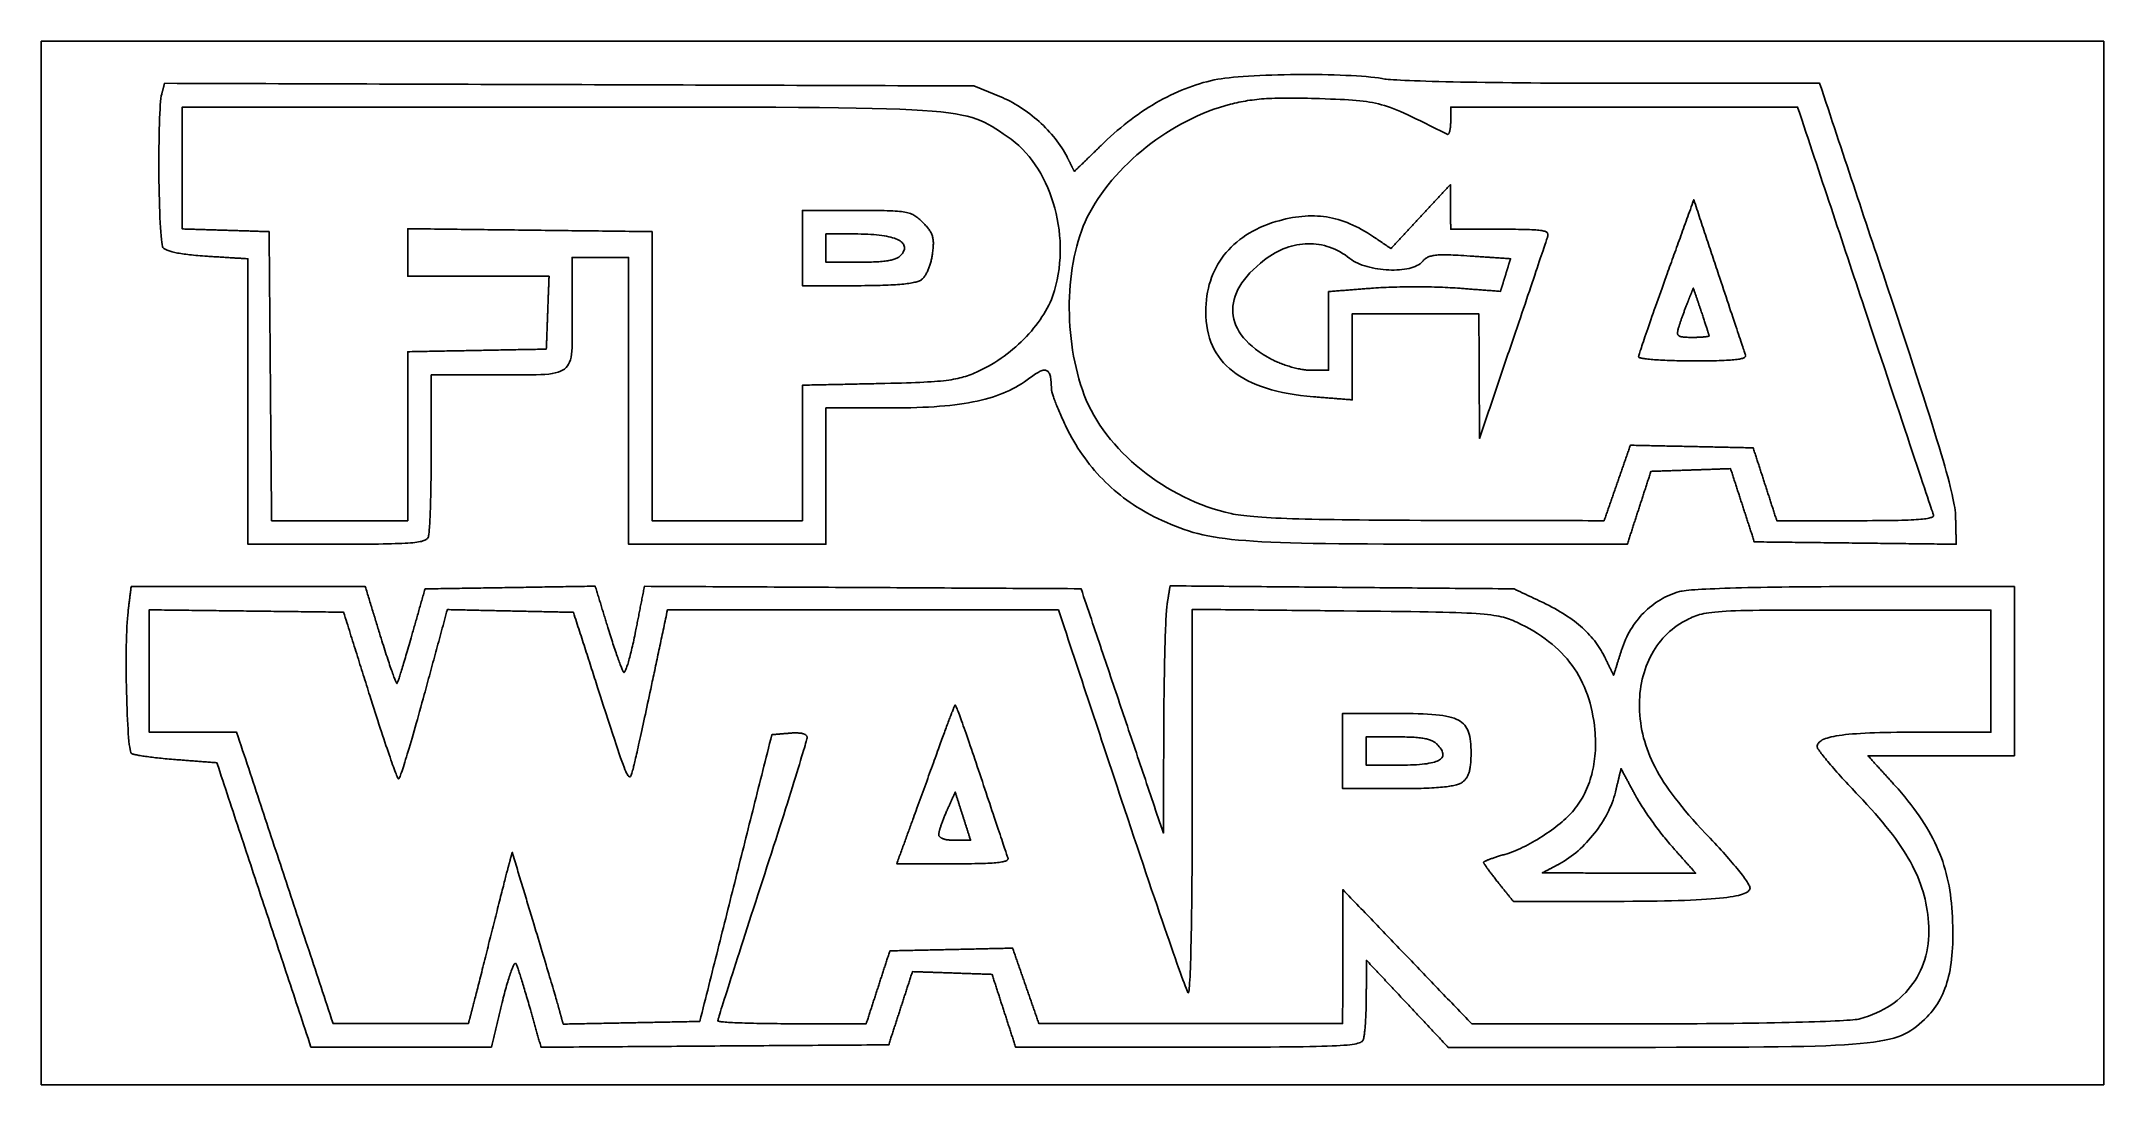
# Model space of a CAD drawing. Extents: x 0 to 124, y 0 to 63.
import ezdxf

# ---------------------------------------------------------------- set-up
doc = ezdxf.new("R2010")
doc.units = 0
doc.layers.get('0').update_dxf_attribs({"linetype": 'CONTINUOUS'})

msp = doc.modelspace()

# ---------------------------------------------------------------- linework, layer by layer
at = {"color": 7}
for points in [[(0, 31.326667), (0, 32.305625), (0, 33.284583), (0, 34.263542), (0, 35.2425), (0, 36.221458), (0, 37.200417), (0, 38.179375), (0, 39.158333), (0, 40.137292), (0, 41.11625), (0, 42.095208), (0, 43.074167), (0, 44.053125), (0, 45.032083), (0, 46.011042), (0, 46.99), (0, 47.968958), (0, 48.947917), (0, 49.926875), (0, 50.905833), (0, 51.884792), (0, 52.86375), (0, 53.842708), (0, 54.821667), (0, 55.800625), (0, 56.779583), (0, 57.758542), (0, 58.7375), (0, 59.716458), (0, 60.695417), (0, 61.674375), (0, 62.653333), (1.935868, 62.653333), (3.871736, 62.653333), (5.807604, 62.653333), (7.743472, 62.653333), (9.67934, 62.653333), (11.615208, 62.653333), (13.551076, 62.653333), (15.486944, 62.653333), (17.422812, 62.653333), (19.358681, 62.653333), (21.294549, 62.653333), (23.230417, 62.653333), (25.166285, 62.653333), (27.102153, 62.653333), (29.038022, 62.653333), (30.973889, 62.653333), (32.909758, 62.653333), (34.845625, 62.653333), (36.781492, 62.653333), (38.717361, 62.653333), (40.653228, 62.653333), (42.589097, 62.653333), (44.524964, 62.653333), (46.460833, 62.653333), (48.3967, 62.653333), (50.332569, 62.653333), (52.268436, 62.653333), (54.204306, 62.653333), (56.140172, 62.653333), (58.076042, 62.653333), (60.011908, 62.653333), (61.947778, 62.653333), (63.883644, 62.653333), (65.819514, 62.653333), (67.755381, 62.653333), (69.69125, 62.653333), (71.627117, 62.653333), (73.562986, 62.653333), (75.498853, 62.653333), (77.434722, 62.653333), (79.370589, 62.653333), (81.306458, 62.653333), (83.242325, 62.653333), (85.178194, 62.653333), (87.114061, 62.653333), (89.049931, 62.653333), (90.985797, 62.653333), (92.921667, 62.653333), (94.857533, 62.653333), (96.793403, 62.653333), (98.729269, 62.653333), (100.665139, 62.653333), (102.601006, 62.653333), (104.536875, 62.653333), (106.472742, 62.653333), (108.408611, 62.653333), (110.344478, 62.653333), (112.280347, 62.653333), (114.216214, 62.653333), (116.152083, 62.653333), (118.08795, 62.653333), (120.023819, 62.653333), (121.959686, 62.653333), (123.895556, 62.653333), (123.895556, 61.674375), (123.895556, 60.695417), (123.895556, 59.716458), (123.895556, 58.7375), (123.895556, 57.758542), (123.895556, 56.779583), (123.895556, 55.800625), (123.895556, 54.821667), (123.895556, 53.842708), (123.895556, 52.86375), (123.895556, 51.884792), (123.895556, 50.905833), (123.895556, 49.926875), (123.895556, 48.947917), (123.895556, 47.968958), (123.895556, 46.99), (123.895556, 46.011042), (123.895556, 45.032083), (123.895556, 44.053125), (123.895556, 43.074167), (123.895556, 42.095208), (123.895556, 41.11625), (123.895556, 40.137292), (123.895556, 39.158333), (123.895556, 38.179375), (123.895556, 37.200417), (123.895556, 36.221458), (123.895556, 35.2425), (123.895556, 34.263542), (123.895556, 33.284583), (123.895556, 32.305625), (123.895556, 31.326667), (123.895556, 30.347708), (123.895556, 29.36875), (123.895556, 28.389792), (123.895556, 27.410833), (123.895556, 26.431875), (123.895556, 25.452917), (123.895556, 24.473958), (123.895556, 23.495), (123.895556, 22.516042), (123.895556, 21.537083), (123.895556, 20.558125), (123.895556, 19.579167), (123.895556, 18.600208), (123.895556, 17.62125), (123.895556, 16.642292), (123.895556, 15.663333), (123.895556, 14.684375), (123.895556, 13.705417), (123.895556, 12.726458), (123.895556, 11.7475), (123.895556, 10.768542), (123.895556, 9.789583), (123.895556, 8.810625), (123.895556, 7.831667), (123.895556, 6.852708), (123.895556, 5.87375), (123.895556, 4.894792), (123.895556, 3.915833), (123.895556, 2.936875), (123.895556, 1.957917), (123.895556, 0.978958), (123.895556, 0), (121.959686, 0), (120.023819, 0), (118.08795, 0), (116.152083, 0), (114.216214, 0), (112.280347, 0), (110.344478, 0), (108.408611, 0), (106.472742, 0), (104.536875, 0), (102.601006, 0), (100.665139, 0), (98.729269, 0), (96.793403, 0), (94.857533, 0), (92.921667, 0), (90.985797, 0), (89.049931, 0), (87.114061, 0), (85.178194, 0), (83.242325, 0), (81.306458, 0), (79.370589, 0), (77.434722, 0), (75.498853, 0), (73.562986, 0), (71.627117, 0), (69.69125, 0), (67.755381, 0), (65.819514, 0), (63.883644, 0), (61.947778, 0), (60.011908, 0), (58.076042, 0), (56.140172, 0), (54.204306, 0), (52.268436, 0), (50.332569, 0), (48.3967, 0), (46.460833, 0), (44.524964, 0), (42.589097, 0), (40.653228, 0), (38.717361, 0), (36.781492, 0), (34.845625, 0), (32.909758, 0), (30.973889, 0), (29.038022, 0), (27.102153, 0), (25.166285, 0), (23.230417, 0), (21.294549, 0), (19.358681, 0), (17.422813, 0), (15.486944, 0), (13.551076, 0), (11.615208, 0), (9.67934, 0), (7.743472, 0), (5.807604, 0), (3.871736, 0), (1.935868, 0), (0, 0), (0, 0.978958), (0, 1.957917), (0, 2.936875), (0, 3.915833), (0, 4.894792), (0, 5.87375), (0, 6.852708), (0, 7.831667), (0, 8.810625), (0, 9.789583), (0, 10.768542), (0, 11.7475), (0, 12.726458), (0, 13.705417), (0, 14.684375), (0, 15.663333), (0, 16.642292), (0, 17.62125), (0, 18.600208), (0, 19.579167), (0, 20.558125), (0, 21.537083), (0, 22.516042), (0, 23.495), (0, 24.473958), (0, 25.452917), (0, 26.431875), (0, 27.410833), (0, 28.389792), (0, 29.36875), (0, 30.347708), (0, 31.326667)], [(23.253139, 32.901972), (23.261919, 32.930914), (23.270588, 32.971486), (23.279137, 33.023364), (23.28755, 33.086221), (23.295819, 33.159728), (23.303933, 33.243568), (23.31188, 33.337407), (23.31965, 33.440926), (23.327233, 33.553795), (23.334616, 33.67569), (23.34179, 33.806282), (23.348741, 33.945254), (23.355461, 34.092272), (23.361938, 34.247015), (23.368161, 34.409154), (23.374119, 34.578368), (23.3798, 34.754328), (23.385193, 34.936709), (23.39029, 35.125186), (23.395077, 35.319433), (23.399544, 35.519124), (23.403682, 35.723935), (23.407478, 35.93354), (23.410921, 36.147612), (23.414, 36.365827), (23.416709, 36.587859), (23.419023, 36.813382), (23.420942, 37.04207), (23.422466, 37.273599), (23.423567, 37.507643), (23.424244, 37.743875), (23.424444, 37.981971), (23.424444, 38.12677), (23.424444, 38.27157), (23.424444, 38.416369), (23.424444, 38.561169), (23.424444, 38.705969), (23.424444, 38.850768), (23.424444, 38.995568), (23.424444, 39.140367), (23.424444, 39.285167), (23.424444, 39.429966), (23.424444, 39.574766), (23.424444, 39.719565), (23.424444, 39.864365), (23.424444, 40.009164), (23.424444, 40.153964), (23.424444, 40.298763), (23.424444, 40.443563), (23.424444, 40.588362), (23.424444, 40.733162), (23.424444, 40.877961), (23.424444, 41.022761), (23.424444, 41.16756), (23.424444, 41.31236), (23.424444, 41.457159), (23.424444, 41.601959), (23.424444, 41.746758), (23.424444, 41.891558), (23.424444, 42.036357), (23.424444, 42.181157), (23.424444, 42.325957), (23.424444, 42.470756), (23.424444, 42.615556), (23.536892, 42.615676), (23.64934, 42.615796), (23.761788, 42.615917), (23.874236, 42.616037), (23.986684, 42.616158), (24.099132, 42.616278), (24.21158, 42.616399), (24.324028, 42.616519), (24.436476, 42.616639), (24.548924, 42.61676), (24.661371, 42.61688), (24.773819, 42.617001), (24.886267, 42.617121), (24.998715, 42.617242), (25.111163, 42.617362), (25.223611, 42.617482), (25.336059, 42.617603), (25.448507, 42.617723), (25.560955, 42.617844), (25.673403, 42.617964), (25.785851, 42.618085), (25.898299, 42.618205), (26.010746, 42.618326), (26.123194, 42.618446), (26.235642, 42.618566), (26.34809, 42.618687), (26.460538, 42.618807), (26.572986, 42.618928), (26.685434, 42.619048), (26.797882, 42.619169), (26.91033, 42.619289), (27.022778, 42.619409), (27.50015, 42.619175), (27.945435, 42.617989), (28.359743, 42.616663), (28.744184, 42.61607), (29.099871, 42.61703), (29.427909, 42.620408), (29.729413, 42.62704), (30.005494, 42.63777), (30.257259, 42.653439), (30.485819, 42.674894), (30.692288, 42.702975), (30.877772, 42.738526), (31.043383, 42.782392), (31.190235, 42.835415), (31.319433, 42.898439), (31.432091, 42.972308), (31.529316, 43.057865), (31.612222, 43.155953), (31.681917, 43.267417), (31.739515, 43.393099), (31.786122, 43.533843), (31.82285, 43.690493), (31.850818, 43.863892), (31.87111, 44.054883), (31.884854, 44.26431), (31.89318, 44.493016), (31.897159, 44.741846), (31.898006, 45.011642), (31.896595, 45.303248), (31.894337, 45.617507), (31.892079, 45.955263), (31.891232, 46.317359), (31.891232, 46.422164), (31.891232, 46.526969), (31.891232, 46.631773), (31.891232, 46.736578), (31.891232, 46.841383), (31.891232, 46.946188), (31.891232, 47.050992), (31.891232, 47.155797), (31.891232, 47.260602), (31.891232, 47.365406), (31.891232, 47.470211), (31.891232, 47.575016), (31.891232, 47.679821), (31.891232, 47.784625), (31.891232, 47.88943), (31.891232, 47.994234), (31.891232, 48.099039), (31.891232, 48.203844), (31.891232, 48.308649), (31.891232, 48.413454), (31.891232, 48.518258), (31.891232, 48.623063), (31.891232, 48.727867), (31.891232, 48.832672), (31.891232, 48.937477), (31.891232, 49.042282), (31.891232, 49.147087), (31.891232, 49.251891), (31.891232, 49.356696), (31.891232, 49.4615), (31.891232, 49.566305), (31.891111, 49.671111), (31.944028, 49.671111), (31.996944, 49.671111), (32.049861, 49.671111), (32.102778, 49.671111), (32.155694, 49.671111), (32.208611, 49.671111), (32.261528, 49.671111), (32.314444, 49.671111), (32.367361, 49.671111), (32.420278, 49.671111), (32.473194, 49.671111), (32.526111, 49.671111), (32.579028, 49.671111), (32.631944, 49.671111), (32.684861, 49.671111), (32.737778, 49.671111), (32.790694, 49.671111), (32.843611, 49.671111), (32.896528, 49.671111), (32.949444, 49.671111), (33.002361, 49.671111), (33.055278, 49.671111), (33.108194, 49.671111), (33.161111, 49.671111), (33.214028, 49.671111), (33.266944, 49.671111), (33.319861, 49.671111), (33.372778, 49.671111), (33.425694, 49.671111), (33.478611, 49.671111), (33.531528, 49.671111), (33.584444, 49.671111), (33.637361, 49.671111), (33.690278, 49.671111), (33.743194, 49.671111), (33.796111, 49.671111), (33.849028, 49.671111), (33.901944, 49.671111), (33.954861, 49.671111), (34.007778, 49.671111), (34.060694, 49.671111), (34.113611, 49.671111), (34.166528, 49.671111), (34.219444, 49.671111), (34.272361, 49.671111), (34.325278, 49.671111), (34.378194, 49.671111), (34.431111, 49.671111), (34.484028, 49.671111), (34.536944, 49.671111), (34.589861, 49.671111), (34.642778, 49.671111), (34.695694, 49.671111), (34.748611, 49.671111), (34.801528, 49.671111), (34.854444, 49.671111), (34.907361, 49.671111), (34.960278, 49.671111), (35.013194, 49.671111), (35.066111, 49.671111), (35.119028, 49.671111), (35.171944, 49.671111), (35.224861, 49.671111), (35.277778, 49.671111), (35.277778, 49.402118), (35.277778, 49.133125), (35.277778, 48.864132), (35.277778, 48.595139), (35.277778, 48.326146), (35.277778, 48.057153), (35.277778, 47.78816), (35.277778, 47.519167), (35.277778, 47.250174), (35.277778, 46.981181), (35.277778, 46.712187), (35.277778, 46.443194), (35.277778, 46.174201), (35.277778, 45.905208), (35.277778, 45.636215), (35.277778, 45.367222), (35.277778, 45.098229), (35.277778, 44.829236), (35.277778, 44.560243), (35.277778, 44.29125), (35.277778, 44.022257), (35.277778, 43.753264), (35.277778, 43.484271), (35.277778, 43.215278), (35.277778, 42.946285), (35.277778, 42.677292), (35.277778, 42.408299), (35.277778, 42.139306), (35.277778, 41.870312), (35.277778, 41.601319), (35.277778, 41.332326), (35.277778, 41.063333), (35.277778, 40.79434), (35.277778, 40.525347), (35.277778, 40.256354), (35.277778, 39.987361), (35.277778, 39.718368), (35.277778, 39.449375), (35.277778, 39.180382), (35.277778, 38.911389), (35.277778, 38.642396), (35.277778, 38.373403), (35.277778, 38.10441), (35.277778, 37.835417), (35.277778, 37.566424), (35.277778, 37.297431), (35.277778, 37.028437), (35.277778, 36.759444), (35.277778, 36.490451), (35.277778, 36.221458), (35.277778, 35.952465), (35.277778, 35.683472), (35.277778, 35.414479), (35.277778, 35.145486), (35.277778, 34.876493), (35.277778, 34.6075), (35.277778, 34.338506), (35.277778, 34.069514), (35.277778, 33.800519), (35.277778, 33.531528), (35.277778, 33.262533), (35.277778, 32.993542), (35.277778, 32.724547), (35.277778, 32.455556), (35.462986, 32.455556), (35.648194, 32.455556), (35.833403, 32.455556), (36.018611, 32.455556), (36.203819, 32.455556), (36.389028, 32.455556), (36.574236, 32.455556), (36.759444, 32.455556), (36.944653, 32.455556), (37.129861, 32.455556), (37.315069, 32.455556), (37.500278, 32.455556), (37.685486, 32.455556), (37.870694, 32.455556), (38.055903, 32.455556), (38.241111, 32.455556), (38.426319, 32.455556), (38.611528, 32.455556), (38.796736, 32.455556), (38.981944, 32.455556), (39.167153, 32.455556), (39.352361, 32.455556), (39.537569, 32.455556), (39.722778, 32.455556), (39.907986, 32.455556), (40.093194, 32.455556), (40.278403, 32.455556), (40.463611, 32.455556), (40.648819, 32.455556), (40.834028, 32.455556), (41.019236, 32.455556), (41.204444, 32.455556), (41.389653, 32.455556), (41.574861, 32.455556), (41.760069, 32.455556), (41.945278, 32.455556), (42.130486, 32.455556), (42.315694, 32.455556), (42.500903, 32.455556), (42.686111, 32.455556), (42.871319, 32.455556), (43.056528, 32.455556), (43.241736, 32.455556), (43.426944, 32.455556), (43.612153, 32.455556), (43.797361, 32.455556), (43.982569, 32.455556), (44.167778, 32.455556), (44.352986, 32.455556), (44.538194, 32.455556), (44.723403, 32.455556), (44.908611, 32.455556), (45.093819, 32.455556), (45.279028, 32.455556), (45.464236, 32.455556), (45.649444, 32.455556), (45.834653, 32.455556), (46.019861, 32.455556), (46.205069, 32.455556), (46.390278, 32.455556), (46.575486, 32.455556), (46.760694, 32.455556), (46.945903, 32.455556), (47.131111, 32.455556), (47.131111, 32.583436), (47.131111, 32.711319), (47.131111, 32.8392), (47.131111, 32.967083), (47.131111, 33.094964), (47.131111, 33.222847), (47.131111, 33.350728), (47.131111, 33.478611), (47.131111, 33.606492), (47.131111, 33.734375), (47.131111, 33.862256), (47.131111, 33.990139), (47.131111, 34.118019), (47.131111, 34.245903), (47.131111, 34.373783), (47.131111, 34.501667), (47.131111, 34.629549), (47.131111, 34.757431), (47.131111, 34.885312), (47.131111, 35.013194), (47.131111, 35.141076), (47.131111, 35.268958), (47.131111, 35.39684), (47.131111, 35.524722), (47.131111, 35.652604), (47.131111, 35.780486), (47.131111, 35.908368), (47.131111, 36.03625), (47.131111, 36.164132), (47.131111, 36.292014), (47.131111, 36.419896), (47.131111, 36.547778), (47.131111, 36.67566), (47.131111, 36.803542), (47.131111, 36.931424), (47.131111, 37.059306), (47.131111, 37.187187), (47.131111, 37.315069), (47.131111, 37.442951), (47.131111, 37.570833), (47.131111, 37.698715), (47.131111, 37.826597), (47.131111, 37.954479), (47.131111, 38.082361), (47.131111, 38.210243), (47.131111, 38.338125), (47.131111, 38.466007), (47.131111, 38.593889), (47.131111, 38.721771), (47.131111, 38.849653), (47.131111, 38.977535), (47.131111, 39.105417), (47.131111, 39.233299), (47.131111, 39.361181), (47.131111, 39.489062), (47.131111, 39.616944), (47.131111, 39.744826), (47.131111, 39.872708), (47.131111, 40.00059), (47.131111, 40.128472), (47.131111, 40.256354), (47.131111, 40.384236), (47.131111, 40.512118), (47.131111, 40.64), (47.253799, 40.64), (47.376484, 40.64), (47.499171, 40.64), (47.621856, 40.64), (47.744544, 40.64), (47.867231, 40.64), (47.989916, 40.64), (48.112604, 40.64), (48.235289, 40.64), (48.357976, 40.64), (48.480664, 40.64), (48.603349, 40.64), (48.726036, 40.64), (48.848721, 40.64), (48.971409, 40.64), (49.094094, 40.64), (49.216781, 40.64), (49.339469, 40.64), (49.462154, 40.64), (49.584841, 40.64), (49.707526, 40.64), (49.830214, 40.64), (49.952902, 40.64), (50.075586, 40.64), (50.198274, 40.64), (50.320959, 40.64), (50.443646, 40.64), (50.566334, 40.64), (50.689019, 40.64), (50.811707, 40.64), (50.934391, 40.64), (51.057079, 40.64), (51.4606, 40.641411), (51.851899, 40.645729), (52.231267, 40.653005), (52.599011, 40.6633), (52.955424, 40.676683), (53.300808, 40.693216), (53.635461, 40.712966), (53.959684, 40.735995), (54.273772, 40.762369), (54.578027, 40.792153), (54.872746, 40.825412), (55.158231, 40.862209), (55.434778, 40.90261), (55.702685, 40.946678), (55.962256, 40.99448), (56.213787, 41.046079), (56.457576, 41.101539), (56.693923, 41.160927), (56.923127, 41.224305), (57.145487, 41.291739), (57.361303, 41.363294), (57.570872, 41.439033), (57.774493, 41.519022), (57.972469, 41.603325), (58.165091, 41.692008), (58.352667, 41.785133), (58.535491, 41.882767), (58.713861, 41.984974), (58.888077, 42.091818), (59.05844, 42.203364), (59.225251, 42.319676), (59.388801, 42.44082), (59.480399, 42.509587), (59.567916, 42.572984), (59.651434, 42.630972), (59.731027, 42.683512), (59.806769, 42.730564), (59.878742, 42.772089), (59.947023, 42.808049), (60.011683, 42.838404), (60.072801, 42.863115), (60.130456, 42.882143), (60.184724, 42.895449), (60.235682, 42.902993), (60.283403, 42.904743), (60.327969, 42.900648), (60.369456, 42.890671), (60.407937, 42.874779), (60.443491, 42.85293), (60.476195, 42.825083), (60.506127, 42.791201), (60.533362, 42.751245), (60.557972, 42.705176), (60.580041, 42.652953), (60.599656, 42.594539), (60.616871, 42.529893), (60.631773, 42.458978), (60.644445, 42.381753), (60.654943, 42.29818), (60.663382, 42.208219), (60.669788, 42.111832), (60.674275, 42.008979), (60.676815, 41.89962), (60.677662, 41.783718), (60.679073, 41.7553), (60.68294, 41.722069), (60.689318, 41.684186), (60.698151, 41.641811), (60.709356, 41.595104), (60.722874, 41.544226), (60.73865, 41.489338), (60.7566, 41.430598), (60.776694, 41.368169), (60.798848, 41.302209), (60.822978, 41.232879), (60.849056, 41.16034), (60.876996, 41.084752), (60.906733, 41.006275), (60.93821, 40.925069), (60.971359, 40.841295), (61.006121, 40.755113), (61.042429, 40.666684), (61.080221, 40.576167), (61.119427, 40.483723), (61.159991, 40.389512), (61.201845, 40.293695), (61.244923, 40.196432), (61.289164, 40.097882), (61.334503, 39.998208), (61.380875, 39.897568), (61.428221, 39.796123), (61.476469, 39.694033), (61.525559, 39.591459), (61.575428, 39.48856), (61.626011, 39.385499), (61.677242, 39.282433), (61.78841, 39.065852), (61.903774, 38.852106), (62.023281, 38.641245), (62.146888, 38.433318), (62.27454, 38.228374), (62.406189, 38.026461), (62.541782, 37.827628), (62.681276, 37.631924), (62.824617, 37.439398), (62.971753, 37.250099), (63.122638, 37.064075), (63.277219, 36.881375), (63.435447, 36.702049), (63.597276, 36.526144), (63.762653, 36.353711), (63.931526, 36.184797), (64.103848, 36.019451), (64.279568, 35.857723), (64.458638, 35.69966), (64.641008, 35.545313), (64.826625, 35.394729), (65.015443, 35.247958), (65.207408, 35.105048), (65.402474, 34.966049), (65.600591, 34.831008), (65.801706, 34.699976), (66.005772, 34.573), (66.212737, 34.45013), (66.422552, 34.331412), (66.63517, 34.2169), (66.850537, 34.106639), (67.068604, 34.000679), (67.343113, 33.872522), (67.610688, 33.751643), (67.873632, 33.637828), (68.134247, 33.530872), (68.394834, 33.430559), (68.657696, 33.336675), (68.925135, 33.249014), (69.199455, 33.167361), (69.482956, 33.091508), (69.777943, 33.021238), (70.086714, 32.956344), (70.411577, 32.896611), (70.75483, 32.841832), (71.118778, 32.791791), (71.505722, 32.74628), (71.917966, 32.705084), (72.35781, 32.667994), (72.827555, 32.634799), (73.329509, 32.605287), (73.865969, 32.579238), (74.439241, 32.556463), (75.051624, 32.536736), (75.705422, 32.519831), (76.40294, 32.50555), (77.146477, 32.493697), (77.938334, 32.484045), (78.780818, 32.476368), (79.676227, 32.47047), (80.626867, 32.466152), (81.635038, 32.463189), (82.703041, 32.461495), (83.833183, 32.460649), (84.190784, 32.460496), (84.548382, 32.460341), (84.905983, 32.460189), (85.263581, 32.460036), (85.621182, 32.459881), (85.978783, 32.459728), (86.336381, 32.459573), (86.693982, 32.459421), (87.051583, 32.459268), (87.409181, 32.459113), (87.766782, 32.458961), (88.124383, 32.458808), (88.481981, 32.458653), (88.839582, 32.458501), (89.19718, 32.458346), (89.554781, 32.458193), (89.912382, 32.458041), (90.26998, 32.457886), (90.627581, 32.457733), (90.985182, 32.457581), (91.34278, 32.457426), (91.700381, 32.457273), (92.057979, 32.457118), (92.41558, 32.456966), (92.773181, 32.456813), (93.130779, 32.456658), (93.48838, 32.456506), (93.845978, 32.456353), (94.203579, 32.456198), (94.56118, 32.456045), (94.918778, 32.45589), (95.276379, 32.455738), (95.298534, 32.524089), (95.320688, 32.592441), (95.342843, 32.660789), (95.364997, 32.729141), (95.387152, 32.797492), (95.409306, 32.865843), (95.43146, 32.934192), (95.453615, 33.002543), (95.475769, 33.070895), (95.497924, 33.139246), (95.520078, 33.207595), (95.542233, 33.275946), (95.564387, 33.344298), (95.586542, 33.412649), (95.608696, 33.480998), (95.63085, 33.549349), (95.653005, 33.6177), (95.675159, 33.686052), (95.697314, 33.7544), (95.719468, 33.822752), (95.741623, 33.891103), (95.763777, 33.959455), (95.785932, 34.027803), (95.808086, 34.096155), (95.83024, 34.164506), (95.852395, 34.232857), (95.874549, 34.301206), (95.896704, 34.369557), (95.918858, 34.437908), (95.941013, 34.506259), (95.963167, 34.57461), (95.985322, 34.64296), (96.007476, 34.711311), (96.02963, 34.779661), (96.051785, 34.848012), (96.073939, 34.916363), (96.096094, 34.984714), (96.118248, 35.053064), (96.140403, 35.121415), (96.162557, 35.189766), (96.184712, 35.258116), (96.206866, 35.326467), (96.22902, 35.394818), (96.251175, 35.463168), (96.273329, 35.531519), (96.295484, 35.59987), (96.317638, 35.668221), (96.339793, 35.736571), (96.361947, 35.804922), (96.384102, 35.873273), (96.406256, 35.941623), (96.42841, 36.009974), (96.450565, 36.078325), (96.472719, 36.146675), (96.494874, 36.215026), (96.517028, 36.283377), (96.539183, 36.351728), (96.561337, 36.420078), (96.583492, 36.488429), (96.605646, 36.55678), (96.6278, 36.62513), (96.649955, 36.693481), (96.672109, 36.761832), (96.694264, 36.830182), (96.769022, 36.832694), (96.843779, 36.835206), (96.918534, 36.837718), (96.993292, 36.840229), (97.06805, 36.842741), (97.142808, 36.845253), (97.217566, 36.847765), (97.292321, 36.850277), (97.367079, 36.852788), (97.441837, 36.8553), (97.516594, 36.857812), (97.591352, 36.860324), (97.66611, 36.862835), (97.740865, 36.865347), (97.815623, 36.867859), (97.890381, 36.870371), (97.965139, 36.872883), (98.039896, 36.875394), (98.114652, 36.877906), (98.189409, 36.880418), (98.264167, 36.88293), (98.338925, 36.885441), (98.413683, 36.887953), (98.488438, 36.890465), (98.563196, 36.892977), (98.637954, 36.895489), (98.712711, 36.898), (98.787469, 36.900512), (98.862227, 36.903024), (98.936982, 36.905536), (99.01174, 36.908047), (99.086498, 36.910559), (99.161256, 36.913071), (99.236014, 36.915583), (99.310771, 36.918095), (99.385526, 36.920606), (99.460284, 36.923118), (99.535042, 36.92563), (99.6098, 36.928142), (99.684558, 36.930653), (99.759316, 36.933165), (99.834071, 36.935677), (99.908828, 36.938189), (99.983586, 36.940701), (100.058344, 36.943212), (100.133102, 36.945724), (100.20786, 36.948236), (100.282618, 36.950748), (100.357373, 36.953259), (100.432131, 36.955771), (100.506888, 36.958283), (100.581646, 36.960795), (100.656404, 36.963307), (100.731162, 36.965818), (100.805917, 36.96833), (100.880675, 36.970842), (100.955433, 36.973354), (101.030191, 36.975865), (101.104948, 36.978377), (101.179706, 36.980889), (101.254461, 36.983401), (101.329219, 36.985913), (101.403977, 36.988424), (101.478735, 36.990936), (101.501002, 36.92227), (101.523269, 36.853603), (101.545537, 36.784937), (101.567804, 36.71627), (101.590071, 36.647604), (101.612339, 36.578938), (101.634606, 36.510271), (101.656873, 36.441605), (101.679141, 36.372938), (101.701408, 36.304272), (101.723675, 36.235606), (101.745943, 36.166939), (101.76821, 36.098273), (101.790477, 36.029606), (101.812745, 35.96094), (101.835012, 35.892273), (101.857279, 35.823607), (101.879547, 35.75494), (101.901814, 35.686274), (101.924081, 35.617608), (101.946349, 35.548941), (101.968616, 35.480275), (101.990883, 35.411608), (102.013151, 35.342942), (102.035418, 35.274276), (102.057685, 35.205609), (102.079953, 35.136943), (102.10222, 35.068276), (102.124487, 34.99961), (102.146755, 34.930943), (102.169022, 34.862277), (102.191289, 34.793611), (102.213557, 34.724944), (102.235824, 34.656278), (102.258091, 34.587611), (102.280359, 34.518945), (102.302626, 34.450279), (102.324893, 34.381612), (102.347161, 34.312947), (102.369428, 34.244279), (102.391695, 34.175612), (102.413963, 34.106947), (102.43623, 34.03828), (102.458497, 33.969612), (102.480765, 33.900948), (102.503032, 33.83228), (102.525299, 33.763615), (102.547567, 33.694948), (102.569834, 33.626281), (102.592101, 33.557616), (102.614369, 33.488948), (102.636636, 33.420281), (102.658903, 33.351616), (102.681171, 33.282949), (102.703438, 33.214284), (102.725705, 33.145617), (102.747973, 33.076949), (102.77024, 33.008284), (102.792507, 32.939617), (102.814775, 32.870949), (102.837042, 32.802285), (102.859309, 32.733617), (102.881577, 32.664953), (102.903844, 32.596285), (103.093359, 32.594027), (103.282874, 32.59177), (103.472386, 32.589512), (103.661901, 32.587254), (103.851416, 32.584996), (104.040932, 32.582738), (104.230444, 32.580481), (104.419959, 32.578223), (104.609474, 32.575965), (104.798989, 32.573707), (104.988504, 32.57145), (105.178016, 32.569192), (105.367531, 32.566934), (105.557046, 32.564676), (105.746561, 32.562418), (105.936074, 32.560161), (106.125589, 32.557903), (106.315104, 32.555645), (106.504619, 32.553387), (106.694134, 32.55113), (106.883646, 32.548872), (107.073161, 32.546614), (107.262676, 32.544356), (107.452191, 32.542098), (107.641706, 32.539841), (107.831218, 32.537583), (108.020733, 32.535325), (108.210248, 32.533067), (108.399763, 32.53081), (108.589276, 32.528552), (108.778791, 32.526294), (108.968306, 32.524036), (109.157821, 32.521778), (109.347336, 32.519521), (109.536848, 32.517263), (109.726363, 32.515005), (109.915878, 32.512747), (110.105393, 32.51049), (110.294905, 32.508232), (110.48442, 32.505974), (110.673936, 32.503716), (110.863451, 32.501458), (111.052966, 32.499201), (111.242478, 32.496943), (111.431993, 32.494685), (111.621508, 32.492427), (111.811023, 32.49017), (112.000535, 32.487912), (112.19005, 32.485654), (112.379565, 32.483396), (112.56908, 32.481138), (112.758595, 32.478881), (112.948108, 32.476623), (113.137623, 32.474365), (113.327138, 32.472107), (113.516653, 32.46985), (113.706168, 32.467592), (113.89568, 32.465334), (114.085195, 32.463076), (114.27471, 32.460818), (114.464225, 32.458561), (114.653737, 32.456303), (114.843252, 32.454045), (115.032767, 32.451787), (115.031639, 32.502703), (115.03051, 32.553619), (115.029381, 32.604534), (115.028252, 32.655453), (115.027123, 32.706369), (115.025994, 32.757284), (115.024865, 32.8082), (115.023736, 32.859116), (115.022607, 32.910032), (115.021479, 32.960947), (115.02035, 33.011863), (115.019221, 33.062782), (115.018092, 33.113697), (115.016963, 33.164613), (115.015834, 33.215529), (115.014705, 33.266444), (115.013576, 33.31736), (115.012447, 33.368276), (115.011319, 33.419191), (115.01019, 33.47011), (115.009061, 33.521026), (115.007932, 33.571941), (115.006803, 33.622857), (115.005674, 33.673773), (115.004545, 33.724689), (115.003416, 33.775604), (115.002287, 33.82652), (115.001159, 33.877439), (115.00003, 33.928354), (114.998901, 33.97927), (114.997772, 34.030186), (114.996643, 34.081101), (114.991224, 34.206055), (114.980528, 34.341909), (114.9643, 34.489556), (114.942259, 34.649893), (114.914149, 34.823812), (114.879704, 35.012209), (114.838658, 35.215979), (114.790745, 35.436014), (114.735697, 35.673211), (114.67325, 35.928464), (114.603143, 36.202667), (114.525103, 36.496714), (114.438873, 36.8115), (114.344182, 37.147919), (114.240764, 37.506867), (114.128358, 37.889237), (114.006695, 38.295924), (113.875512, 38.727822), (113.734545, 39.185826), (113.583522, 39.670831), (113.422184, 40.18373), (113.250266, 40.725419), (113.067499, 41.296792), (112.873618, 41.898742), (112.66836, 42.532166), (112.451459, 43.197957), (112.222647, 43.89701), (111.98166, 44.630218), (111.728236, 45.398478), (111.462106, 46.202683), (111.183008, 47.043727), (110.890671, 47.922506), (110.763578, 48.304134), (110.636485, 48.685762), (110.509391, 49.06739), (110.382296, 49.449018), (110.255202, 49.830646), (110.128109, 50.212274), (110.001016, 50.593903), (109.873923, 50.975531), (109.74683, 51.357159), (109.619737, 51.738787), (109.492644, 52.120415), (109.36555, 52.502043), (109.238455, 52.883671), (109.111361, 53.265299), (108.984268, 53.646928), (108.857175, 54.028556), (108.730082, 54.410184), (108.602989, 54.791812), (108.475896, 55.17344), (108.348803, 55.555068), (108.221707, 55.936696), (108.094613, 56.318324), (107.96752, 56.699953), (107.840427, 57.081581), (107.713334, 57.463209), (107.586241, 57.844837), (107.459148, 58.226465), (107.332052, 58.608093), (107.204959, 58.989721), (107.077866, 59.371349), (106.950772, 59.752978), (106.823679, 60.134606), (106.435621, 60.134513), (106.047563, 60.13442), (105.659507, 60.134328), (105.271449, 60.134235), (104.88339, 60.134143), (104.495332, 60.13405), (104.107276, 60.133957), (103.719218, 60.133865), (103.33116, 60.133772), (102.943101, 60.133679), (102.555043, 60.133587), (102.166987, 60.133494), (101.778929, 60.133402), (101.390871, 60.133309), (101.002812, 60.133216), (100.614757, 60.133124), (100.226698, 60.133031), (99.83864, 60.132938), (99.450581, 60.132846), (99.062523, 60.132753), (98.674468, 60.13266), (98.286409, 60.132568), (97.898351, 60.132475), (97.510292, 60.132383), (97.122234, 60.13229), (96.734178, 60.132197), (96.34612, 60.132105), (95.958062, 60.132012), (95.570003, 60.131919), (95.181948, 60.131827), (94.793889, 60.131734), (94.405831, 60.131641), (93.767645, 60.131837), (93.134265, 60.132718), (92.506566, 60.134267), (91.885426, 60.136468), (91.271722, 60.139305), (90.666333, 60.14276), (90.070133, 60.146816), (89.484002, 60.151457), (88.908817, 60.156665), (88.34545, 60.162424), (87.794787, 60.168718), (87.257701, 60.175528), (86.735065, 60.182839), (86.227765, 60.190633), (85.73667, 60.198893), (85.262661, 60.207604), (84.806615, 60.216747), (84.36941, 60.226307), (83.951922, 60.236265), (83.55503, 60.246607), (83.179607, 60.257314), (82.826533, 60.268369), (82.496688, 60.279756), (82.190943, 60.291459), (81.91018, 60.30346), (81.655274, 60.315742), (81.427106, 60.328289), (81.226547, 60.341084), (81.054476, 60.354109), (80.911776, 60.367348), (80.796892, 60.373853), (80.715556, 60.38747), (80.538467, 60.420716), (80.336602, 60.451757), (80.111552, 60.480597), (79.864918, 60.507239), (79.598294, 60.531683), (79.313281, 60.553934), (79.01147, 60.573994), (78.694461, 60.591865), (78.363849, 60.607551), (78.021231, 60.621053), (77.668205, 60.632374), (77.306368, 60.641517), (76.937314, 60.648485), (76.562641, 60.65328), (76.183947, 60.655904), (75.802829, 60.656362), (75.42088, 60.654654), (75.0397, 60.650784), (74.660884, 60.644754), (74.286028, 60.636567), (73.916732, 60.626225), (73.55459, 60.613731), (73.2012, 60.599088), (72.858159, 60.582299), (72.527058, 60.563365), (72.209502, 60.54229), (71.907084, 60.519076), (71.621399, 60.493726), (71.354047, 60.466243), (71.106623, 60.436628), (70.880724, 60.404885), (70.677944, 60.371017), (70.460644, 60.328563), (70.242797, 60.280733), (70.024473, 60.22757), (69.805756, 60.169117), (69.586723, 60.105418), (69.367451, 60.036515), (69.148015, 59.962453), (68.928496, 59.883275), (68.708973, 59.799023), (68.489522, 59.709742), (68.270222, 59.615475), (68.051149, 59.516265), (67.832382, 59.412155), (67.613998, 59.30319), (67.396078, 59.189411), (67.178696, 59.070864), (66.961933, 58.94759), (66.745863, 58.819634), (66.530567, 58.687038), (66.316123, 58.549847), (66.102608, 58.408103), (65.8901, 58.26185), (65.678677, 58.111132), (65.468415, 57.955991), (65.259393, 57.796471), (65.051689, 57.632615), (64.845384, 57.464468), (64.64055, 57.292071), (64.437271, 57.11547), (64.235618, 56.934706), (64.035675, 56.749823), (63.837518, 56.560865), (63.78192, 56.507031), (63.72632, 56.453196), (63.670722, 56.399362), (63.615124, 56.345528), (63.559526, 56.291693), (63.503926, 56.237859), (63.448328, 56.184024), (63.39273, 56.13019), (63.337132, 56.076356), (63.281532, 56.022521), (63.225934, 55.968687), (63.170336, 55.914852), (63.114738, 55.861018), (63.059141, 55.807183), (63.00354, 55.753349), (62.947942, 55.699514), (62.892345, 55.64568), (62.836744, 55.591845), (62.781146, 55.538011), (62.725548, 55.484177), (62.669951, 55.430342), (62.61435, 55.376508), (62.558752, 55.322673), (62.503154, 55.268839), (62.447557, 55.215005), (62.391956, 55.16117), (62.336358, 55.107336), (62.28076, 55.053501), (62.225163, 54.999667), (62.169565, 54.945832), (62.113964, 54.891998), (62.058367, 54.838163), (62.044651, 54.865466), (62.030935, 54.892768), (62.017219, 54.92007), (62.003503, 54.947372), (61.989787, 54.974674), (61.976071, 55.001976), (61.962355, 55.029279), (61.948639, 55.056581), (61.934923, 55.083883), (61.921207, 55.111185), (61.907491, 55.138487), (61.893775, 55.16579), (61.880059, 55.193092), (61.866343, 55.220394), (61.852627, 55.247696), (61.838911, 55.274998), (61.825195, 55.3023), (61.811479, 55.329603), (61.797763, 55.356905), (61.784047, 55.384207), (61.770331, 55.411509), (61.756615, 55.438811), (61.742899, 55.466113), (61.729183, 55.493416), (61.715467, 55.520718), (61.701751, 55.54802), (61.688035, 55.575322), (61.674319, 55.602624), (61.660603, 55.629927), (61.646887, 55.657229), (61.633171, 55.684531), (61.619455, 55.711833), (61.547177, 55.850374), (61.469741, 55.98881), (61.38731, 56.126988), (61.300058, 56.264756), (61.208152, 56.401963), (61.111762, 56.538456), (61.011054, 56.674084), (60.9062, 56.808695), (60.797369, 56.942135), (60.684729, 57.074255), (60.568448, 57.204901), (60.448695, 57.333922), (60.325643, 57.461166), (60.199456, 57.586481), (60.070309, 57.709714), (59.938364, 57.830714), (59.803795, 57.949329), (59.666767, 58.065407), (59.527454, 58.178796), (59.386021, 58.289344), (59.242638, 58.3969), (59.097474, 58.50131), (58.950702, 58.602423), (58.802484, 58.700088), (58.652991, 58.794152), (58.502398, 58.884463), (58.350867, 58.970869), (58.198568, 59.053219), (58.045675, 59.13136), (57.892352, 59.205141), (57.738769, 59.274409), (57.585096, 59.339012), (57.53623, 59.358799), (57.487363, 59.378585), (57.438496, 59.398372), (57.389629, 59.418158), (57.340762, 59.437945), (57.291899, 59.457732), (57.243032, 59.477518), (57.194165, 59.497305), (57.145298, 59.517091), (57.096431, 59.536878), (57.047565, 59.556665), (56.998698, 59.576451), (56.949831, 59.596238), (56.900964, 59.616024), (56.852098, 59.635811), (56.803231, 59.655598), (56.754367, 59.675384), (56.7055, 59.695171), (56.656633, 59.714957), (56.607766, 59.734744), (56.5589, 59.754531), (56.510033, 59.774317), (56.461166, 59.794104), (56.412299, 59.81389), (56.363433, 59.833677), (56.314566, 59.853464), (56.265702, 59.873251), (56.216835, 59.893038), (56.167968, 59.912825), (56.119101, 59.932612), (56.070235, 59.952399), (56.021111, 59.972222), (55.261524, 59.974661), (54.501937, 59.977099), (53.74235, 59.979537), (52.982763, 59.981976), (52.223176, 59.984414), (51.463589, 59.986853), (50.704002, 59.989291), (49.944412, 59.991729), (49.184825, 59.994168), (48.425238, 59.996606), (47.665651, 59.999045), (46.906064, 60.001483), (46.146477, 60.003921), (45.38689, 60.00636), (44.627303, 60.008798), (43.867716, 60.011237), (43.108129, 60.013675), (42.348542, 60.016113), (41.588955, 60.018552), (40.829368, 60.02099), (40.069781, 60.023429), (39.310194, 60.025867), (38.550607, 60.028305), (37.79102, 60.030744), (37.03143, 60.033182), (36.271843, 60.035621), (35.512256, 60.038059), (34.752669, 60.040497), (33.993082, 60.042936), (33.233495, 60.045374), (32.473908, 60.047813), (31.714321, 60.050251), (30.954734, 60.052689), (30.195147, 60.055128), (29.43556, 60.057566), (28.675973, 60.060005), (27.916386, 60.062443), (27.156799, 60.064881), (26.397212, 60.06732), (25.637625, 60.069758), (24.878037, 60.072197), (24.11845, 60.074635), (23.358863, 60.077073), (22.599276, 60.079512), (21.839689, 60.08195), (21.080102, 60.084389), (20.320515, 60.086827), (19.560927, 60.089265), (18.80134, 60.091704), (18.041753, 60.094142), (17.282166, 60.096581), (16.522579, 60.099019), (15.762992, 60.101457), (15.003405, 60.103896), (14.243818, 60.106334), (13.484231, 60.108773), (12.724644, 60.111211), (11.965056, 60.113649), (11.205469, 60.116088), (10.445882, 60.118526), (9.686295, 60.120965), (8.926708, 60.123403), (8.167121, 60.125841), (7.407534, 60.12828), (7.402155, 60.108202), (7.396775, 60.088124), (7.391396, 60.068045), (7.386017, 60.047967), (7.380638, 60.027889), (7.375259, 60.007811), (7.36988, 59.987733), (7.364501, 59.967655), (7.359121, 59.947577), (7.353742, 59.927498), (7.348363, 59.90742), (7.342984, 59.887342), (7.337605, 59.867264), (7.332226, 59.847186), (7.326846, 59.827108), (7.321467, 59.80703), (7.316088, 59.786953), (7.310709, 59.766876), (7.30533, 59.746798), (7.299951, 59.726721), (7.294572, 59.706644), (7.289192, 59.686566), (7.283813, 59.666489), (7.278434, 59.646412), (7.273055, 59.626335), (7.267676, 59.606257), (7.262297, 59.58618), (7.256917, 59.566103), (7.251538, 59.546025), (7.246159, 59.525948), (7.24078, 59.505871), (7.235401, 59.485794), (7.211641, 59.374067), (7.189754, 59.225042), (7.169722, 59.041311), (7.151524, 58.825469), (7.135144, 58.580111), (7.120559, 58.307829), (7.107749, 58.011219), (7.096691, 57.692874), (7.08737, 57.355389), (7.079764, 57.001358), (7.073854, 56.633374), (7.069621, 56.254033), (7.067052, 55.865929), (7.066121, 55.471655), (7.066798, 55.073805), (7.069056, 54.674975), (7.0729, 54.277757), (7.078302, 53.884746), (7.085239, 53.498537), (7.093691, 53.121724), (7.10364, 52.7569), (7.115064, 52.40666), (7.127945, 52.073597), (7.142262, 51.760307), (7.157996, 51.469383), (7.175127, 51.20342), (7.193635, 50.965011), (7.2135, 50.756751), (7.234701, 50.581234), (7.257219, 50.441055), (7.281036, 50.338806), (7.306129, 50.277083), (7.323248, 50.253774), (7.344804, 50.230866), (7.370786, 50.208359), (7.401175, 50.186255), (7.435958, 50.164561), (7.475121, 50.143275), (7.518649, 50.122405), (7.566528, 50.10195), (7.618742, 50.081915), (7.675279, 50.0623), (7.736122, 50.043109), (7.801257, 50.024347), (7.87067, 50.006017), (7.944346, 49.988118), (8.022271, 49.970657), (8.10443, 49.953636), (8.190809, 49.937056), (8.281392, 49.920921), (8.376166, 49.905235), (8.475115, 49.890001), (8.578226, 49.875221), (8.685483, 49.860895), (8.796873, 49.84703), (8.91238, 49.833627), (9.03199, 49.82069), (9.155688, 49.808221), (9.28346, 49.796224), (9.415292, 49.784701), (9.551168, 49.773655), (9.691074, 49.763088), (9.834996, 49.753004), (9.982919, 49.743406), (10.059009, 49.738659), (10.135099, 49.733912), (10.211189, 49.729165), (10.287278, 49.724418), (10.363368, 49.719671), (10.439458, 49.714924), (10.515548, 49.710177), (10.591638, 49.70543), (10.667727, 49.700683), (10.743817, 49.695936), (10.819907, 49.691189), (10.895997, 49.686442), (10.972087, 49.681695), (11.048176, 49.676948), (11.124266, 49.672201), (11.200356, 49.667454), (11.276446, 49.662707), (11.352536, 49.65796), (11.428626, 49.653213), (11.504716, 49.648466), (11.580805, 49.643719), (11.656895, 49.638972), (11.732985, 49.634226), (11.809075, 49.629479), (11.885165, 49.624732), (11.961254, 49.619985), (12.037344, 49.615238), (12.113434, 49.610491), (12.189524, 49.605744), (12.265614, 49.600997), (12.341703, 49.59625), (12.417793, 49.591503), (12.417793, 49.323753), (12.417793, 49.056003), (12.417793, 48.788253), (12.417793, 48.520503), (12.417793, 48.252753), (12.417793, 47.985003), (12.417793, 47.717253), (12.417793, 47.449503), (12.417793, 47.181754), (12.417793, 46.914004), (12.417793, 46.646254), (12.417793, 46.378504), (12.417793, 46.110754), (12.417793, 45.843004), (12.417793, 45.575254), (12.417793, 45.307505), (12.417793, 45.039754), (12.417793, 44.772005), (12.417793, 44.504255), (12.417793, 44.236505), (12.417793, 43.968755), (12.417793, 43.701005), (12.417793, 43.433255), (12.417793, 43.165505), (12.417793, 42.897755), (12.417793, 42.630006), (12.417793, 42.362255), (12.417793, 42.094506), (12.417793, 41.826756), (12.417793, 41.559006), (12.417793, 41.291256), (12.417793, 41.023506), (12.417793, 40.755756), (12.417793, 40.488006), (12.417793, 40.220257), (12.417793, 39.952507), (12.417793, 39.684757), (12.417793, 39.417007), (12.417793, 39.149257), (12.417793, 38.881507), (12.417793, 38.613757), (12.417793, 38.346007), (12.417793, 38.078257), (12.417793, 37.810507), (12.417793, 37.542758), (12.417793, 37.275008), (12.417793, 37.007258), (12.417793, 36.739508), (12.417793, 36.471758), (12.417793, 36.204008), (12.417793, 35.936258), (12.417793, 35.668508), (12.417793, 35.400758), (12.417793, 35.133009), (12.417793, 34.865259), (12.417793, 34.597509), (12.417793, 34.329759), (12.417793, 34.062009), (12.417793, 33.794259), (12.417793, 33.526509), (12.417793, 33.258759), (12.417793, 32.991009), (12.417793, 32.723259), (12.417793, 32.45551), (12.584419, 32.45551), (12.751045, 32.45551), (12.917671, 32.45551), (13.084297, 32.45551), (13.250923, 32.45551), (13.417549, 32.45551), (13.584174, 32.45551), (13.7508, 32.45551), (13.917426, 32.45551), (14.084052, 32.45551), (14.250678, 32.45551), (14.417304, 32.45551), (14.58393, 32.45551), (14.750555, 32.45551), (14.917181, 32.45551), (15.083807, 32.45551), (15.250433, 32.45551), (15.417059, 32.45551), (15.583685, 32.45551), (15.750311, 32.45551), (15.916936, 32.45551), (16.083562, 32.45551), (16.250188, 32.45551), (16.416814, 32.45551), (16.58344, 32.45551), (16.750066, 32.45551), (16.916692, 32.45551), (17.083318, 32.45551), (17.249943, 32.45551), (17.416569, 32.45551), (17.583195, 32.45551), (17.749821, 32.45551), (18.170062, 32.455696), (18.568349, 32.45626), (18.945277, 32.457389), (19.301438, 32.4588), (19.637427, 32.460776), (19.953837, 32.463598), (20.251262, 32.466956), (20.530295, 32.470992), (20.791531, 32.47579), (21.035562, 32.481378), (21.262983, 32.487784), (21.474387, 32.495094), (21.670368, 32.503335), (21.851519, 32.512564), (22.018434, 32.522808), (22.171707, 32.534154), (22.311932, 32.546628), (22.439701, 32.560259), (22.55561, 32.575132), (22.66025, 32.591275), (22.754217, 32.608745), (22.838103, 32.627569), (22.912503, 32.647833), (22.97801, 32.669536), (23.035217, 32.692762), (23.084719, 32.71757), (23.127108, 32.743986), (23.162979, 32.772039), (23.192926, 32.801808), (23.217541, 32.833332), (23.237418, 32.866657), (23.253139, 32.901972)], [(13.762412, 42.545), (13.76007, 42.816198), (13.757727, 43.087396), (13.755385, 43.358594), (13.753042, 43.629792), (13.7507, 43.90099), (13.748357, 44.172187), (13.746015, 44.443386), (13.743672, 44.714583), (13.74133, 44.985781), (13.738988, 45.256979), (13.736645, 45.528177), (13.734303, 45.799375), (13.73196, 46.070573), (13.729618, 46.341771), (13.727275, 46.612969), (13.724933, 46.884167), (13.72259, 47.155365), (13.720248, 47.426562), (13.717906, 47.697761), (13.715563, 47.968958), (13.713221, 48.240156), (13.710878, 48.511354), (13.708536, 48.782552), (13.706193, 49.05375), (13.703851, 49.324948), (13.701508, 49.596146), (13.699166, 49.867344), (13.696824, 50.138542), (13.694481, 50.40974), (13.692139, 50.680937), (13.689796, 50.952136), (13.687778, 51.223333), (13.606198, 51.225873), (13.524618, 51.228413), (13.443038, 51.230953), (13.361458, 51.233493), (13.279878, 51.236033), (13.198299, 51.238573), (13.116719, 51.241113), (13.035139, 51.243653), (12.953559, 51.246193), (12.871979, 51.248733), (12.790399, 51.251273), (12.708819, 51.253813), (12.627239, 51.256353), (12.54566, 51.258893), (12.46408, 51.261433), (12.3825, 51.263973), (12.30092, 51.266513), (12.21934, 51.269053), (12.13776, 51.271593), (12.056181, 51.274133), (11.974601, 51.276673), (11.893021, 51.279213), (11.811441, 51.281753), (11.729861, 51.284293), (11.648281, 51.286833), (11.566701, 51.289373), (11.485121, 51.291913), (11.403542, 51.294453), (11.321962, 51.296993), (11.240382, 51.299533), (11.158802, 51.302073), (11.077222, 51.304613), (10.995642, 51.307153), (10.914062, 51.309693), (10.832482, 51.312233), (10.750903, 51.314773), (10.669323, 51.317313), (10.587743, 51.319853), (10.506163, 51.322393), (10.424583, 51.324933), (10.343003, 51.327473), (10.261424, 51.330013), (10.179844, 51.332553), (10.098264, 51.335093), (10.016684, 51.337633), (9.935104, 51.340173), (9.853524, 51.342713), (9.771944, 51.345253), (9.690364, 51.347793), (9.608785, 51.350333), (9.527205, 51.352873), (9.445625, 51.355413), (9.364045, 51.357953), (9.282465, 51.360493), (9.200885, 51.363033), (9.119306, 51.365573), (9.037726, 51.368113), (8.956146, 51.370653), (8.874566, 51.373193), (8.792986, 51.375733), (8.711406, 51.378273), (8.629826, 51.380813), (8.548246, 51.383353), (8.466667, 51.385893), (8.466667, 51.500215), (8.466667, 51.614537), (8.466667, 51.728859), (8.466667, 51.843181), (8.466667, 51.957503), (8.466667, 52.071824), (8.466667, 52.186146), (8.466667, 52.300468), (8.466667, 52.41479), (8.466667, 52.529111), (8.466667, 52.643433), (8.466667, 52.757755), (8.466667, 52.872077), (8.466667, 52.986399), (8.466667, 53.100721), (8.466667, 53.215042), (8.466667, 53.329364), (8.466667, 53.443686), (8.466667, 53.558008), (8.466667, 53.67233), (8.466667, 53.786652), (8.466667, 53.900973), (8.466667, 54.015295), (8.466667, 54.129617), (8.466667, 54.243939), (8.466667, 54.358261), (8.466667, 54.472582), (8.466667, 54.586904), (8.466667, 54.701226), (8.466667, 54.815548), (8.466667, 54.92987), (8.466667, 55.044192), (8.466667, 55.158513), (8.466667, 55.272835), (8.466667, 55.387157), (8.466667, 55.501479), (8.466667, 55.615801), (8.466667, 55.730123), (8.466667, 55.844444), (8.466667, 55.958766), (8.466667, 56.073088), (8.466667, 56.18741), (8.466667, 56.301731), (8.466667, 56.416053), (8.466667, 56.530375), (8.466667, 56.644697), (8.466667, 56.759019), (8.466667, 56.873341), (8.466667, 56.987662), (8.466667, 57.101984), (8.466667, 57.216306), (8.466667, 57.330628), (8.466667, 57.44495), (8.466667, 57.559272), (8.466667, 57.673593), (8.466667, 57.787915), (8.466667, 57.902237), (8.466667, 58.016559), (8.466667, 58.130881), (8.466667, 58.245203), (8.466667, 58.359524), (8.466667, 58.473846), (8.466667, 58.588168), (8.466667, 58.702222), (9.175031, 58.702222), (9.883396, 58.702222), (10.59176, 58.702222), (11.300125, 58.702222), (12.00849, 58.702222), (12.716854, 58.702222), (13.425219, 58.702222), (14.133583, 58.702222), (14.841948, 58.702222), (15.550312, 58.702222), (16.258677, 58.702222), (16.967041, 58.702222), (17.675406, 58.702222), (18.38377, 58.702222), (19.092135, 58.702222), (19.800499, 58.702222), (20.508864, 58.702222), (21.217228, 58.702222), (21.925593, 58.702222), (22.633957, 58.702222), (23.342322, 58.702222), (24.050687, 58.702222), (24.759051, 58.702222), (25.467416, 58.702222), (26.17578, 58.702222), (26.884145, 58.702222), (27.592509, 58.702222), (28.300875, 58.702222), (29.009238, 58.702222), (29.717602, 58.702222), (30.425969, 58.702222), (31.134332, 58.702222), (33.401669, 58.702316), (35.523362, 58.702361), (37.504771, 58.701994), (39.351255, 58.700894), (41.068173, 58.698692), (42.660889, 58.695026), (44.134755, 58.689554), (45.495134, 58.681923), (46.747388, 58.67178), (47.896873, 58.658772), (48.94895, 58.64255), (49.908976, 58.622758), (50.782313, 58.599048), (51.574322, 58.571066), (52.290362, 58.538461), (52.935787, 58.500879), (53.515966, 58.457971), (54.036251, 58.409383), (54.502002, 58.354764), (54.918582, 58.293761), (55.291347, 58.226023), (55.625659, 58.151198), (55.926877, 58.068933), (56.200362, 57.978877), (56.451469, 57.880678), (56.685561, 57.773983), (56.907997, 57.658442), (57.124137, 57.533701), (57.33934, 57.399409), (57.558965, 57.255214), (57.78837, 57.100764), (58.032918, 56.935706), (58.271201, 56.766282), (58.501503, 56.583634), (58.72366, 56.388312), (58.937502, 56.180866), (59.142859, 55.961844), (59.339565, 55.731795), (59.527454, 55.491269), (59.706352, 55.240814), (59.876097, 54.98098), (60.036518, 54.712316), (60.187448, 54.435371), (60.328714, 54.150694), (60.460156, 53.858835), (60.581599, 53.560341), (60.692879, 53.255763), (60.793828, 52.94565), (60.884277, 52.630551), (60.964056, 52.311014), (61.032997, 51.98759), (61.090934, 51.660827), (61.137701, 51.331274), (61.173123, 50.99948), (61.197027, 50.665995), (61.209276, 50.331367), (61.209558, 49.996147), (61.19793, 49.660882), (61.174139, 49.326122), (61.137986, 48.992417), (61.089317, 48.660314), (61.027959, 48.330365), (60.953752, 48.003116), (60.86652, 47.679119), (60.811867, 47.504448), (60.749527, 47.329162), (60.679697, 47.153474), (60.602582, 46.977596), (60.518384, 46.801743), (60.427306, 46.626128), (60.329541, 46.450963), (60.225299, 46.276464), (60.114778, 46.102844), (59.998181, 45.930315), (59.875708, 45.759091), (59.747559, 45.589386), (59.613938, 45.421414), (59.475045, 45.255387), (59.331084, 45.09152), (59.182254, 44.930025), (59.028756, 44.771116), (58.870794, 44.615007), (58.708567, 44.461912), (58.542276, 44.312043), (58.372124, 44.165613), (58.198314, 44.022838), (58.021045, 43.88393), (57.840519, 43.749102), (57.656936, 43.618568), (57.4705, 43.492542), (57.281411, 43.371236), (57.08987, 43.254865), (56.896082, 43.143642), (56.700242, 43.037781), (56.502557, 42.937494), (56.303226, 42.842996), (56.187766, 42.790896), (56.074826, 42.741546), (55.963693, 42.694859), (55.853646, 42.650745), (55.743972, 42.609115), (55.633953, 42.569882), (55.522876, 42.532955), (55.410021, 42.498247), (55.294671, 42.465668), (55.176115, 42.43513), (55.053631, 42.406544), (54.926507, 42.37982), (54.79402, 42.354872), (54.655463, 42.331608), (54.510113, 42.309945), (54.357256, 42.289788), (54.196175, 42.271052), (54.026153, 42.253647), (53.846476, 42.237484), (53.656425, 42.222473), (53.455285, 42.208528), (53.24234, 42.195557), (53.016875, 42.183475), (52.778169, 42.172189), (52.525512, 42.161614), (52.25818, 42.15166), (51.975464, 42.14224), (51.676644, 42.133262), (51.361004, 42.124638), (51.02783, 42.116281), (50.676401, 42.108099), (50.306004, 42.100008), (50.162689, 42.096963), (50.019371, 42.093918), (49.876055, 42.090873), (49.73274, 42.087827), (49.589425, 42.084782), (49.446107, 42.081737), (49.302791, 42.078692), (49.159476, 42.075647), (49.016161, 42.072601), (48.872843, 42.069556), (48.729527, 42.066511), (48.586212, 42.063466), (48.442897, 42.060421), (48.299579, 42.057376), (48.156264, 42.05433), (48.012948, 42.051285), (47.869633, 42.04824), (47.726315, 42.045195), (47.583, 42.04215), (47.439684, 42.039105), (47.296369, 42.036059), (47.153051, 42.033014), (47.009736, 42.029969), (46.866421, 42.026924), (46.723105, 42.023879), (46.579787, 42.020833), (46.436472, 42.017788), (46.293157, 42.014743), (46.149841, 42.011698), (46.006523, 42.008653), (45.863208, 42.005608), (45.719893, 42.002562), (45.719893, 41.875439), (45.719893, 41.748316), (45.719893, 41.621193), (45.719893, 41.49407), (45.719893, 41.366947), (45.719893, 41.239824), (45.719893, 41.1127), (45.719893, 40.985577), (45.719893, 40.858454), (45.719893, 40.731331), (45.719893, 40.604208), (45.719893, 40.477085), (45.719893, 40.349962), (45.719893, 40.222839), (45.719893, 40.095715), (45.719893, 39.968592), (45.719893, 39.841469), (45.719893, 39.714346), (45.719893, 39.587223), (45.719893, 39.4601), (45.719893, 39.332976), (45.719893, 39.205853), (45.719893, 39.07873), (45.719893, 38.951607), (45.719893, 38.824484), (45.719893, 38.697361), (45.719893, 38.570238), (45.719893, 38.443114), (45.719893, 38.315991), (45.719893, 38.188868), (45.719893, 38.061745), (45.719893, 37.934622), (45.719893, 37.807499), (45.719893, 37.680376), (45.719893, 37.553253), (45.719893, 37.42613), (45.719893, 37.299006), (45.719893, 37.171883), (45.719893, 37.04476), (45.719893, 36.917637), (45.719893, 36.790514), (45.719893, 36.663391), (45.719893, 36.536268), (45.719893, 36.409145), (45.719893, 36.282021), (45.719893, 36.154898), (45.719893, 36.027775), (45.719893, 35.900652), (45.719893, 35.773529), (45.719893, 35.646406), (45.719893, 35.519283), (45.719893, 35.392159), (45.719893, 35.265036), (45.719893, 35.137913), (45.719893, 35.01079), (45.719893, 34.883667), (45.719893, 34.756544), (45.719893, 34.629421), (45.719893, 34.502297), (45.719893, 34.375176), (45.719893, 34.248052), (45.719893, 34.120927), (45.719893, 33.993806), (45.719893, 33.866682), (45.578782, 33.866682), (45.437671, 33.866682), (45.296559, 33.866682), (45.155448, 33.866682), (45.014337, 33.866682), (44.873226, 33.866682), (44.732115, 33.866682), (44.591004, 33.866682), (44.449893, 33.866682), (44.308782, 33.866682), (44.167671, 33.866682), (44.026559, 33.866682), (43.885448, 33.866682), (43.744337, 33.866682), (43.603226, 33.866682), (43.462115, 33.866682), (43.321004, 33.866682), (43.179893, 33.866682), (43.038782, 33.866682), (42.897671, 33.866682), (42.756559, 33.866682), (42.615448, 33.866682), (42.474337, 33.866682), (42.333226, 33.866682), (42.192115, 33.866682), (42.051004, 33.866682), (41.909893, 33.866682), (41.768782, 33.866682), (41.627671, 33.866682), (41.486559, 33.866682), (41.345448, 33.866682), (41.204337, 33.866682), (41.063226, 33.866682), (40.922115, 33.866682), (40.781004, 33.866682), (40.639893, 33.866682), (40.498782, 33.866682), (40.357671, 33.866682), (40.216559, 33.866682), (40.075448, 33.866682), (39.934337, 33.866682), (39.793226, 33.866682), (39.652115, 33.866682), (39.511004, 33.866682), (39.369893, 33.866682), (39.228782, 33.866682), (39.087671, 33.866682), (38.946559, 33.866682), (38.805448, 33.866682), (38.664337, 33.866682), (38.523226, 33.866682), (38.382115, 33.866682), (38.241004, 33.866682), (38.099893, 33.866682), (37.958782, 33.866682), (37.817671, 33.866682), (37.676559, 33.866682), (37.535448, 33.866682), (37.394337, 33.866682), (37.253226, 33.866682), (37.112115, 33.866682), (36.971004, 33.866682), (36.829893, 33.866682), (36.688782, 33.866682), (36.688773, 34.137881), (36.688768, 34.409076), (36.688759, 34.680276), (36.688753, 34.951474), (36.688745, 35.222672), (36.688736, 35.493869), (36.688731, 35.765067), (36.688722, 36.036265), (36.688717, 36.307463), (36.688708, 36.578661), (36.6887, 36.849859), (36.688694, 37.121057), (36.688686, 37.392255), (36.68868, 37.663453), (36.688672, 37.934651), (36.688663, 38.205849), (36.688657, 38.477047), (36.688649, 38.748244), (36.688643, 39.019442), (36.688635, 39.29064), (36.688629, 39.561838), (36.688621, 39.833036), (36.688612, 40.104234), (36.688607, 40.375432), (36.688598, 40.64663), (36.688593, 40.917828), (36.688584, 41.189026), (36.688576, 41.460224), (36.68857, 41.731422), (36.688562, 42.002619), (36.688556, 42.273817), (36.688547, 42.545015), (36.688539, 42.816213), (36.688533, 43.087411), (36.688525, 43.358609), (36.688519, 43.629807), (36.688511, 43.901005), (36.688502, 44.172203), (36.688497, 44.443401), (36.688488, 44.714599), (36.688482, 44.985797), (36.688474, 45.256994), (36.688466, 45.528192), (36.68846, 45.79939), (36.688451, 46.070588), (36.688446, 46.341786), (36.688437, 46.612984), (36.688432, 46.884182), (36.688423, 47.15538), (36.688415, 47.426578), (36.688409, 47.697776), (36.688401, 47.968974), (36.688395, 48.240172), (36.688387, 48.511369), (36.688378, 48.782567), (36.688372, 49.053765), (36.688364, 49.324963), (36.688358, 49.596161), (36.68835, 49.867359), (36.688341, 50.138557), (36.688336, 50.409755), (36.688327, 50.680953), (36.688322, 50.952151), (36.688313, 51.223349), (36.459016, 51.226086), (36.229716, 51.228824), (36.000419, 51.231561), (35.771119, 51.234299), (35.541822, 51.237036), (35.312525, 51.239774), (35.083225, 51.242511), (34.853928, 51.245249), (34.624628, 51.247987), (34.395331, 51.250724), (34.166034, 51.253462), (33.936734, 51.256199), (33.707437, 51.258937), (33.478137, 51.261674), (33.24884, 51.264412), (33.019543, 51.267149), (32.790243, 51.269887), (32.560946, 51.272625), (32.331646, 51.275362), (32.102349, 51.2781), (31.873049, 51.280837), (31.643752, 51.283575), (31.414455, 51.286312), (31.185155, 51.28905), (30.955858, 51.291787), (30.726558, 51.294525), (30.497261, 51.297263), (30.267964, 51.3), (30.038664, 51.302738), (29.809367, 51.305475), (29.580067, 51.308213), (29.35077, 51.31095), (29.121473, 51.313688), (28.892173, 51.316425), (28.662876, 51.319163), (28.433576, 51.321901), (28.204279, 51.324638), (27.97498, 51.327376), (27.745682, 51.330113), (27.516384, 51.332851), (27.287085, 51.335588), (27.057787, 51.338326), (26.828489, 51.341063), (26.599191, 51.343801), (26.369893, 51.346539), (26.140594, 51.349276), (25.911296, 51.352014), (25.681998, 51.354751), (25.4527, 51.357489), (25.223401, 51.360226), (24.994103, 51.362964), (24.764805, 51.365701), (24.535507, 51.368439), (24.306209, 51.371177), (24.07691, 51.373914), (23.847612, 51.376652), (23.618314, 51.379389), (23.389015, 51.382127), (23.159717, 51.384864), (22.930419, 51.387602), (22.701121, 51.390339), (22.471823, 51.393077), (22.242524, 51.395815), (22.013333, 51.398736), (22.013333, 51.354103), (22.013333, 51.30947), (22.013333, 51.264837), (22.013333, 51.220204), (22.013333, 51.175571), (22.013333, 51.130938), (22.013333, 51.086305), (22.013333, 51.041672), (22.013333, 50.997039), (22.013333, 50.952406), (22.013333, 50.907773), (22.013333, 50.86314), (22.013333, 50.818507), (22.013333, 50.773874), (22.013333, 50.729241), (22.013333, 50.684608), (22.013333, 50.639975), (22.013333, 50.595342), (22.013333, 50.550709), (22.013333, 50.506076), (22.013333, 50.461443), (22.013333, 50.41681), (22.013333, 50.372177), (22.013333, 50.327544), (22.013333, 50.282911), (22.013333, 50.238278), (22.013333, 50.193645), (22.013333, 50.149012), (22.013333, 50.104379), (22.013333, 50.059746), (22.013333, 50.015113), (22.013333, 49.970479), (22.013333, 49.925846), (22.013333, 49.881213), (22.013333, 49.83658), (22.013333, 49.791947), (22.013333, 49.747314), (22.013333, 49.702681), (22.013333, 49.658048), (22.013333, 49.613415), (22.013333, 49.568782), (22.013333, 49.524149), (22.013333, 49.479516), (22.013333, 49.434883), (22.013333, 49.39025), (22.013333, 49.345617), (22.013333, 49.300984), (22.013333, 49.256351), (22.013333, 49.211718), (22.013333, 49.167085), (22.013333, 49.122452), (22.013333, 49.077819), (22.013333, 49.033186), (22.013333, 48.988553), (22.013333, 48.94392), (22.013333, 48.899286), (22.013333, 48.854654), (22.013333, 48.81002), (22.013333, 48.765387), (22.013333, 48.720754), (22.013333, 48.676121), (22.013333, 48.631488), (22.013333, 48.586855), (22.013333, 48.542222), (22.145996, 48.542222), (22.278659, 48.542222), (22.411321, 48.542222), (22.543984, 48.542222), (22.676647, 48.542222), (22.809309, 48.542222), (22.941972, 48.542222), (23.074635, 48.542222), (23.207297, 48.542222), (23.33996, 48.542222), (23.472622, 48.542222), (23.605285, 48.542222), (23.737948, 48.542222), (23.87061, 48.542222), (24.003273, 48.542222), (24.135936, 48.542222), (24.268598, 48.542222), (24.401261, 48.542222), (24.533923, 48.542222), (24.666586, 48.542222), (24.799249, 48.542222), (24.931912, 48.542222), (25.064574, 48.542222), (25.197237, 48.542222), (25.329899, 48.542222), (25.462562, 48.542222), (25.595225, 48.542222), (25.727887, 48.542222), (25.86055, 48.542222), (25.993213, 48.542222), (26.125876, 48.542222), (26.258538, 48.542222), (26.391201, 48.542222), (26.523863, 48.542222), (26.656526, 48.542222), (26.789189, 48.542222), (26.921851, 48.542222), (27.054514, 48.542222), (27.187177, 48.542222), (27.31984, 48.542222), (27.452502, 48.542222), (27.585165, 48.542222), (27.717827, 48.542222), (27.85049, 48.542222), (27.983153, 48.542222), (28.115815, 48.542222), (28.248477, 48.542222), (28.381142, 48.542222), (28.513803, 48.542222), (28.646467, 48.542222), (28.779129, 48.542222), (28.911793, 48.542222), (29.044454, 48.542222), (29.177115, 48.542222), (29.30978, 48.542222), (29.442441, 48.542222), (29.575105, 48.542222), (29.707767, 48.542222), (29.840431, 48.542222), (29.973092, 48.542222), (30.105756, 48.542222), (30.238418, 48.542222), (30.371082, 48.542222), (30.503743, 48.542222), (30.501203, 48.473872), (30.498663, 48.405521), (30.496123, 48.33717), (30.493583, 48.268819), (30.491043, 48.200469), (30.488503, 48.132118), (30.485963, 48.063768), (30.483423, 47.995417), (30.480883, 47.927066), (30.478343, 47.858715), (30.475803, 47.790365), (30.473263, 47.722014), (30.470723, 47.653663), (30.468183, 47.585313), (30.465643, 47.516962), (30.463103, 47.448611), (30.460563, 47.380261), (30.458023, 47.31191), (30.455483, 47.243559), (30.452943, 47.175208), (30.450403, 47.106858), (30.447863, 47.038507), (30.445323, 46.970156), (30.442783, 46.901806), (30.440243, 46.833455), (30.437703, 46.765104), (30.435163, 46.696754), (30.432623, 46.628403), (30.430083, 46.560052), (30.427543, 46.491701), (30.425003, 46.423351), (30.422463, 46.355), (30.419923, 46.286649), (30.417383, 46.218299), (30.414843, 46.149948), (30.412303, 46.081597), (30.409763, 46.013247), (30.407223, 45.944896), (30.404683, 45.876545), (30.402143, 45.808194), (30.399603, 45.739844), (30.397063, 45.671493), (30.394523, 45.603143), (30.391983, 45.534792), (30.389443, 45.466441), (30.386903, 45.39809), (30.384363, 45.32974), (30.381823, 45.261389), (30.379283, 45.193038), (30.376743, 45.124687), (30.374203, 45.056337), (30.371663, 44.987986), (30.369123, 44.919636), (30.366583, 44.851285), (30.364043, 44.782934), (30.361503, 44.714583), (30.358963, 44.646233), (30.356423, 44.577882), (30.353883, 44.509531), (30.351343, 44.441181), (30.348803, 44.37283), (30.346263, 44.304479), (30.343723, 44.236129), (30.338889, 44.167778), (30.208801, 44.165351), (30.078717, 44.162924), (29.948629, 44.160496), (29.818542, 44.158069), (29.688454, 44.155642), (29.558369, 44.153215), (29.428282, 44.150788), (29.298194, 44.148361), (29.168107, 44.145934), (29.038022, 44.143507), (28.907935, 44.14108), (28.777847, 44.138652), (28.64776, 44.136225), (28.517675, 44.133798), (28.387588, 44.131371), (28.2575, 44.128944), (28.127413, 44.126517), (27.997326, 44.12409), (27.867239, 44.121663), (27.737153, 44.119236), (27.607066, 44.116808), (27.476979, 44.114381), (27.346892, 44.111954), (27.216806, 44.109527), (27.086719, 44.1071), (26.956632, 44.104673), (26.826545, 44.102246), (26.696458, 44.099819), (26.566371, 44.097392), (26.436285, 44.094964), (26.306198, 44.092537), (26.176111, 44.09011), (26.046024, 44.087683), (25.915938, 44.085256), (25.785851, 44.082829), (25.655764, 44.080402), (25.525677, 44.077975), (25.39559, 44.075548), (25.265503, 44.07312), (25.135417, 44.070693), (25.00533, 44.068266), (24.875243, 44.065839), (24.745156, 44.063412), (24.615069, 44.060985), (24.484982, 44.058558), (24.354896, 44.056131), (24.224809, 44.053704), (24.094722, 44.051276), (23.964635, 44.048849), (23.834549, 44.046422), (23.704462, 44.043995), (23.574375, 44.041568), (23.444288, 44.039141), (23.314201, 44.036714), (23.184114, 44.034287), (23.054028, 44.03186), (22.923941, 44.029432), (22.793854, 44.027005), (22.663767, 44.024578), (22.533681, 44.022151), (22.403594, 44.019724), (22.273507, 44.017297), (22.14342, 44.01487), (22.013333, 44.012443), (22.013333, 43.853928), (22.013333, 43.695414), (22.013333, 43.5369), (22.013333, 43.378386), (22.013333, 43.219872), (22.013333, 43.061357), (22.013333, 42.902843), (22.013333, 42.744329), (22.013333, 42.585815), (22.013333, 42.4273), (22.013333, 42.268786), (22.013333, 42.110272), (22.013333, 41.951758), (22.013333, 41.793244), (22.013333, 41.634729), (22.013333, 41.476215), (22.013333, 41.317701), (22.013333, 41.159186), (22.013333, 41.000672), (22.013333, 40.842158), (22.013333, 40.683644), (22.013333, 40.52513), (22.013333, 40.366615), (22.013333, 40.208101), (22.013333, 40.049587), (22.013333, 39.891073), (22.013333, 39.732558), (22.013333, 39.574044), (22.013333, 39.41553), (22.013333, 39.257016), (22.013333, 39.098502), (22.013333, 38.939987), (22.013333, 38.781473), (22.013333, 38.622959), (22.013333, 38.464445), (22.013333, 38.30593), (22.013333, 38.147416), (22.013333, 37.988902), (22.013333, 37.830388), (22.013333, 37.671873), (22.013333, 37.513359), (22.013333, 37.354845), (22.013333, 37.196331), (22.013333, 37.037817), (22.013333, 36.879302), (22.013333, 36.720788), (22.013333, 36.562274), (22.013333, 36.40376), (22.013333, 36.245245), (22.013333, 36.086731), (22.013333, 35.928217), (22.013333, 35.769703), (22.013333, 35.611189), (22.013333, 35.452674), (22.013333, 35.29416), (22.013333, 35.135646), (22.013333, 34.977132), (22.013333, 34.818617), (22.013333, 34.660103), (22.013333, 34.501589), (22.013333, 34.343074), (22.013333, 34.184561), (22.013333, 34.026045), (22.013333, 33.867532), (21.885579, 33.867532), (21.757824, 33.867532), (21.63007, 33.867532), (21.502315, 33.867532), (21.374561, 33.867532), (21.246806, 33.867532), (21.119052, 33.867532), (20.991297, 33.867532), (20.863543, 33.867532), (20.735788, 33.867532), (20.608034, 33.867532), (20.48028, 33.867532), (20.352525, 33.867532), (20.224771, 33.867532), (20.097016, 33.867532), (19.969262, 33.867532), (19.841507, 33.867532), (19.713753, 33.867532), (19.585998, 33.867532), (19.458244, 33.867532), (19.330489, 33.867532), (19.202735, 33.867532), (19.07498, 33.867532), (18.947226, 33.867532), (18.819471, 33.867532), (18.691717, 33.867532), (18.563962, 33.867532), (18.436208, 33.867532), (18.308453, 33.867532), (18.180699, 33.867532), (18.052944, 33.867532), (17.92519, 33.867532), (17.797435, 33.867532), (17.669681, 33.867532), (17.541926, 33.867532), (17.414172, 33.867532), (17.286417, 33.867532), (17.158663, 33.867532), (17.030908, 33.867532), (16.903154, 33.867532), (16.7754, 33.867532), (16.647645, 33.867532), (16.51989, 33.867532), (16.392136, 33.867532), (16.264381, 33.867532), (16.136627, 33.867532), (16.008872, 33.867532), (15.881118, 33.867532), (15.753364, 33.867532), (15.625609, 33.867532), (15.497855, 33.867532), (15.3701, 33.867532), (15.242346, 33.867532), (15.114591, 33.867532), (14.986837, 33.867532), (14.859082, 33.867532), (14.731328, 33.867532), (14.603573, 33.867532), (14.475819, 33.867532), (14.348064, 33.867532), (14.22031, 33.867532), (14.092555, 33.867532), (13.964801, 33.867532), (13.837046, 33.867532), (13.834704, 34.138731), (13.832361, 34.409926), (13.830019, 34.681126), (13.827676, 34.952324), (13.825334, 35.223522), (13.822992, 35.494719), (13.820649, 35.765918), (13.818307, 36.037115), (13.815964, 36.308313), (13.813622, 36.579511), (13.811279, 36.850709), (13.808937, 37.121907), (13.806594, 37.393105), (13.804252, 37.664303), (13.80191, 37.935501), (13.799567, 38.206699), (13.797225, 38.477897), (13.794882, 38.749094), (13.79254, 39.020293), (13.790197, 39.29149), (13.787855, 39.562688), (13.785512, 39.833886), (13.78317, 40.105084), (13.780828, 40.376282), (13.778485, 40.64748), (13.776143, 40.918678), (13.7738, 41.189876), (13.771458, 41.461074), (13.769115, 41.732272), (13.766773, 42.003469), (13.76443, 42.274668), (13.762412, 42.545)], [(71.476351, 34.293982), (71.112741, 34.379337), (70.750585, 34.476925), (70.390303, 34.586406), (70.032316, 34.707441), (69.677046, 34.83969), (69.324917, 34.982812), (68.97635, 35.136468), (68.631762, 35.300316), (68.291583, 35.474018), (67.95623, 35.657232), (67.626126, 35.849619), (67.301694, 36.050839), (66.983353, 36.260552), (66.671526, 36.478417), (66.366636, 36.704094), (66.069106, 36.937244), (65.779354, 37.177526), (65.497806, 37.424601), (65.22488, 37.678127), (64.961002, 37.937765), (64.706593, 38.203175), (64.46207, 38.474016), (64.227862, 38.74995), (64.004385, 39.030634), (63.792063, 39.31573), (63.591321, 39.604897), (63.402577, 39.897796), (63.226253, 40.194085), (63.062773, 40.493426), (62.912557, 40.795477), (62.776029, 41.099899), (62.65361, 41.406352), (62.538991, 41.72579), (62.432229, 42.051316), (62.333313, 42.382414), (62.242234, 42.718567), (62.158987, 43.05926), (62.083558, 43.403976), (62.01594, 43.7522), (61.956123, 44.103415), (61.904104, 44.457104), (61.859866, 44.812753), (61.823402, 45.169845), (61.794709, 45.527864), (61.773768, 45.886293), (61.760588, 46.244617), (61.755141, 46.602319), (61.757399, 46.958884), (61.76739, 47.313795), (61.785113, 47.666537), (61.810542, 48.016592), (61.843658, 48.363446), (61.884461, 48.706581), (61.932944, 49.045483), (61.989092, 49.379633), (62.052903, 49.708518), (62.124364, 50.03162), (62.203465, 50.348424), (62.290201, 50.658413), (62.384559, 50.961071), (62.486534, 51.255882), (62.596116, 51.542331), (62.713291, 51.8199), (62.838059, 52.088074), (62.983909, 52.373668), (63.141623, 52.657632), (63.310804, 52.939657), (63.491056, 53.219429), (63.681991, 53.496638), (63.883207, 53.770971), (64.094312, 54.042117), (64.314911, 54.309764), (64.544612, 54.5736), (64.783016, 54.833314), (65.029729, 55.088594), (65.284358, 55.339128), (65.546509, 55.584605), (65.815786, 55.824713), (66.091791, 56.05914), (66.374134, 56.287574), (66.662419, 56.509704), (66.956249, 56.725219), (67.255232, 56.933805), (67.558971, 57.135153), (67.867073, 57.328949), (68.179143, 57.514882), (68.494786, 57.692641), (68.813607, 57.861914), (69.13521, 58.022389), (69.459204, 58.173754), (69.78519, 58.315698), (70.112774, 58.447909), (70.441566, 58.570076), (70.771165, 58.681886), (71.101179, 58.783028), (71.431212, 58.87319), (71.559973, 58.905463), (71.688415, 58.936153), (71.816826, 58.965277), (71.945483, 58.992853), (72.074665, 59.0189), (72.204659, 59.043433), (72.335743, 59.066471), (72.468198, 59.088033), (72.602304, 59.108135), (72.738347, 59.126793), (72.876605, 59.144028), (73.01736, 59.159855), (73.160893, 59.174294), (73.307482, 59.187358), (73.457415, 59.199067), (73.610967, 59.209442), (73.768424, 59.218496), (73.930064, 59.226248), (74.096169, 59.232717), (74.26702, 59.237918), (74.442901, 59.241872), (74.624091, 59.244581), (74.810871, 59.246077), (75.003522, 59.246388), (75.202325, 59.245513), (75.407562, 59.243481), (75.619517, 59.240309), (75.838465, 59.23601), (76.064694, 59.230603), (76.298481, 59.224103), (76.540106, 59.216531), (76.789856, 59.207904), (77.126078, 59.195751), (77.441868, 59.184031), (77.738642, 59.172347), (78.017822, 59.160304), (78.280824, 59.147505), (78.529073, 59.133555), (78.763983, 59.118058), (78.986975, 59.100617), (79.199475, 59.080833), (79.402892, 59.058315), (79.598655, 59.032664), (79.788179, 59.003483), (79.972885, 58.970377), (80.154193, 58.932949), (80.33352, 58.890803), (80.512291, 58.843544), (80.691919, 58.790774), (80.873829, 58.732098), (81.059438, 58.667119), (81.250166, 58.595441), (81.447434, 58.516668), (81.65266, 58.430404), (81.867265, 58.336253), (82.092667, 58.233817), (82.330287, 58.122701), (82.581547, 58.002509), (82.84786, 57.872844), (83.130652, 57.733311), (83.43134, 57.583513), (83.751344, 57.423053), (84.092085, 57.251536), (84.45498, 57.068565), (84.465818, 57.064233), (84.476542, 57.062201), (84.487097, 57.062435), (84.497483, 57.06489), (84.507699, 57.069496), (84.517718, 57.076213), (84.52754, 57.084993), (84.537135, 57.095788), (84.546505, 57.10855), (84.555621, 57.123228), (84.564482, 57.139772), (84.573062, 57.158136), (84.581359, 57.17827), (84.589374, 57.200125), (84.597051, 57.223652), (84.604417, 57.2488), (84.611444, 57.275524), (84.618105, 57.303773), (84.624398, 57.333499), (84.630325, 57.364652), (84.635856, 57.397183), (84.640965, 57.431044), (84.64565, 57.466186), (84.649911, 57.502559), (84.653721, 57.540115), (84.657051, 57.578805), (84.659902, 57.618579), (84.66216, 57.65939), (84.664135, 57.701187), (84.665546, 57.743923), (84.666393, 57.787548), (84.666669, 57.832013), (84.666669, 57.859205), (84.666669, 57.886397), (84.666669, 57.913589), (84.666669, 57.940782), (84.666669, 57.967974), (84.666669, 57.995166), (84.666669, 58.022358), (84.666669, 58.04955), (84.666669, 58.076742), (84.666669, 58.103934), (84.666669, 58.131126), (84.666669, 58.158318), (84.666669, 58.185511), (84.666669, 58.212703), (84.666669, 58.239895), (84.666669, 58.267087), (84.666669, 58.294282), (84.666669, 58.321474), (84.666669, 58.348666), (84.666669, 58.375858), (84.666669, 58.40305), (84.666669, 58.430242), (84.666669, 58.457437), (84.666669, 58.484629), (84.666669, 58.511822), (84.666669, 58.539014), (84.666669, 58.566206), (84.666669, 58.593398), (84.666669, 58.620593), (84.666669, 58.647785), (84.666669, 58.674977), (84.666669, 58.702169), (84.992255, 58.702169), (85.317838, 58.702169), (85.643424, 58.702169), (85.969009, 58.702169), (86.294595, 58.702169), (86.620178, 58.702169), (86.945764, 58.702169), (87.271349, 58.702169), (87.596932, 58.702169), (87.922518, 58.702169), (88.248103, 58.702169), (88.573689, 58.702169), (88.899272, 58.702169), (89.224858, 58.702169), (89.550443, 58.702169), (89.876026, 58.702169), (90.201612, 58.702169), (90.527197, 58.702169), (90.852783, 58.702169), (91.178366, 58.702169), (91.503952, 58.702169), (91.829537, 58.702169), (92.155123, 58.702169), (92.480706, 58.702169), (92.806291, 58.702169), (93.131877, 58.702169), (93.45746, 58.702169), (93.783046, 58.702169), (94.108631, 58.702169), (94.434217, 58.702169), (94.7598, 58.702169), (95.085385, 58.702169), (95.410971, 58.702169), (95.736557, 58.702169), (96.06214, 58.702169), (96.387725, 58.702169), (96.713311, 58.702169), (97.038894, 58.702169), (97.364479, 58.702169), (97.690065, 58.702169), (98.015651, 58.702169), (98.341236, 58.702169), (98.666819, 58.702169), (98.992405, 58.702169), (99.317991, 58.702169), (99.643576, 58.702169), (99.969159, 58.702169), (100.294745, 58.702169), (100.62033, 58.702169), (100.945916, 58.702169), (101.271499, 58.702169), (101.597085, 58.702169), (101.92267, 58.702169), (102.248256, 58.702169), (102.573839, 58.702169), (102.899424, 58.702169), (103.22501, 58.702169), (103.550596, 58.702169), (103.876179, 58.702169), (104.201764, 58.702169), (104.52735, 58.702169), (104.852933, 58.702169), (105.178519, 58.702169), (105.504104, 58.702169), (105.629611, 58.325138), (105.755115, 57.948107), (105.880622, 57.571076), (106.006127, 57.194044), (106.131634, 56.817013), (106.257138, 56.439982), (106.382645, 56.062951), (106.508149, 55.685919), (106.633656, 55.308888), (106.759161, 54.931857), (106.884668, 54.554826), (107.010172, 54.177794), (107.135679, 53.800763), (107.261183, 53.423732), (107.38669, 53.046701), (107.512194, 52.669669), (107.637701, 52.292638), (107.763208, 51.915607), (107.888713, 51.538576), (108.01422, 51.161544), (108.139724, 50.784513), (108.265231, 50.407482), (108.390735, 50.030451), (108.516242, 49.653419), (108.641746, 49.276388), (108.767253, 48.899357), (108.892758, 48.522326), (109.018265, 48.145294), (109.143769, 47.768263), (109.269276, 47.391232), (109.39478, 47.014201), (109.520287, 46.637169), (109.726321, 46.01827), (109.93008, 45.406305), (110.131296, 44.802072), (110.329701, 44.206365), (110.525035, 43.61998), (110.717028, 43.043714), (110.905417, 42.478362), (111.089934, 41.92472), (111.270313, 41.383583), (111.44629, 40.855748), (111.617599, 40.34201), (111.783978, 39.843165), (111.945152, 39.36001), (112.100862, 38.893339), (112.250844, 38.443948), (112.394828, 38.012634), (112.532549, 37.600193), (112.66374, 37.207419), (112.788141, 36.835109), (112.905481, 36.484059), (113.015497, 36.155065), (113.117918, 35.848922), (113.212488, 35.566425), (113.298932, 35.308372), (113.376989, 35.075558), (113.446393, 34.868778), (113.506877, 34.688829), (113.558176, 34.536506), (113.600024, 34.412604), (113.632155, 34.317921), (113.654309, 34.253252), (113.666219, 34.219391), (113.672259, 34.19433), (113.671412, 34.170369), (113.663199, 34.147509), (113.647451, 34.125722), (113.623886, 34.104978), (113.59224, 34.085279), (113.55223, 34.066596), (113.50358, 34.048901), (113.446012, 34.032165), (113.379256, 34.016389), (113.303027, 34.001544), (113.217054, 33.987602), (113.121056, 33.974535), (113.014763, 33.962343), (112.897895, 33.950998), (112.770178, 33.940471), (112.63133, 33.930734), (112.481081, 33.921788), (112.31915, 33.913604), (112.145264, 33.906153), (111.959147, 33.899408), (111.760519, 33.893368), (111.549107, 33.888006), (111.32463, 33.883293), (111.086818, 33.879201), (110.835392, 33.875729), (110.570075, 33.872851), (110.29059, 33.870593), (109.996661, 33.8689), (109.688015, 33.867771), (109.364371, 33.866924), (109.025456, 33.866687), (108.876375, 33.866687), (108.727294, 33.866687), (108.57821, 33.866687), (108.429129, 33.866687), (108.280048, 33.866687), (108.130967, 33.866687), (107.981883, 33.866687), (107.832802, 33.866687), (107.683721, 33.866687), (107.534639, 33.866687), (107.385558, 33.866687), (107.236474, 33.866687), (107.087393, 33.866687), (106.938312, 33.866687), (106.789231, 33.866687), (106.64015, 33.866687), (106.491066, 33.866687), (106.341985, 33.866687), (106.192904, 33.866687), (106.043823, 33.866687), (105.894739, 33.866687), (105.745658, 33.866687), (105.596577, 33.866687), (105.447496, 33.866687), (105.298415, 33.866687), (105.149331, 33.866687), (105.00025, 33.866687), (104.851169, 33.866687), (104.702088, 33.866687), (104.553004, 33.866687), (104.403923, 33.866687), (104.254842, 33.866687), (104.232687, 33.935038), (104.210533, 34.003387), (104.188379, 34.071738), (104.166224, 34.14009), (104.14407, 34.208441), (104.121915, 34.27679), (104.099761, 34.345141), (104.077606, 34.413493), (104.055452, 34.481843), (104.033297, 34.550194), (104.011143, 34.618545), (103.988989, 34.686895), (103.966834, 34.755246), (103.94468, 34.823597), (103.922525, 34.891948), (103.900371, 34.960298), (103.878216, 35.028649), (103.856062, 35.096999), (103.833907, 35.16535), (103.811753, 35.233701), (103.789599, 35.302052), (103.767444, 35.370402), (103.74529, 35.438753), (103.723135, 35.507104), (103.700981, 35.575454), (103.678826, 35.643805), (103.656672, 35.712156), (103.634517, 35.780506), (103.612363, 35.848857), (103.590209, 35.917208), (103.568054, 35.985559), (103.5459, 36.053909), (103.523745, 36.12226), (103.501591, 36.190611), (103.479436, 36.258961), (103.457282, 36.327312), (103.435127, 36.395663), (103.412973, 36.464013), (103.390819, 36.532364), (103.368664, 36.600715), (103.34651, 36.669066), (103.324355, 36.737416), (103.302201, 36.805767), (103.280046, 36.874118), (103.257892, 36.942468), (103.235737, 37.010819), (103.213583, 37.07917), (103.191429, 37.14752), (103.169274, 37.215871), (103.14712, 37.284222), (103.124965, 37.352573), (103.102811, 37.420923), (103.080656, 37.489274), (103.058502, 37.557624), (103.036347, 37.625975), (103.014193, 37.694326), (102.992039, 37.762677), (102.969884, 37.831027), (102.94773, 37.899378), (102.925575, 37.967729), (102.903421, 38.036079), (102.881266, 38.10443), (102.859112, 38.172781), (102.836957, 38.241131), (102.721701, 38.243587), (102.606444, 38.246042), (102.491187, 38.248497), (102.37593, 38.250953), (102.260674, 38.253408), (102.145417, 38.255863), (102.03016, 38.258319), (101.914904, 38.260774), (101.799644, 38.263229), (101.684387, 38.265685), (101.569131, 38.26814), (101.453874, 38.270595), (101.338617, 38.273051), (101.22336, 38.275506), (101.108104, 38.277961), (100.992847, 38.280417), (100.87759, 38.282872), (100.762333, 38.285327), (100.647077, 38.287783), (100.53182, 38.290238), (100.416563, 38.292693), (100.301306, 38.295149), (100.18605, 38.297604), (100.070793, 38.300059), (99.955533, 38.302515), (99.840277, 38.30497), (99.72502, 38.307425), (99.609763, 38.309881), (99.494507, 38.312336), (99.37925, 38.314791), (99.263993, 38.317247), (99.148736, 38.319702), (99.03348, 38.322157), (98.918223, 38.324613), (98.802966, 38.327068), (98.687709, 38.329523), (98.572453, 38.331979), (98.457196, 38.334434), (98.341939, 38.336889), (98.226682, 38.339345), (98.111423, 38.3418), (97.996166, 38.344255), (97.880909, 38.346711), (97.765653, 38.349166), (97.650396, 38.351621), (97.535139, 38.354077), (97.419882, 38.356532), (97.304626, 38.358987), (97.189369, 38.361443), (97.074112, 38.363898), (96.958856, 38.366353), (96.843599, 38.368809), (96.728342, 38.371264), (96.613085, 38.373719), (96.497829, 38.376175), (96.382572, 38.37863), (96.267312, 38.381085), (96.152056, 38.383541), (96.036799, 38.385996), (95.921542, 38.388451), (95.806285, 38.390907), (95.691029, 38.393362), (95.575772, 38.395817), (95.460515, 38.398273), (95.435877, 38.327469), (95.411239, 38.256665), (95.386601, 38.18586), (95.361963, 38.115057), (95.337325, 38.044252), (95.312687, 37.973448), (95.288049, 37.902644), (95.263411, 37.83184), (95.238773, 37.761036), (95.214135, 37.690232), (95.189497, 37.619428), (95.164859, 37.548624), (95.140221, 37.47782), (95.115583, 37.407016), (95.090945, 37.336212), (95.066307, 37.265407), (95.041669, 37.194603), (95.017031, 37.123799), (94.992393, 37.052995), (94.967755, 36.982191), (94.943117, 36.911387), (94.918479, 36.840583), (94.893841, 36.769779), (94.869203, 36.698975), (94.844565, 36.628171), (94.819927, 36.557367), (94.795289, 36.486563), (94.770651, 36.415758), (94.746013, 36.344955), (94.721375, 36.27415), (94.696737, 36.203346), (94.672099, 36.132542), (94.647461, 36.061738), (94.622823, 35.990934), (94.598185, 35.92013), (94.573547, 35.849326), (94.548909, 35.778522), (94.524271, 35.707718), (94.499633, 35.636914), (94.474995, 35.56611), (94.450357, 35.495306), (94.425719, 35.424501), (94.401081, 35.353698), (94.376443, 35.282893), (94.351805, 35.212089), (94.327167, 35.141285), (94.302529, 35.070481), (94.277891, 34.999677), (94.253253, 34.928873), (94.228615, 34.858069), (94.203977, 34.787265), (94.179339, 34.716461), (94.154701, 34.645657), (94.130063, 34.574853), (94.105425, 34.504049), (94.080787, 34.433245), (94.056149, 34.362439), (94.031511, 34.291635), (94.006873, 34.220832), (93.982235, 34.150028), (93.957597, 34.079224), (93.932959, 34.00842), (93.908321, 33.937616), (93.883683, 33.866812), (93.561095, 33.867376), (93.238506, 33.867941), (92.915918, 33.868505), (92.593329, 33.86907), (92.270744, 33.869634), (91.948155, 33.870199), (91.625567, 33.870763), (91.302978, 33.871328), (90.98039, 33.871892), (90.657801, 33.872456), (90.335213, 33.873021), (90.012624, 33.873585), (89.690039, 33.87415), (89.36745, 33.874714), (89.044862, 33.875279), (88.722273, 33.875843), (88.399685, 33.876408), (88.077096, 33.876972), (87.754508, 33.877536), (87.43192, 33.878101), (87.109334, 33.878665), (86.786745, 33.87923), (86.464157, 33.879794), (86.141568, 33.880359), (85.81898, 33.880923), (85.496392, 33.881488), (85.173803, 33.882052), (84.851215, 33.882616), (84.528629, 33.883181), (84.20604, 33.883745), (83.883452, 33.88431), (83.560864, 33.884874), (82.864887, 33.886568), (82.193799, 33.888825), (81.547166, 33.89176), (80.92455, 33.895288), (80.325516, 33.899409), (79.749633, 33.904122), (79.196466, 33.909484), (78.665575, 33.915467), (78.156531, 33.922128), (77.668896, 33.929437), (77.202236, 33.937452), (76.756119, 33.946145), (76.330104, 33.955571), (75.923764, 33.965703), (75.536656, 33.976596), (75.168354, 33.988252), (74.818415, 34.00067), (74.486409, 34.013878), (74.1719, 34.027876), (73.874455, 34.042693), (73.593638, 34.058356), (73.329013, 34.074866), (73.080146, 34.092223), (72.846602, 34.110454), (72.627947, 34.129589), (72.423745, 34.149599), (72.233564, 34.17054), (72.056966, 34.192412), (71.89352, 34.215244), (71.742788, 34.239035), (71.604336, 34.263786), (71.476351, 34.293982)], [(90.473804, 50.870556), (90.485996, 50.91149), (90.495478, 50.95012), (90.501857, 50.986513), (90.504792, 51.020733), (90.503945, 51.052848), (90.498809, 51.082922), (90.489072, 51.11102), (90.47434, 51.13721), (90.454274, 51.161557), (90.428479, 51.184129), (90.396574, 51.204988), (90.358189, 51.224202), (90.312943, 51.241838), (90.260461, 51.257961), (90.200367, 51.272637), (90.132284, 51.28593), (90.055835, 51.297907), (89.970647, 51.308634), (89.876336, 51.318176), (89.77253, 51.326601), (89.658853, 51.333972), (89.534924, 51.340359), (89.400372, 51.345823), (89.254815, 51.350432), (89.09788, 51.354253), (88.92919, 51.357352), (88.748368, 51.359779), (88.555034, 51.361641), (88.348817, 51.362968), (88.129336, 51.363843), (87.896215, 51.364323), (87.649019, 51.364444), (87.555821, 51.364444), (87.462622, 51.364444), (87.369424, 51.364444), (87.276226, 51.364444), (87.183028, 51.364444), (87.089827, 51.364444), (86.996628, 51.364444), (86.90343, 51.364444), (86.810232, 51.364444), (86.717034, 51.364444), (86.623835, 51.364444), (86.530637, 51.364444), (86.437439, 51.364444), (86.344241, 51.364444), (86.251042, 51.364444), (86.157841, 51.364444), (86.064643, 51.364444), (85.971445, 51.364444), (85.878247, 51.364444), (85.785048, 51.364444), (85.69185, 51.364444), (85.598652, 51.364444), (85.505454, 51.364444), (85.412255, 51.364444), (85.319057, 51.364444), (85.225859, 51.364444), (85.132658, 51.364444), (85.03946, 51.364444), (84.946261, 51.364444), (84.853063, 51.364444), (84.759865, 51.364444), (84.666667, 51.364444), (84.666384, 51.406337), (84.666102, 51.448229), (84.66582, 51.490122), (84.665538, 51.532014), (84.665256, 51.573906), (84.664973, 51.615799), (84.664691, 51.657691), (84.664409, 51.699583), (84.664127, 51.741476), (84.663844, 51.783368), (84.663562, 51.825261), (84.66328, 51.867153), (84.662998, 51.909045), (84.662716, 51.950937), (84.662433, 51.99283), (84.662151, 52.034722), (84.661869, 52.076615), (84.661587, 52.118507), (84.661304, 52.160399), (84.661022, 52.202292), (84.66074, 52.244184), (84.660458, 52.286076), (84.660176, 52.327969), (84.659893, 52.369861), (84.659611, 52.411754), (84.659329, 52.453646), (84.659047, 52.495538), (84.658764, 52.537431), (84.658482, 52.579323), (84.6582, 52.621215), (84.657918, 52.663108), (84.657636, 52.705), (84.657353, 52.746893), (84.657071, 52.788785), (84.656789, 52.830677), (84.656507, 52.872569), (84.656224, 52.914462), (84.655942, 52.956354), (84.65566, 52.998247), (84.655378, 53.040139), (84.655096, 53.082031), (84.654813, 53.123924), (84.654531, 53.165816), (84.654249, 53.207708), (84.653967, 53.249601), (84.653684, 53.291493), (84.653402, 53.333386), (84.65312, 53.375278), (84.652838, 53.41717), (84.652556, 53.459062), (84.652273, 53.500955), (84.651991, 53.542847), (84.651709, 53.58474), (84.651427, 53.626632), (84.651144, 53.668524), (84.650862, 53.710417), (84.65058, 53.752309), (84.650298, 53.794201), (84.650016, 53.836094), (84.649733, 53.877986), (84.649451, 53.919879), (84.649169, 53.961771), (84.648887, 54.003663), (84.648604, 54.045556), (84.592863, 53.9855), (84.537118, 53.925444), (84.481376, 53.865389), (84.425635, 53.805333), (84.36989, 53.745278), (84.314149, 53.685222), (84.258407, 53.625166), (84.202665, 53.565111), (84.146921, 53.505055), (84.091179, 53.445), (84.035437, 53.384944), (83.979693, 53.324888), (83.923951, 53.264833), (83.868209, 53.204777), (83.812465, 53.144721), (83.756723, 53.084666), (83.700981, 53.02461), (83.645237, 52.964555), (83.589495, 52.904499), (83.533753, 52.844443), (83.478009, 52.784388), (83.422267, 52.724332), (83.366525, 52.664277), (83.310784, 52.604221), (83.255039, 52.544166), (83.199297, 52.48411), (83.143556, 52.424054), (83.087811, 52.363999), (83.032069, 52.303943), (82.976328, 52.243888), (82.920583, 52.183832), (82.864841, 52.123776), (82.8091, 52.063721), (82.753355, 52.003665), (82.697614, 51.94361), (82.641872, 51.883554), (82.586127, 51.823498), (82.530386, 51.763443), (82.474644, 51.703387), (82.418899, 51.643331), (82.363158, 51.583276), (82.307416, 51.52322), (82.251671, 51.463165), (82.19593, 51.403109), (82.140188, 51.343053), (82.084443, 51.282998), (82.028702, 51.222942), (81.97296, 51.162887), (81.917215, 51.102831), (81.861474, 51.042775), (81.805729, 50.98272), (81.749987, 50.922664), (81.694246, 50.862608), (81.638501, 50.802553), (81.58276, 50.742497), (81.527018, 50.682442), (81.471273, 50.622386), (81.415532, 50.562331), (81.35979, 50.502275), (81.304045, 50.442219), (81.248304, 50.382164), (81.192562, 50.322108), (81.136817, 50.262052), (81.081076, 50.201997), (81.047999, 50.224445), (81.01492, 50.246893), (80.981844, 50.269341), (80.948767, 50.291789), (80.915688, 50.314237), (80.882611, 50.336685), (80.849532, 50.359132), (80.816456, 50.38158), (80.783379, 50.404028), (80.7503, 50.426476), (80.717223, 50.448924), (80.684144, 50.471372), (80.651068, 50.49382), (80.617991, 50.516268), (80.584912, 50.538716), (80.551836, 50.561164), (80.518759, 50.583612), (80.48568, 50.60606), (80.452603, 50.628508), (80.419524, 50.650956), (80.386448, 50.673404), (80.353371, 50.695852), (80.320292, 50.7183), (80.287216, 50.740748), (80.254139, 50.763196), (80.22106, 50.785644), (80.187983, 50.808092), (80.154907, 50.83054), (80.121828, 50.852988), (80.088751, 50.875435), (80.055672, 50.897883), (80.022596, 50.920331), (79.844844, 51.038224), (79.667741, 51.150174), (79.491191, 51.256194), (79.315087, 51.356302), (79.139336, 51.450513), (78.96383, 51.538841), (78.788472, 51.621304), (78.613161, 51.697915), (78.437796, 51.768691), (78.262274, 51.833646), (78.086498, 51.892797), (77.910363, 51.94616), (77.733771, 51.993749), (77.55662, 52.03558), (77.378808, 52.071668), (77.200235, 52.102029), (77.020804, 52.126678), (76.84041, 52.145632), (76.658953, 52.158905), (76.476332, 52.166514), (76.292445, 52.168461), (76.107194, 52.164787), (75.920479, 52.155493), (75.732194, 52.140598), (75.542242, 52.120114), (75.35052, 52.094056), (75.156929, 52.062443), (74.961369, 52.025289), (74.763737, 51.982609), (74.563932, 51.93442), (74.361856, 51.880735), (74.157405, 51.821572), (73.908864, 51.742393), (73.667247, 51.656582), (73.432622, 51.56422), (73.205046, 51.465389), (72.984583, 51.360171), (72.771302, 51.248646), (72.56526, 51.130897), (72.366525, 51.007006), (72.175156, 50.877053), (71.991217, 50.74112), (71.814775, 50.59929), (71.645893, 50.451642), (71.484628, 50.29826), (71.331051, 50.139224), (71.185219, 49.974617), (71.047201, 49.804519), (70.917054, 49.629013), (70.794849, 49.448179), (70.680642, 49.2621), (70.574498, 49.070857), (70.476485, 48.874532), (70.386662, 48.673205), (70.305092, 48.466959), (70.231841, 48.255876), (70.166969, 48.040037), (70.110542, 47.819523), (70.062623, 47.594416), (70.023276, 47.364798), (69.992562, 47.130749), (69.970548, 46.892353), (69.957284, 46.64969), (69.952853, 46.402841), (69.959175, 46.120877), (69.978168, 45.846804), (70.009831, 45.580626), (70.054151, 45.322346), (70.111126, 45.071966), (70.180756, 44.82949), (70.263032, 44.594919), (70.357955, 44.368257), (70.465518, 44.149506), (70.585717, 43.93867), (70.718553, 43.73575), (70.864019, 43.54075), (71.022111, 43.353673), (71.19283, 43.174521), (71.376167, 43.003296), (71.57212, 42.840003), (71.780688, 42.684642), (72.001865, 42.537219), (72.23565, 42.397734), (72.482038, 42.26619), (72.741022, 42.142591), (73.012605, 42.02694), (73.29678, 41.919238), (73.593542, 41.819489), (73.902892, 41.727696), (74.224823, 41.643861), (74.559329, 41.567987), (74.906415, 41.500077), (75.26607, 41.440134), (75.638293, 41.38816), (76.023078, 41.344158), (76.420427, 41.308131), (76.493189, 41.302356), (76.565949, 41.296582), (76.638712, 41.290805), (76.711471, 41.285031), (76.784234, 41.279254), (76.856994, 41.273479), (76.929756, 41.267702), (77.002516, 41.261928), (77.075278, 41.256151), (77.148038, 41.250374), (77.220801, 41.2446), (77.29356, 41.238822), (77.366323, 41.233048), (77.439083, 41.227271), (77.511845, 41.221497), (77.584605, 41.21572), (77.657367, 41.209946), (77.73013, 41.204171), (77.80289, 41.198394), (77.875652, 41.19262), (77.948412, 41.186843), (78.021174, 41.181069), (78.093934, 41.175291), (78.166697, 41.169514), (78.239456, 41.16374), (78.312219, 41.157963), (78.384979, 41.152189), (78.457741, 41.146414), (78.530501, 41.14064), (78.603263, 41.134863), (78.676023, 41.129089), (78.748786, 41.123312), (78.748786, 41.203955), (78.748786, 41.284598), (78.748786, 41.365241), (78.748786, 41.445884), (78.748786, 41.526527), (78.748786, 41.60717), (78.748786, 41.687813), (78.748786, 41.768456), (78.748786, 41.849099), (78.748786, 41.929742), (78.748786, 42.010385), (78.748786, 42.091028), (78.748786, 42.171671), (78.748786, 42.252314), (78.748786, 42.332957), (78.748786, 42.4136), (78.748786, 42.494243), (78.748786, 42.574886), (78.748786, 42.655529), (78.748786, 42.736172), (78.748786, 42.816815), (78.748786, 42.897458), (78.748786, 42.978101), (78.748786, 43.058744), (78.748786, 43.139387), (78.748786, 43.22003), (78.748786, 43.300673), (78.748786, 43.381316), (78.748786, 43.461959), (78.748786, 43.542602), (78.748786, 43.623246), (78.748786, 43.703889), (78.748786, 43.784532), (78.748786, 43.865175), (78.748786, 43.945818), (78.748786, 44.026461), (78.748786, 44.107104), (78.748786, 44.187747), (78.748786, 44.26839), (78.748786, 44.349033), (78.748786, 44.429676), (78.748786, 44.510319), (78.748786, 44.590962), (78.748786, 44.671605), (78.748786, 44.752248), (78.748786, 44.832891), (78.748786, 44.913534), (78.748786, 44.994177), (78.748786, 45.07482), (78.748786, 45.155463), (78.748786, 45.236106), (78.748786, 45.316749), (78.748786, 45.397392), (78.748786, 45.478035), (78.748786, 45.558678), (78.748786, 45.639321), (78.748786, 45.719964), (78.748786, 45.800607), (78.748786, 45.88125), (78.748786, 45.961893), (78.748786, 46.042536), (78.748786, 46.123179), (78.748786, 46.203822), (78.74, 46.284444), (78.859061, 46.284444), (78.978125, 46.284444), (79.097186, 46.284444), (79.21625, 46.284444), (79.335311, 46.284444), (79.454375, 46.284444), (79.573436, 46.284444), (79.6925, 46.284444), (79.811561, 46.284444), (79.930625, 46.284444), (80.049686, 46.284444), (80.16875, 46.284444), (80.287811, 46.284444), (80.406875, 46.284444), (80.525936, 46.284444), (80.645, 46.284444), (80.764061, 46.284444), (80.883125, 46.284444), (81.002186, 46.284444), (81.12125, 46.284444), (81.240311, 46.284444), (81.359375, 46.284444), (81.478436, 46.284444), (81.5975, 46.284444), (81.716561, 46.284444), (81.835625, 46.284444), (81.954686, 46.284444), (82.07375, 46.284444), (82.192811, 46.284444), (82.311875, 46.284444), (82.430936, 46.284444), (82.55, 46.284444), (82.669061, 46.284444), (82.788125, 46.284444), (82.907186, 46.284444), (83.02625, 46.284444), (83.145311, 46.284444), (83.264375, 46.284444), (83.383436, 46.284444), (83.5025, 46.284444), (83.621561, 46.284444), (83.740625, 46.284444), (83.859686, 46.284444), (83.97875, 46.284444), (84.097811, 46.284444), (84.216875, 46.284444), (84.335936, 46.284444), (84.455, 46.284444), (84.574061, 46.284444), (84.693125, 46.284444), (84.812186, 46.284444), (84.93125, 46.284444), (85.050311, 46.284444), (85.169375, 46.284444), (85.288436, 46.284444), (85.4075, 46.284444), (85.526561, 46.284444), (85.645625, 46.284444), (85.764686, 46.284444), (85.88375, 46.284444), (86.002811, 46.284444), (86.121875, 46.284444), (86.240936, 46.284444), (86.36, 46.284444), (86.360564, 46.167587), (86.361129, 46.050729), (86.361693, 45.933872), (86.362258, 45.817014), (86.362822, 45.700156), (86.363387, 45.583299), (86.363951, 45.466441), (86.364516, 45.349583), (86.36508, 45.232726), (86.365644, 45.115868), (86.366209, 44.999011), (86.366773, 44.882153), (86.367338, 44.765295), (86.367902, 44.648438), (86.368467, 44.53158), (86.369031, 44.414722), (86.369596, 44.297865), (86.37016, 44.181007), (86.370724, 44.064149), (86.371289, 43.947292), (86.371853, 43.830434), (86.372418, 43.713576), (86.372982, 43.596719), (86.373547, 43.479861), (86.374111, 43.363004), (86.374676, 43.246146), (86.37524, 43.129288), (86.375804, 43.012431), (86.376369, 42.895573), (86.376933, 42.778715), (86.377498, 42.661858), (86.378062, 42.545), (86.378627, 42.428143), (86.379191, 42.311285), (86.379756, 42.194427), (86.38032, 42.077569), (86.380884, 41.960712), (86.381449, 41.843854), (86.382013, 41.726997), (86.382578, 41.610139), (86.383142, 41.493281), (86.383707, 41.376424), (86.384271, 41.259566), (86.384836, 41.142708), (86.3854, 41.025851), (86.385964, 40.908993), (86.386529, 40.792136), (86.387093, 40.675278), (86.387658, 40.55842), (86.388222, 40.441562), (86.388787, 40.324705), (86.389351, 40.207847), (86.389916, 40.09099), (86.39048, 39.974132), (86.391044, 39.857274), (86.391609, 39.740417), (86.392173, 39.623559), (86.392738, 39.506701), (86.393302, 39.389844), (86.393867, 39.272986), (86.394431, 39.156129), (86.394996, 39.039271), (86.39556, 38.922413), (86.396124, 38.805556), (86.457257, 38.986354), (86.518389, 39.167153), (86.579524, 39.347951), (86.640656, 39.52875), (86.701788, 39.709549), (86.76292, 39.890347), (86.824055, 40.071146), (86.885187, 40.251944), (86.946319, 40.432743), (87.007452, 40.613542), (87.068587, 40.79434), (87.129719, 40.975139), (87.190851, 41.155937), (87.251983, 41.336736), (87.313118, 41.517535), (87.37425, 41.698333), (87.435382, 41.879132), (87.496517, 42.059931), (87.55765, 42.240729), (87.618782, 42.421528), (87.679914, 42.602326), (87.741046, 42.783125), (87.802181, 42.963924), (87.863313, 43.144722), (87.924445, 43.325521), (87.985577, 43.506319), (88.046712, 43.687118), (88.107845, 43.867917), (88.168977, 44.048715), (88.230109, 44.229514), (88.291244, 44.410312), (88.359996, 44.591111), (88.460478, 44.888318), (88.560092, 45.183035), (88.658706, 45.474859), (88.756182, 45.763388), (88.852386, 46.048219), (88.947182, 46.328951), (89.040434, 46.60518), (89.132006, 46.876505), (89.221764, 47.142522), (89.309572, 47.40283), (89.395294, 47.657026), (89.478798, 47.904707), (89.559943, 48.145472), (89.638598, 48.378917), (89.714623, 48.60464), (89.787885, 48.82224), (89.858252, 49.031312), (89.925584, 49.231456), (89.989745, 49.422268), (90.050603, 49.603346), (90.108021, 49.774288), (90.161861, 49.934691), (90.211992, 50.084153), (90.258276, 50.222271), (90.300579, 50.348643), (90.338763, 50.462867), (90.372695, 50.56454), (90.402238, 50.65326), (90.427271, 50.728623), (90.447647, 50.790229), (90.463198, 50.837674), (90.473838, 50.870556), (90.473838, 50.870556), (90.473838, 50.870556), (90.473838, 50.870556), (90.473835, 50.870556), (90.473835, 50.870556), (90.473835, 50.870556), (90.473835, 50.870556), (90.473835, 50.870556), (90.473835, 50.870556), (90.473832, 50.870556), (90.473832, 50.870556), (90.473832, 50.870556), (90.473832, 50.870556), (90.473832, 50.870556), (90.473832, 50.870556), (90.473829, 50.870556), (90.473829, 50.870556), (90.473829, 50.870556), (90.473829, 50.870556), (90.473829, 50.870556), (90.473829, 50.870556), (90.473829, 50.870556), (90.473826, 50.870556), (90.473826, 50.870556), (90.473826, 50.870556), (90.473826, 50.870556), (90.473826, 50.870556), (90.473826, 50.870556), (90.473824, 50.870556), (90.473824, 50.870556), (90.473824, 50.870556), (90.473804, 50.870556)], [(52.881445, 48.340458), (52.907071, 48.360574), (52.932782, 48.383463), (52.95852, 48.409021), (52.984259, 48.437153), (53.009969, 48.467759), (53.035595, 48.500743), (53.06108, 48.536005), (53.086395, 48.573448), (53.111485, 48.612974), (53.136348, 48.654484), (53.160902, 48.697881), (53.185116, 48.743066), (53.208964, 48.789941), (53.232389, 48.838408), (53.255333, 48.888369), (53.27777, 48.939726), (53.29967, 48.99238), (53.320978, 49.046235), (53.341665, 49.101191), (53.361675, 49.15715), (53.380979, 49.214015), (53.399521, 49.271687), (53.417272, 49.330068), (53.434178, 49.389061), (53.450208, 49.448566), (53.465307, 49.508486), (53.479446, 49.568723), (53.492569, 49.629179), (53.504648, 49.689755), (53.515627, 49.750353), (53.525476, 49.810876), (53.534169, 49.871225), (53.546022, 49.962434), (53.556549, 50.049654), (53.565693, 50.133076), (53.57337, 50.212893), (53.57955, 50.289298), (53.58415, 50.362484), (53.587142, 50.432643), (53.588553, 50.499968), (53.587989, 50.564651), (53.585731, 50.626885), (53.581639, 50.686863), (53.575627, 50.744777), (53.56764, 50.80082), (53.557622, 50.855185), (53.545514, 50.908064), (53.531262, 50.95965), (53.514808, 51.010135), (53.496097, 51.059712), (53.475043, 51.108574), (53.451619, 51.156913), (53.425767, 51.204921), (53.39741, 51.252793), (53.366501, 51.30072), (53.332981, 51.348894), (53.296795, 51.397509), (53.257879, 51.446757), (53.216178, 51.49683), (53.171635, 51.547922), (53.124193, 51.600224), (53.073791, 51.65393), (53.020372, 51.709232), (52.96388, 51.766323), (52.89997, 51.829753), (52.838553, 51.889389), (52.778982, 51.945348), (52.720621, 51.997745), (52.662828, 52.046699), (52.604964, 52.092326), (52.546388, 52.134743), (52.486461, 52.174066), (52.424542, 52.210412), (52.359992, 52.243898), (52.292168, 52.274641), (52.220436, 52.302756), (52.144148, 52.328362), (52.062671, 52.351575), (51.97536, 52.372513), (51.881577, 52.391292), (51.78068, 52.408027), (51.672033, 52.422836), (51.554992, 52.435835), (51.428918, 52.447143), (51.293172, 52.456874), (51.147111, 52.465146), (50.990099, 52.472078), (50.821494, 52.477784), (50.640655, 52.482382), (50.446943, 52.485986), (50.239718, 52.488723), (50.018338, 52.490699), (49.782166, 52.492025), (49.530559, 52.492844), (49.262879, 52.493239), (48.978484, 52.493345), (48.876658, 52.493345), (48.774835, 52.493345), (48.67301, 52.493345), (48.571187, 52.493345), (48.469361, 52.493345), (48.367538, 52.493345), (48.265712, 52.493345), (48.163889, 52.493345), (48.062063, 52.493345), (47.96024, 52.493345), (47.858415, 52.493345), (47.756592, 52.493345), (47.654766, 52.493345), (47.552943, 52.493345), (47.451117, 52.493345), (47.349291, 52.493345), (47.247469, 52.493345), (47.145643, 52.493345), (47.04382, 52.493345), (46.941994, 52.493345), (46.840171, 52.493345), (46.738345, 52.493345), (46.636522, 52.493345), (46.534697, 52.493345), (46.432874, 52.493345), (46.331048, 52.493345), (46.229225, 52.493345), (46.127399, 52.493345), (46.025576, 52.493345), (45.92375, 52.493345), (45.821927, 52.493345), (45.720102, 52.493345), (45.720102, 52.42279), (45.720102, 52.352234), (45.720102, 52.281679), (45.720102, 52.211123), (45.720102, 52.140568), (45.720102, 52.070012), (45.720102, 51.999457), (45.720102, 51.928901), (45.720102, 51.858345), (45.720102, 51.78779), (45.720102, 51.717234), (45.720102, 51.646679), (45.720102, 51.576123), (45.720102, 51.505568), (45.720102, 51.435012), (45.720102, 51.364457), (45.720102, 51.293901), (45.720102, 51.223345), (45.720102, 51.15279), (45.720102, 51.082234), (45.720102, 51.011679), (45.720102, 50.941123), (45.720102, 50.870568), (45.720102, 50.800012), (45.720102, 50.729457), (45.720102, 50.658901), (45.720102, 50.588345), (45.720102, 50.51779), (45.720102, 50.447234), (45.720102, 50.376679), (45.720102, 50.306123), (45.720102, 50.235568), (45.720102, 50.165012), (45.720102, 50.094457), (45.720102, 50.023901), (45.720102, 49.953345), (45.720102, 49.88279), (45.720102, 49.812234), (45.720102, 49.741679), (45.720102, 49.671123), (45.720102, 49.600568), (45.720102, 49.530012), (45.720102, 49.459457), (45.720102, 49.388901), (45.720102, 49.318345), (45.720102, 49.24779), (45.720102, 49.177234), (45.720102, 49.106679), (45.720102, 49.036123), (45.720102, 48.965568), (45.720102, 48.895012), (45.720102, 48.824457), (45.720102, 48.753901), (45.720102, 48.683345), (45.720102, 48.61279), (45.720102, 48.542234), (45.720102, 48.471679), (45.720102, 48.401123), (45.720102, 48.330568), (45.720102, 48.260012), (45.720102, 48.189457), (45.720102, 48.118901), (45.720102, 48.048345), (45.720102, 47.97779), (45.82425, 47.97779), (45.928396, 47.97779), (46.032544, 47.97779), (46.136693, 47.97779), (46.240841, 47.97779), (46.344987, 47.97779), (46.449135, 47.97779), (46.553284, 47.97779), (46.657429, 47.97779), (46.761578, 47.97779), (46.865726, 47.97779), (46.969875, 47.97779), (47.07402, 47.97779), (47.178169, 47.97779), (47.282317, 47.97779), (47.386463, 47.97779), (47.490611, 47.97779), (47.59476, 47.97779), (47.698908, 47.97779), (47.803054, 47.97779), (47.907202, 47.97779), (48.011351, 47.97779), (48.115499, 47.97779), (48.219645, 47.97779), (48.323794, 47.97779), (48.427942, 47.97779), (48.532088, 47.97779), (48.636236, 47.97779), (48.740385, 47.97779), (48.844533, 47.97779), (48.948679, 47.97779), (49.052827, 47.97779), (49.262507, 47.978129), (49.466077, 47.979145), (49.66357, 47.980838), (49.855016, 47.983237), (50.040441, 47.986319), (50.219881, 47.990092), (50.39336, 47.99456), (50.560913, 47.999724), (50.722567, 48.005592), (50.878353, 48.012162), (51.028301, 48.019437), (51.17244, 48.027424), (51.310802, 48.036122), (51.443413, 48.045535), (51.570306, 48.055666), (51.691512, 48.066518), (51.807056, 48.078092), (51.916973, 48.090394), (52.021291, 48.103424), (52.120041, 48.117188), (52.21325, 48.131686), (52.300954, 48.14692), (52.383174, 48.162897), (52.459946, 48.179615), (52.531301, 48.197079), (52.597264, 48.215294), (52.657869, 48.234259), (52.713145, 48.253981), (52.763118, 48.274459), (52.807825, 48.295696), (52.847291, 48.317698), (52.881445, 48.340458)], [(102.377274, 43.815), (102.368666, 43.838947), (102.356305, 43.874199), (102.340331, 43.920448), (102.320801, 43.977382), (102.297828, 44.044693), (102.271525, 44.12207), (102.242005, 44.209203), (102.209357, 44.305783), (102.173693, 44.411499), (102.13511, 44.526041), (102.093717, 44.6491), (102.049614, 44.780364), (102.002903, 44.919526), (101.953695, 45.066273), (101.902088, 45.220298), (101.848186, 45.381288), (101.792095, 45.548936), (101.733914, 45.72293), (101.673756, 45.90296), (101.611715, 46.088718), (101.547899, 46.279892), (101.482415, 46.476172), (101.415359, 46.67725), (101.346841, 46.882814), (101.276963, 47.092555), (101.205829, 47.306163), (101.13354, 47.523327), (101.060205, 47.743739), (100.985924, 47.967088), (100.910799, 48.193063), (100.834941, 48.421356), (100.758444, 48.651656), (100.711912, 48.791777), (100.665382, 48.931898), (100.618849, 49.072019), (100.572316, 49.212141), (100.525786, 49.352262), (100.479253, 49.492383), (100.432723, 49.632504), (100.38619, 49.772625), (100.339658, 49.912747), (100.293128, 50.052868), (100.246595, 50.192989), (100.200065, 50.33311), (100.153532, 50.473232), (100.106999, 50.613353), (100.060469, 50.753474), (100.013937, 50.893595), (99.967404, 51.033716), (99.920874, 51.173837), (99.874341, 51.313959), (99.827808, 51.45408), (99.781278, 51.594201), (99.734745, 51.734322), (99.688215, 51.874443), (99.641683, 52.014565), (99.59515, 52.154686), (99.54862, 52.294807), (99.502087, 52.434928), (99.455557, 52.575049), (99.409024, 52.715171), (99.362491, 52.855292), (99.315961, 52.995413), (99.269429, 53.135534), (99.217649, 52.991797), (99.16587, 52.84806), (99.114091, 52.704324), (99.062309, 52.560587), (99.010529, 52.41685), (98.95875, 52.273113), (98.906971, 52.129376), (98.855191, 51.985639), (98.803412, 51.841902), (98.75163, 51.698165), (98.699851, 51.554429), (98.648071, 51.410692), (98.596292, 51.266955), (98.544513, 51.123218), (98.492733, 50.979481), (98.440954, 50.835744), (98.389172, 50.692007), (98.337393, 50.54827), (98.285613, 50.404534), (98.233834, 50.260797), (98.182055, 50.11706), (98.130275, 49.973323), (98.078493, 49.829586), (98.026714, 49.685849), (97.974935, 49.542112), (97.923155, 49.398375), (97.871376, 49.254639), (97.819597, 49.110902), (97.767815, 48.967165), (97.716035, 48.823428), (97.664256, 48.679691), (97.612477, 48.535954), (97.527542, 48.299875), (97.443688, 48.066176), (97.361014, 47.835166), (97.279629, 47.607157), (97.199642, 47.382457), (97.121156, 47.161377), (97.044279, 46.944227), (96.969114, 46.731317), (96.89577, 46.522956), (96.824351, 46.319455), (96.754967, 46.121124), (96.687722, 45.928272), (96.622723, 45.74121), (96.560073, 45.560247), (96.499883, 45.385693), (96.442253, 45.21786), (96.387296, 45.057055), (96.335113, 44.90359), (96.285815, 44.757775), (96.239505, 44.619918), (96.196288, 44.490332), (96.156272, 44.369324), (96.119563, 44.257205), (96.08627, 44.154286), (96.056492, 44.060876), (96.03033, 43.977285), (96.007922, 43.903823), (95.989352, 43.8408), (95.974704, 43.788526), (95.964121, 43.747311), (95.957686, 43.717465), (95.955429, 43.699298), (95.959718, 43.687146), (95.972418, 43.675149), (95.993331, 43.663321), (96.022267, 43.651676), (96.059001, 43.640232), (96.103321, 43.629003), (96.155019, 43.618002), (96.213885, 43.607246), (96.27971, 43.596753), (96.352281, 43.586534), (96.431391, 43.576605), (96.516828, 43.566984), (96.608384, 43.557685), (96.705849, 43.548722), (96.80901, 43.540111), (96.91766, 43.531865), (97.031587, 43.524002), (97.150586, 43.516537), (97.274439, 43.509484), (97.402944, 43.502858), (97.535887, 43.496674), (97.673058, 43.490948), (97.814249, 43.485696), (97.959246, 43.480932), (98.107844, 43.47667), (98.259829, 43.472928), (98.414995, 43.469719), (98.57313, 43.467066), (98.734022, 43.464978), (98.897465, 43.463454), (99.063248, 43.462523), (99.231159, 43.462212), (99.460566, 43.462459), (99.679842, 43.463221), (99.889149, 43.464491), (100.088655, 43.466326), (100.278531, 43.468725), (100.458945, 43.471696), (100.630059, 43.475269), (100.792046, 43.479463), (100.945072, 43.484295), (101.089305, 43.489784), (101.224913, 43.495951), (101.352062, 43.502811), (101.470923, 43.510386), (101.581658, 43.518695), (101.684441, 43.527754), (101.779437, 43.537584), (101.866813, 43.548204), (101.946735, 43.559631), (102.019377, 43.571885), (102.084897, 43.584986), (102.143473, 43.59895), (102.195266, 43.613798), (102.240447, 43.629549), (102.279179, 43.64622), (102.311637, 43.66383), (102.337969, 43.682401), (102.358373, 43.701947), (102.372993, 43.72249), (102.382024, 43.744049), (102.385608, 43.766641), (102.383915, 43.790286), (102.377274, 43.815)], [(47.131111, 50.235556), (47.131111, 50.262014), (47.131111, 50.288472), (47.131111, 50.314931), (47.131111, 50.341389), (47.131111, 50.367847), (47.131111, 50.394306), (47.131111, 50.420764), (47.131111, 50.447222), (47.131111, 50.473681), (47.131111, 50.500139), (47.131111, 50.526597), (47.131111, 50.553056), (47.131111, 50.579514), (47.131111, 50.605972), (47.131111, 50.632431), (47.131111, 50.658889), (47.131111, 50.685347), (47.131111, 50.711806), (47.131111, 50.738264), (47.131111, 50.764722), (47.131111, 50.791181), (47.131111, 50.817639), (47.131111, 50.844097), (47.131111, 50.870556), (47.131111, 50.897014), (47.131111, 50.923472), (47.131111, 50.949931), (47.131111, 50.976389), (47.131111, 51.002847), (47.131111, 51.029306), (47.131111, 51.055764), (47.131111, 51.082222), (47.191162, 51.082222), (47.251211, 51.082222), (47.311262, 51.082222), (47.371313, 51.082222), (47.431365, 51.082222), (47.491413, 51.082222), (47.551464, 51.082222), (47.611515, 51.082222), (47.671564, 51.082222), (47.731615, 51.082222), (47.791666, 51.082222), (47.851718, 51.082222), (47.911766, 51.082222), (47.971817, 51.082222), (48.031868, 51.082222), (48.091917, 51.082222), (48.151968, 51.082222), (48.212019, 51.082222), (48.272071, 51.082222), (48.332119, 51.082222), (48.39217, 51.082222), (48.452222, 51.082222), (48.512273, 51.082222), (48.572321, 51.082222), (48.632372, 51.082222), (48.692424, 51.082222), (48.752472, 51.082222), (48.812523, 51.082222), (48.872575, 51.082222), (48.932626, 51.082222), (48.992674, 51.082222), (49.052726, 51.082222), (49.258183, 51.080811), (49.456464, 51.07662), (49.647489, 51.06968), (49.831179, 51.060031), (50.007455, 51.047709), (50.176232, 51.032751), (50.337435, 51.015197), (50.490984, 50.995083), (50.636797, 50.972446), (50.774798, 50.947326), (50.904899, 50.919761), (51.027028, 50.889787), (51.141105, 50.857442), (51.247046, 50.822765), (51.344771, 50.785793), (51.434204, 50.746564), (51.515264, 50.705115), (51.587868, 50.661486), (51.651941, 50.615712), (51.707401, 50.567832), (51.754168, 50.517884), (51.792161, 50.465906), (51.8213, 50.411935), (51.841507, 50.356009), (51.852711, 50.298166), (51.854687, 50.238444), (51.847603, 50.17688), (51.831291, 50.113513), (51.805637, 50.048379), (51.770574, 49.981518), (51.726016, 49.912966), (51.671889, 49.842761), (51.644316, 49.811372), (51.614739, 49.78131), (51.583037, 49.752552), (51.549094, 49.725078), (51.512795, 49.698865), (51.474017, 49.673891), (51.432649, 49.650137), (51.388572, 49.627579), (51.341669, 49.606195), (51.29182, 49.585965), (51.238909, 49.566867), (51.18282, 49.548878), (51.123438, 49.531979), (51.060641, 49.516146), (50.994313, 49.501358), (50.924339, 49.487594), (50.8506, 49.474831), (50.77298, 49.463049), (50.691361, 49.452225), (50.605625, 49.442336), (50.515655, 49.433365), (50.421337, 49.425287), (50.322551, 49.418082), (50.219181, 49.411727), (50.111107, 49.406201), (49.998215, 49.401479), (49.880387, 49.397545), (49.757505, 49.394376), (49.629452, 49.391948), (49.496111, 49.390227), (49.357365, 49.389211), (49.213095, 49.388872), (49.148029, 49.388872), (49.082963, 49.388872), (49.017896, 49.388872), (48.95283, 49.388872), (48.887767, 49.388872), (48.8227, 49.388872), (48.757634, 49.388872), (48.692568, 49.388872), (48.627501, 49.388872), (48.562435, 49.388872), (48.497369, 49.388872), (48.432302, 49.388872), (48.367239, 49.388872), (48.302172, 49.388872), (48.237106, 49.388872), (48.17204, 49.388872), (48.106973, 49.388872), (48.041907, 49.388872), (47.976841, 49.388872), (47.911777, 49.388872), (47.846711, 49.388872), (47.781645, 49.388872), (47.716578, 49.388872), (47.651512, 49.388872), (47.586446, 49.388872), (47.521379, 49.388872), (47.456313, 49.388872), (47.391247, 49.388872), (47.326183, 49.388872), (47.261117, 49.388872), (47.19605, 49.388872), (47.130984, 49.388872), (47.130984, 49.415331), (47.130984, 49.441789), (47.130984, 49.468247), (47.130984, 49.494706), (47.130984, 49.521164), (47.130984, 49.547622), (47.130984, 49.574081), (47.130984, 49.600539), (47.130984, 49.626997), (47.130984, 49.653456), (47.130984, 49.679914), (47.130984, 49.706372), (47.130984, 49.732831), (47.130984, 49.759289), (47.130984, 49.785747), (47.130984, 49.812206), (47.130984, 49.838664), (47.130984, 49.865122), (47.130984, 49.891581), (47.130984, 49.918039), (47.130984, 49.944497), (47.130984, 49.970956), (47.130984, 49.997414), (47.130984, 50.023872), (47.130984, 50.050331), (47.130984, 50.076789), (47.130984, 50.103247), (47.130984, 50.129706), (47.130984, 50.156164), (47.130984, 50.182622), (47.130984, 50.209081), (47.131111, 50.235556)], [(73.916055, 43.553799), (73.646758, 43.702425), (73.393828, 43.855481), (73.157278, 44.012769), (72.937124, 44.174091), (72.733377, 44.339249), (72.546055, 44.508044), (72.375169, 44.68028), (72.220734, 44.855756), (72.082767, 45.034276), (71.961279, 45.215642), (71.856287, 45.399654), (71.767802, 45.586116), (71.695841, 45.77483), (71.640415, 45.965596), (71.601542, 46.158218), (71.579246, 46.352496), (71.573517, 46.548234), (71.584383, 46.745233), (71.611871, 46.943294), (71.655968, 47.14222), (71.7167, 47.341813), (71.794085, 47.541875), (71.888136, 47.742207), (71.998865, 47.942612), (72.126289, 48.142891), (72.27042, 48.342847), (72.431272, 48.542281), (72.608863, 48.740995), (72.803204, 48.938792), (73.014309, 49.135473), (73.242193, 49.330839), (73.486871, 49.524695), (73.643747, 49.640176), (73.801966, 49.74839), (73.961419, 49.849336), (74.121986, 49.94301), (74.283564, 50.029413), (74.446037, 50.10854), (74.609288, 50.180392), (74.773214, 50.244965), (74.937693, 50.302259), (75.102621, 50.352272), (75.267882, 50.395001), (75.433363, 50.430445), (75.598954, 50.458602), (75.764542, 50.47947), (75.930015, 50.493047), (76.095259, 50.499333), (76.260164, 50.498317), (76.424618, 50.490011), (76.588504, 50.47441), (76.751716, 50.451507), (76.914141, 50.421304), (77.075662, 50.383798), (77.23617, 50.338988), (77.395553, 50.286871), (77.553699, 50.227445), (77.710496, 50.160709), (77.865828, 50.086661), (78.019588, 50.005299), (78.171661, 49.916622), (78.321936, 49.820627), (78.470297, 49.717313), (78.616638, 49.606678), (78.720292, 49.530834), (78.832591, 49.459264), (78.952877, 49.391994), (79.080495, 49.329051), (79.214794, 49.270461), (79.355117, 49.21625), (79.500809, 49.166444), (79.651214, 49.121072), (79.80568, 49.080158), (79.963552, 49.043729), (80.124176, 49.011812), (80.286894, 48.984434), (80.451057, 48.961619), (80.616004, 48.943396), (80.781085, 48.92979), (80.945643, 48.920829), (81.109024, 48.916537), (81.270571, 48.916932), (81.429634, 48.92206), (81.585559, 48.931938), (81.737685, 48.946593), (81.885361, 48.96605), (82.027934, 48.990338), (82.164747, 49.01948), (82.295145, 49.053505), (82.418476, 49.092438), (82.534083, 49.136306), (82.641313, 49.185135), (82.739509, 49.238952), (82.828017, 49.297784), (82.906184, 49.361656), (82.973356, 49.430596), (83.007652, 49.469212), (83.042455, 49.505649), (83.078066, 49.539943), (83.114792, 49.572129), (83.152934, 49.602243), (83.192798, 49.630318), (83.234685, 49.65639), (83.278904, 49.680494), (83.32575, 49.702666), (83.375534, 49.722941), (83.428558, 49.741353), (83.485126, 49.757936), (83.545539, 49.772727), (83.610103, 49.785761), (83.67912, 49.797069), (83.752899, 49.80669), (83.831735, 49.814657), (83.915939, 49.821007), (84.005812, 49.825774), (84.101658, 49.828994), (84.20378, 49.830687), (84.312481, 49.830916), (84.428068, 49.829703), (84.550843, 49.827078), (84.681108, 49.823082), (84.819168, 49.817748), (84.965326, 49.811113), (85.119887, 49.803211), (85.283156, 49.794075), (85.455433, 49.78374), (85.637026, 49.772242), (85.828234, 49.759619), (85.90422, 49.754513), (85.980205, 49.749408), (86.056191, 49.744302), (86.132176, 49.739197), (86.208162, 49.734092), (86.28415, 49.728986), (86.360135, 49.723881), (86.436121, 49.718775), (86.512106, 49.71367), (86.588092, 49.708565), (86.664078, 49.703459), (86.740063, 49.698354), (86.816049, 49.693248), (86.892034, 49.688143), (86.96802, 49.683038), (87.044005, 49.677932), (87.119993, 49.672827), (87.195979, 49.667721), (87.271964, 49.662616), (87.34795, 49.657511), (87.423935, 49.652405), (87.499921, 49.6473), (87.575906, 49.642194), (87.651892, 49.637089), (87.727877, 49.631984), (87.803863, 49.626878), (87.879851, 49.621773), (87.955837, 49.616667), (88.031822, 49.611562), (88.107808, 49.606457), (88.183793, 49.601351), (88.259779, 49.596246), (88.250381, 49.56563), (88.240983, 49.535015), (88.231585, 49.504399), (88.222187, 49.473784), (88.212789, 49.443168), (88.203391, 49.412552), (88.193993, 49.381937), (88.184595, 49.351321), (88.175197, 49.320706), (88.165799, 49.29009), (88.156401, 49.259475), (88.147003, 49.228859), (88.137605, 49.198244), (88.128207, 49.167628), (88.118809, 49.137013), (88.109411, 49.106397), (88.100013, 49.075781), (88.090615, 49.045166), (88.081217, 49.01455), (88.071819, 48.983935), (88.062421, 48.953319), (88.053023, 48.922704), (88.043625, 48.892088), (88.034227, 48.861473), (88.024829, 48.830857), (88.015431, 48.800242), (88.006033, 48.769626), (87.996635, 48.73901), (87.987237, 48.708395), (87.977839, 48.677779), (87.968441, 48.647164), (87.959043, 48.616548), (87.949645, 48.585933), (87.940247, 48.555317), (87.930849, 48.524702), (87.921451, 48.494086), (87.912053, 48.46347), (87.902655, 48.432855), (87.893257, 48.402239), (87.883859, 48.371624), (87.874461, 48.341008), (87.865063, 48.310393), (87.855665, 48.279777), (87.846267, 48.249162), (87.836869, 48.218546), (87.827471, 48.187931), (87.818073, 48.157315), (87.808675, 48.126699), (87.799277, 48.096084), (87.789879, 48.065468), (87.780481, 48.034853), (87.771083, 48.004237), (87.761685, 47.973621), (87.752287, 47.943006), (87.742889, 47.912391), (87.733491, 47.881775), (87.724093, 47.851159), (87.714695, 47.820544), (87.705297, 47.789928), (87.695899, 47.759313), (87.686501, 47.728697), (87.677103, 47.698082), (87.667705, 47.667466), (87.658307, 47.636851), (87.577335, 47.642921), (87.496362, 47.648992), (87.415387, 47.655062), (87.334415, 47.661133), (87.253442, 47.667204), (87.17247, 47.673274), (87.091497, 47.679345), (87.010522, 47.685415), (86.92955, 47.691486), (86.848577, 47.697557), (86.767605, 47.703627), (86.686633, 47.709698), (86.60566, 47.715768), (86.524685, 47.721839), (86.443713, 47.72791), (86.36274, 47.73398), (86.281768, 47.740051), (86.200796, 47.746121), (86.11982, 47.752192), (86.038848, 47.758263), (85.957876, 47.764333), (85.876903, 47.770404), (85.795931, 47.776474), (85.714956, 47.782545), (85.633983, 47.788616), (85.553011, 47.794686), (85.472039, 47.800757), (85.391066, 47.806827), (85.310094, 47.812898), (85.229119, 47.818969), (85.148146, 47.825039), (85.067174, 47.83111), (84.93099, 47.840804), (84.789868, 47.849855), (84.644143, 47.858262), (84.494141, 47.866026), (84.340198, 47.873147), (84.182639, 47.879624), (84.0218, 47.88546), (83.85801, 47.890656), (83.6916, 47.895208), (83.522902, 47.89912), (83.352248, 47.902393), (83.179962, 47.905018), (83.006384, 47.907022), (82.831841, 47.908377), (82.656666, 47.909082), (82.481186, 47.909161), (82.305734, 47.908596), (82.13064, 47.907411), (81.956238, 47.905576), (81.782858, 47.903121), (81.610829, 47.900017), (81.440483, 47.896277), (81.272151, 47.891903), (81.106165, 47.886893), (80.942855, 47.881252), (80.782552, 47.874975), (80.625586, 47.868066), (80.472291, 47.860525), (80.322996, 47.852352), (80.178032, 47.843547), (80.037728, 47.834112), (79.90242, 47.824045), (79.821995, 47.817754), (79.741567, 47.811464), (79.661142, 47.805173), (79.580717, 47.798882), (79.50029, 47.792591), (79.419865, 47.786301), (79.33944, 47.78001), (79.259012, 47.773719), (79.178587, 47.767429), (79.098163, 47.761138), (79.017738, 47.754847), (78.93731, 47.748556), (78.856885, 47.742266), (78.77646, 47.735975), (78.696033, 47.729684), (78.615608, 47.723393), (78.535183, 47.717103), (78.454755, 47.710812), (78.37433, 47.704521), (78.293905, 47.69823), (78.213478, 47.69194), (78.133053, 47.685649), (78.052628, 47.679358), (77.9722, 47.673068), (77.891775, 47.666777), (77.811351, 47.660486), (77.730926, 47.654195), (77.650498, 47.647905), (77.570073, 47.641614), (77.489648, 47.635323), (77.409221, 47.629032), (77.328796, 47.622742), (77.328796, 47.548914), (77.328796, 47.475086), (77.328796, 47.401258), (77.328796, 47.327431), (77.328796, 47.253603), (77.328796, 47.179776), (77.328796, 47.105948), (77.328796, 47.03212), (77.328796, 46.958292), (77.328796, 46.884465), (77.328796, 46.810637), (77.328796, 46.736809), (77.328796, 46.662981), (77.328796, 46.589154), (77.328796, 46.515326), (77.328796, 46.441498), (77.328796, 46.367671), (77.328796, 46.293843), (77.328796, 46.220015), (77.328796, 46.146188), (77.328796, 46.07236), (77.328796, 45.998532), (77.328796, 45.924705), (77.328796, 45.850877), (77.328796, 45.777049), (77.328796, 45.703221), (77.328796, 45.629394), (77.328796, 45.555566), (77.328796, 45.481738), (77.328796, 45.40791), (77.328796, 45.334083), (77.328796, 45.260255), (77.328796, 45.186428), (77.328796, 45.1126), (77.328796, 45.038772), (77.328796, 44.964944), (77.328796, 44.891117), (77.328796, 44.817289), (77.328796, 44.743461), (77.328796, 44.669634), (77.328796, 44.595806), (77.328796, 44.521978), (77.328796, 44.44815), (77.328796, 44.374323), (77.328796, 44.300495), (77.328796, 44.226667), (77.328796, 44.152839), (77.328796, 44.079012), (77.328796, 44.005184), (77.328796, 43.931357), (77.328796, 43.857529), (77.328796, 43.783701), (77.328796, 43.709873), (77.328796, 43.636046), (77.328796, 43.562218), (77.328796, 43.48839), (77.328796, 43.414563), (77.328796, 43.340735), (77.328796, 43.266907), (77.328796, 43.193079), (77.328796, 43.119252), (77.328796, 43.045424), (77.328796, 42.971596), (77.328796, 42.897768), (77.294904, 42.897768), (77.261014, 42.897768), (77.227122, 42.897768), (77.193233, 42.897768), (77.159344, 42.897768), (77.125452, 42.897768), (77.09156, 42.897768), (77.057671, 42.897768), (77.023778, 42.897768), (76.989889, 42.897768), (76.956, 42.897768), (76.922108, 42.897768), (76.888216, 42.897768), (76.854327, 42.897768), (76.820435, 42.897768), (76.786545, 42.897768), (76.752656, 42.897768), (76.718764, 42.897768), (76.684872, 42.897768), (76.650983, 42.897768), (76.617091, 42.897768), (76.583201, 42.897768), (76.549312, 42.897768), (76.51542, 42.897768), (76.481531, 42.897768), (76.447639, 42.897768), (76.413747, 42.897768), (76.379857, 42.897768), (76.345968, 42.897768), (76.312076, 42.897768), (76.278187, 42.897768), (76.244295, 42.897768), (76.187077, 42.898615), (76.127367, 42.901155), (76.065309, 42.905346), (76.001056, 42.91114), (75.934753, 42.918498), (75.866554, 42.927374), (75.796606, 42.937728), (75.72506, 42.949517), (75.65206, 42.962699), (75.577759, 42.977234), (75.502307, 42.993078), (75.425853, 43.010189), (75.348547, 43.028525), (75.270532, 43.048043), (75.191964, 43.068702), (75.11299, 43.090461), (75.033762, 43.113276), (74.954424, 43.137107), (74.875128, 43.161912), (74.796021, 43.187647), (74.717255, 43.214272), (74.638981, 43.241744), (74.561342, 43.270019), (74.484492, 43.299057), (74.40858, 43.328816), (74.333755, 43.359254), (74.260162, 43.390328), (74.187956, 43.421997), (74.117285, 43.454219), (74.048295, 43.486951), (73.981138, 43.520151), (73.916055, 43.553799)], [(98.370317, 45.508333), (98.380759, 45.541989), (98.391935, 45.577407), (98.403816, 45.614493), (98.416375, 45.653153), (98.429583, 45.693291), (98.443384, 45.734813), (98.457777, 45.777622), (98.472707, 45.821626), (98.488144, 45.866728), (98.504034, 45.912835), (98.520374, 45.95985), (98.53711, 46.007679), (98.554213, 46.056227), (98.571654, 46.1054), (98.589378, 46.155102), (98.607383, 46.205238), (98.625615, 46.255715), (98.644044, 46.306435), (98.662642, 46.357306), (98.681354, 46.408231), (98.700178, 46.459116), (98.719059, 46.509867), (98.737968, 46.560388), (98.756848, 46.610583), (98.775701, 46.66036), (98.794468, 46.709622), (98.813123, 46.758274), (98.831637, 46.806222), (98.849982, 46.853371), (98.8681, 46.899626), (98.885965, 46.944892), (98.903547, 46.989074), (98.914102, 47.015504), (98.924658, 47.041935), (98.935241, 47.068365), (98.945796, 47.094795), (98.956351, 47.121225), (98.966906, 47.147655), (98.97749, 47.174085), (98.988045, 47.200515), (98.9986, 47.226945), (99.009155, 47.253375), (99.019738, 47.279806), (99.030293, 47.306236), (99.040848, 47.332666), (99.051432, 47.359096), (99.061987, 47.385526), (99.07257, 47.411956), (99.083125, 47.438386), (99.09368, 47.464816), (99.104264, 47.491246), (99.114819, 47.517677), (99.125374, 47.544107), (99.135929, 47.570537), (99.146512, 47.596967), (99.157068, 47.623397), (99.167623, 47.649827), (99.178178, 47.676257), (99.188761, 47.702687), (99.199316, 47.729117), (99.209871, 47.755548), (99.220426, 47.781978), (99.230982, 47.808408), (99.241565, 47.834838), (99.256353, 47.791403), (99.271142, 47.747969), (99.28593, 47.704534), (99.300719, 47.6611), (99.315507, 47.617665), (99.330296, 47.574231), (99.345084, 47.530796), (99.359872, 47.487362), (99.374661, 47.443927), (99.389449, 47.400493), (99.404238, 47.357058), (99.419026, 47.313624), (99.433815, 47.270189), (99.448603, 47.226755), (99.463392, 47.18332), (99.47818, 47.139885), (99.492968, 47.096451), (99.507757, 47.053017), (99.522545, 47.009582), (99.537334, 46.966147), (99.552122, 46.922713), (99.566911, 46.879278), (99.581699, 46.835844), (99.596488, 46.792409), (99.611276, 46.748975), (99.626064, 46.70554), (99.640853, 46.662106), (99.655641, 46.618671), (99.67043, 46.575237), (99.685218, 46.531802), (99.700007, 46.488368), (99.714795, 46.444933), (99.739066, 46.373569), (99.763027, 46.302876), (99.786649, 46.232946), (99.809904, 46.163877), (99.832764, 46.095761), (99.855201, 46.028696), (99.877186, 45.962774), (99.898663, 45.898092), (99.919632, 45.834743), (99.940037, 45.772824), (99.959877, 45.712428), (99.979096, 45.653652), (99.997666, 45.596588), (100.015559, 45.541334), (100.032775, 45.487983), (100.049257, 45.43663), (100.064976, 45.38737), (100.079878, 45.340299), (100.093961, 45.29551), (100.107197, 45.253099), (100.119558, 45.213162), (100.130988, 45.175792), (100.141487, 45.141084), (100.150998, 45.109134), (100.159521, 45.080037), (100.167, 45.053886), (100.173406, 45.030777), (100.178712, 45.010807), (100.182889, 44.994069), (100.185909, 44.980658), (100.187884, 44.970667), (100.188449, 44.964193), (100.187038, 44.959536), (100.183143, 44.954939), (100.176708, 44.950406), (100.167818, 44.945944), (100.156529, 44.941559), (100.142898, 44.937255), (100.127009, 44.933041), (100.108918, 44.928921), (100.088683, 44.924899), (100.066388, 44.920985), (100.042088, 44.91718), (100.015842, 44.913494), (99.987704, 44.90993), (99.957749, 44.906495), (99.926041, 44.903196), (99.892649, 44.900038), (99.857633, 44.897024), (99.82106, 44.894162), (99.782994, 44.891453), (99.743497, 44.888913), (99.702637, 44.886542), (99.660479, 44.884341), (99.617084, 44.882337), (99.572518, 44.880503), (99.526849, 44.878866), (99.480136, 44.877426), (99.432446, 44.876185), (99.383842, 44.875169), (99.334393, 44.874378), (99.284158, 44.873786), (99.233205, 44.873447), (99.181598, 44.873328), (99.098377, 44.873514), (99.019961, 44.874135), (98.946245, 44.875264), (98.87712, 44.876986), (98.81248, 44.879384), (98.752217, 44.882551), (98.696224, 44.886564), (98.644394, 44.891512), (98.596617, 44.897475), (98.552787, 44.904539), (98.512799, 44.912785), (98.476542, 44.922302), (98.443912, 44.93317), (98.414798, 44.945475), (98.389087, 44.959299), (98.366679, 44.974728), (98.347488, 44.991844), (98.331373, 45.010734), (98.318221, 45.03148), (98.307948, 45.054165), (98.300441, 45.078876), (98.295587, 45.105696), (98.293329, 45.134707), (98.293484, 45.165995), (98.296024, 45.199644), (98.300738, 45.235737), (98.307567, 45.274359), (98.316429, 45.315594), (98.327182, 45.359525), (98.339741, 45.406237), (98.353993, 45.455813), (98.370317, 45.508333)], [(27.688107, 4.943619), (27.721536, 5.080824), (27.755017, 5.215365), (27.788496, 5.347089), (27.82192, 5.475851), (27.855235, 5.601499), (27.888388, 5.723884), (27.921326, 5.842858), (27.953996, 5.958273), (27.986344, 6.069973), (28.018318, 6.177819), (28.049863, 6.281651), (28.080927, 6.381329), (28.111456, 6.476701), (28.141397, 6.567613), (28.170697, 6.653922), (28.199304, 6.735476), (28.227162, 6.812128), (28.254227, 6.883725), (28.280417, 6.95012), (28.305704, 7.011162), (28.330032, 7.066706), (28.353343, 7.116597), (28.375611, 7.160692), (28.396749, 7.198837), (28.416702, 7.230883), (28.435442, 7.256678), (28.452883, 7.276095), (28.468998, 7.288965), (28.48373, 7.295117), (28.497023, 7.294553), (28.508819, 7.286876), (28.519064, 7.27206), (28.529337, 7.250695), (28.54119, 7.223546), (28.554568, 7.190813), (28.569413, 7.152657), (28.585669, 7.109251), (28.603307, 7.060768), (28.622245, 7.00738), (28.642423, 6.949262), (28.663816, 6.886583), (28.686365, 6.819516), (28.709987, 6.748235), (28.734654, 6.67291), (28.760308, 6.593716), (28.786893, 6.510822), (28.814353, 6.424402), (28.842629, 6.33463), (28.871673, 6.241677), (28.90143, 6.145716), (28.931848, 6.046916), (28.96287, 5.945454), (28.994445, 5.8415), (29.026519, 5.735227), (29.059034, 5.626806), (29.091941, 5.516412), (29.125181, 5.404214), (29.158704, 5.290385), (29.192452, 5.1751), (29.226375, 5.058529), (29.26042, 4.940845), (29.294526, 4.822221), (29.328644, 4.70283), (29.362719, 4.58284), (29.38335, 4.509973), (29.40398, 4.437109), (29.424611, 4.364242), (29.445241, 4.291375), (29.465872, 4.218511), (29.486502, 4.145644), (29.507133, 4.072777), (29.527763, 3.999913), (29.548393, 3.927046), (29.569024, 3.854179), (29.589654, 3.781312), (29.610285, 3.708448), (29.630915, 3.635581), (29.651546, 3.562714), (29.672176, 3.48985), (29.692807, 3.416983), (29.713437, 3.344116), (29.734067, 3.271252), (29.754698, 3.198385), (29.775328, 3.125518), (29.795959, 3.052654), (29.816589, 2.979787), (29.83722, 2.90692), (29.85785, 2.834056), (29.878481, 2.761189), (29.899111, 2.688322), (29.919741, 2.615455), (29.940372, 2.542591), (29.961002, 2.469724), (29.981633, 2.396857), (30.002263, 2.323993), (30.022894, 2.251126), (30.349205, 2.253384), (30.675513, 2.255641), (31.001824, 2.257899), (31.328135, 2.260157), (31.654446, 2.262415), (31.980754, 2.264672), (32.307065, 2.26693), (32.633376, 2.269188), (32.959684, 2.271446), (33.285995, 2.273704), (33.612306, 2.275961), (33.938617, 2.278219), (34.264925, 2.280477), (34.591236, 2.282735), (34.917547, 2.284992), (35.243855, 2.28725), (35.570166, 2.289508), (35.896477, 2.291766), (36.222788, 2.294024), (36.549096, 2.296281), (36.875407, 2.298539), (37.201718, 2.300797), (37.528029, 2.303055), (37.854337, 2.305312), (38.180648, 2.30757), (38.506959, 2.309828), (38.833268, 2.312086), (39.159578, 2.314344), (39.485889, 2.316601), (39.8122, 2.318859), (40.138509, 2.321117), (40.46482, 2.323375), (40.791131, 2.325632), (41.117439, 2.32789), (41.44375, 2.330148), (41.770061, 2.332406), (42.096369, 2.334664), (42.42268, 2.336921), (42.748991, 2.339179), (43.075299, 2.341437), (43.40161, 2.343695), (43.727921, 2.345952), (44.054232, 2.34821), (44.38054, 2.350468), (44.706851, 2.352726), (45.033162, 2.354984), (45.35947, 2.357241), (45.685781, 2.359499), (46.012092, 2.361757), (46.3384, 2.364015), (46.664711, 2.366272), (46.991022, 2.36853), (47.31733, 2.370788), (47.643641, 2.373046), (47.969952, 2.375304), (48.29626, 2.377561), (48.622571, 2.379819), (48.948882, 2.382077), (49.275193, 2.384335), (49.601502, 2.386592), (49.927813, 2.38885), (50.254124, 2.391108), (50.580432, 2.393366), (50.906743, 2.395624), (50.92901, 2.464291), (50.951277, 2.532956), (50.973545, 2.601623), (50.995812, 2.670291), (51.018079, 2.738955), (51.040347, 2.807623), (51.062614, 2.876288), (51.084881, 2.944955), (51.107149, 3.013623), (51.129416, 3.082287), (51.151683, 3.150955), (51.173951, 3.219619), (51.196218, 3.288287), (51.218485, 3.356954), (51.240753, 3.425619), (51.26302, 3.494286), (51.285287, 3.562954), (51.307555, 3.631619), (51.329822, 3.700286), (51.352089, 3.768954), (51.374357, 3.837618), (51.396624, 3.906286), (51.418891, 3.97495), (51.441159, 4.043618), (51.463426, 4.112285), (51.485693, 4.18095), (51.507961, 4.249618), (51.530228, 4.318282), (51.552495, 4.38695), (51.574763, 4.455617), (51.59703, 4.524282), (51.619297, 4.592949), (51.641565, 4.661617), (51.663832, 4.730282), (51.686099, 4.798949), (51.708367, 4.867616), (51.730634, 4.936281), (51.752901, 5.004949), (51.775169, 5.073613), (51.797436, 5.142281), (51.819703, 5.210948), (51.841971, 5.279613), (51.864238, 5.34828), (51.886505, 5.416945), (51.908773, 5.485613), (51.93104, 5.55428), (51.953307, 5.622945), (51.975575, 5.691612), (51.997842, 5.76028), (52.020109, 5.828944), (52.042377, 5.897612), (52.064644, 5.966279), (52.086911, 6.034944), (52.109179, 6.103612), (52.131446, 6.172276), (52.153713, 6.240944), (52.175981, 6.309611), (52.198248, 6.378276), (52.220515, 6.446943), (52.242783, 6.515608), (52.26505, 6.584275), (52.287317, 6.652943), (52.309585, 6.721608), (52.331852, 6.790275), (52.40661, 6.787735), (52.481368, 6.785195), (52.556126, 6.782655), (52.630881, 6.780115), (52.705638, 6.777575), (52.780396, 6.775035), (52.855154, 6.772495), (52.929912, 6.769955), (53.00467, 6.767415), (53.079425, 6.764875), (53.154183, 6.762335), (53.22894, 6.759795), (53.303698, 6.757255), (53.378456, 6.754715), (53.453214, 6.752175), (53.527969, 6.749635), (53.602727, 6.747095), (53.677485, 6.744555), (53.752243, 6.742015), (53.827, 6.739475), (53.901758, 6.736935), (53.976516, 6.734395), (54.051271, 6.731855), (54.126029, 6.729315), (54.200787, 6.726775), (54.275545, 6.724235), (54.350302, 6.721695), (54.42506, 6.719155), (54.499815, 6.716615), (54.574573, 6.714075), (54.649331, 6.711535), (54.724089, 6.708995), (54.798847, 6.706455), (54.873605, 6.703915), (54.94836, 6.701375), (55.023117, 6.698835), (55.097875, 6.696295), (55.172633, 6.693755), (55.247391, 6.691215), (55.322146, 6.688675), (55.396904, 6.686135), (55.471662, 6.683595), (55.54642, 6.681055), (55.621177, 6.678515), (55.695935, 6.675975), (55.77069, 6.673435), (55.845448, 6.670895), (55.920206, 6.668355), (55.994964, 6.665815), (56.069722, 6.663275), (56.144477, 6.660735), (56.219234, 6.658195), (56.293992, 6.655655), (56.36875, 6.653115), (56.443508, 6.650575), (56.518263, 6.648035), (56.593021, 6.645495), (56.667779, 6.642955), (56.742537, 6.640415), (56.817294, 6.637875), (56.892052, 6.635335), (56.966807, 6.632795), (57.041565, 6.630255), (57.116323, 6.627715), (57.138477, 6.559364), (57.160632, 6.491015), (57.182786, 6.422664), (57.204941, 6.354312), (57.227095, 6.285961), (57.24925, 6.217612), (57.271404, 6.149261), (57.293559, 6.08091), (57.315713, 6.012558), (57.337867, 5.94421), (57.360022, 5.875858), (57.382176, 5.807507), (57.404331, 5.739155), (57.426485, 5.670807), (57.44864, 5.602455), (57.470794, 5.534104), (57.492949, 5.465753), (57.515103, 5.397404), (57.537257, 5.329053), (57.559412, 5.260701), (57.581566, 5.19235), (57.603721, 5.124001), (57.625875, 5.05565), (57.64803, 4.987298), (57.670184, 4.918947), (57.692339, 4.850598), (57.714493, 4.782247), (57.736647, 4.713896), (57.758802, 4.645544), (57.780956, 4.577196), (57.803111, 4.508844), (57.825265, 4.440493), (57.84742, 4.372142), (57.869574, 4.303793), (57.891729, 4.235442), (57.913883, 4.16709), (57.936037, 4.098739), (57.958192, 4.03039), (57.980346, 3.962039), (58.002501, 3.893687), (58.024655, 3.825336), (58.04681, 3.756987), (58.068964, 3.688636), (58.091119, 3.620285), (58.113273, 3.551933), (58.135427, 3.483585), (58.157582, 3.415233), (58.179736, 3.346882), (58.201891, 3.27853), (58.224045, 3.210182), (58.2462, 3.14183), (58.268354, 3.073479), (58.290509, 3.005128), (58.312663, 2.936779), (58.334817, 2.868428), (58.356972, 2.800076), (58.379126, 2.731725), (58.401281, 2.663376), (58.423435, 2.595025), (58.44559, 2.526673), (58.467744, 2.458322), (58.489899, 2.389973), (58.512053, 2.321622), (58.534207, 2.253271), (58.857792, 2.253271), (59.181374, 2.253271), (59.504959, 2.253271), (59.828541, 2.253271), (60.152125, 2.253271), (60.475707, 2.253271), (60.799292, 2.253271), (61.122874, 2.253271), (61.446459, 2.253271), (61.77004, 2.253271), (62.093625, 2.253271), (62.417207, 2.253271), (62.740792, 2.253271), (63.064374, 2.253271), (63.387958, 2.253271), (63.71154, 2.253271), (64.035125, 2.253271), (64.35871, 2.253271), (64.682292, 2.253271), (65.005876, 2.253271), (65.329458, 2.253271), (65.653043, 2.253271), (65.976625, 2.253271), (66.300209, 2.253271), (66.623791, 2.253271), (66.947376, 2.253271), (67.270958, 2.253271), (67.594543, 2.253271), (67.918125, 2.253271), (68.241709, 2.253271), (68.565291, 2.253271), (68.888876, 2.253271), (69.726472, 2.253429), (70.518526, 2.253993), (71.26631, 2.25484), (71.971101, 2.256251), (72.634168, 2.258227), (73.256784, 2.260767), (73.840222, 2.263843), (74.385752, 2.267596), (74.894649, 2.272055), (75.368184, 2.277305), (75.80763, 2.283401), (76.214258, 2.290372), (76.589346, 2.298302), (76.934159, 2.30722), (77.249972, 2.317183), (77.538058, 2.328246), (77.79969, 2.340494), (78.036141, 2.353956), (78.24868, 2.36866), (78.438584, 2.38469), (78.607122, 2.402103), (78.755565, 2.420956), (78.885193, 2.441276), (78.997269, 2.463148), (79.093069, 2.486601), (79.173869, 2.51169), (79.240937, 2.538501), (79.295547, 2.567057), (79.338969, 2.597418), (79.37248, 2.629642), (79.397344, 2.663783), (79.414842, 2.69989), (79.423647, 2.725601), (79.432368, 2.756591), (79.440976, 2.79269), (79.449471, 2.833734), (79.457853, 2.879553), (79.466093, 2.929977), (79.474193, 2.984844), (79.482152, 3.043987), (79.489941, 3.107233), (79.497561, 3.174419), (79.504984, 3.245378), (79.512209, 3.319938), (79.519208, 3.397939), (79.525981, 3.479207), (79.532529, 3.563578), (79.538822, 3.650883), (79.544862, 3.740957), (79.550619, 3.833633), (79.556094, 3.928739), (79.561287, 4.026114), (79.566169, 4.125587), (79.570741, 4.226992), (79.574975, 4.330158), (79.578869, 4.434922), (79.582397, 4.541116), (79.585558, 4.648573), (79.58838, 4.757124), (79.59092, 4.8666), (79.592896, 4.976839), (79.594589, 5.087671), (79.595718, 5.198928), (79.596565, 5.310443), (79.596847, 5.378072), (79.597129, 5.445701), (79.597411, 5.51333), (79.597694, 5.580961), (79.597976, 5.64859), (79.598258, 5.716219), (79.59854, 5.783848), (79.598823, 5.851477), (79.599105, 5.919106), (79.599387, 5.986738), (79.599669, 6.054367), (79.599951, 6.121995), (79.600234, 6.189624), (79.600516, 6.257253), (79.600798, 6.324882), (79.60108, 6.392514), (79.601363, 6.460143), (79.601645, 6.527772), (79.601927, 6.595401), (79.602209, 6.66303), (79.602491, 6.730659), (79.602774, 6.798287), (79.603056, 6.865919), (79.603338, 6.933548), (79.60362, 7.001177), (79.603903, 7.068806), (79.604185, 7.136435), (79.604467, 7.204064), (79.604749, 7.271695), (79.605031, 7.339324), (79.605314, 7.406953), (79.605596, 7.474582), (79.682451, 7.392749), (79.759305, 7.310919), (79.83616, 7.229086), (79.913012, 7.147255), (79.989867, 7.065422), (80.066722, 6.983592), (80.143576, 6.901759), (80.220431, 6.819928), (80.297286, 6.738095), (80.374138, 6.656265), (80.450993, 6.574432), (80.527847, 6.492601), (80.604702, 6.410768), (80.681557, 6.328938), (80.758412, 6.247105), (80.835263, 6.165274), (80.912118, 6.083441), (80.988973, 6.001608), (81.065828, 5.919778), (81.142683, 5.837944), (81.219537, 5.756114), (81.296392, 5.674281), (81.373244, 5.592451), (81.450099, 5.510617), (81.526953, 5.428787), (81.603808, 5.346954), (81.680663, 5.265124), (81.757518, 5.183291), (81.83437, 5.10146), (81.911224, 5.019627), (81.988079, 4.937797), (82.064934, 4.855964), (82.141789, 4.77413), (82.218643, 4.6923), (82.295498, 4.610467), (82.37235, 4.528637), (82.449205, 4.446803), (82.52606, 4.364973), (82.602914, 4.28314), (82.679769, 4.20131), (82.756624, 4.119476), (82.833476, 4.037643), (82.910331, 3.955813), (82.987185, 3.87398), (83.06404, 3.792149), (83.140895, 3.710316), (83.21775, 3.628486), (83.294602, 3.546653), (83.371456, 3.46482), (83.448311, 3.382989), (83.525166, 3.301156), (83.602021, 3.219326), (83.678875, 3.137493), (83.75573, 3.055662), (83.832582, 2.973829), (83.909437, 2.891999), (83.986292, 2.810166), (84.063146, 2.728333), (84.140001, 2.646502), (84.216856, 2.564669), (84.293708, 2.482839), (84.370562, 2.401006), (84.447417, 2.319175), (84.524272, 2.237342), (84.912932, 2.237593), (85.301591, 2.237847), (85.690251, 2.238098), (86.07891, 2.238352), (86.46757, 2.238604), (86.856229, 2.238855), (87.244889, 2.239109), (87.633548, 2.23936), (88.02221, 2.239611), (88.41087, 2.239865), (88.799529, 2.240116), (89.188189, 2.24037), (89.576848, 2.240621), (89.965508, 2.240873), (90.354167, 2.241127), (90.742827, 2.241378), (91.131487, 2.241629), (91.520146, 2.241883), (91.908806, 2.242134), (92.297465, 2.242388), (92.686125, 2.242639), (93.074784, 2.242891), (93.463444, 2.243145), (93.852103, 2.243396), (94.240765, 2.243647), (94.629425, 2.243901), (95.018084, 2.244152), (95.406744, 2.244406), (95.795403, 2.244657), (96.184063, 2.244908), (96.572722, 2.245162), (96.961382, 2.245414), (98.227112, 2.246543), (99.417833, 2.248236), (100.53617, 2.251058), (101.584746, 2.255066), (102.566186, 2.260625), (103.483114, 2.26802), (104.338157, 2.277587), (105.133939, 2.289581), (105.873088, 2.304313), (106.558222, 2.322065), (107.191971, 2.343147), (107.776956, 2.367842), (108.315809, 2.396456), (108.811145, 2.429279), (109.265596, 2.4666), (109.681787, 2.508718), (110.062338, 2.555923), (110.409878, 2.608515), (110.727031, 2.666786), (111.016418, 2.731028), (111.280672, 2.801535), (111.522409, 2.878607), (111.744258, 2.962532), (111.948847, 3.053608), (112.138794, 3.152126), (112.316729, 3.258385), (112.485275, 3.372674), (112.647059, 3.495294), (112.8047, 3.62653), (112.960831, 3.766685), (113.118071, 3.916048), (113.279045, 4.074916), (113.394022, 4.194113), (113.50436, 4.31717), (113.610086, 4.444193), (113.711226, 4.575296), (113.807805, 4.710588), (113.899852, 4.850184), (113.987391, 4.99419), (114.070455, 5.142718), (114.149065, 5.295883), (114.223247, 5.453792), (114.293032, 5.616555), (114.358443, 5.784286), (114.41951, 5.957096), (114.476257, 6.135093), (114.528711, 6.318391), (114.5769, 6.507102), (114.620851, 6.70133), (114.660587, 6.901194), (114.696139, 7.106801), (114.727533, 7.318262), (114.754796, 7.535689), (114.777938, 7.759192), (114.797016, 7.988881), (114.812031, 8.22487), (114.823037, 8.467268), (114.830036, 8.716188), (114.833056, 8.971737), (114.83221, 9.234029), (114.827384, 9.503173), (114.818663, 9.779282), (114.806076, 10.062467), (114.78965, 10.352837), (114.770064, 10.627154), (114.745793, 10.896925), (114.716719, 11.162374), (114.682736, 11.423729), (114.64375, 11.681214), (114.599656, 11.935056), (114.550351, 12.185478), (114.495733, 12.432707), (114.435699, 12.676973), (114.370147, 12.918494), (114.298976, 13.157502), (114.222082, 13.394222), (114.139362, 13.628875), (114.050716, 13.861692), (113.956042, 14.092894), (113.855235, 14.32271), (113.748194, 14.551366), (113.634817, 14.779089), (113.515002, 15.0061), (113.388643, 15.232626), (113.255643, 15.458894), (113.115898, 15.685132), (112.969306, 15.911562), (112.81576, 16.138412), (112.655164, 16.365906), (112.487411, 16.594272), (112.312403, 16.823732), (112.130036, 17.054514), (111.940205, 17.286845), (111.74281, 17.520948), (111.537748, 17.75705), (111.324918, 17.995378), (111.275261, 18.05025), (111.225604, 18.105126), (111.175944, 18.159998), (111.126287, 18.214871), (111.07663, 18.269743), (111.026973, 18.324618), (110.977316, 18.379491), (110.927657, 18.434363), (110.878, 18.489239), (110.828343, 18.544111), (110.778686, 18.598983), (110.729029, 18.653856), (110.679372, 18.708731), (110.629712, 18.763604), (110.580055, 18.818476), (110.530398, 18.873351), (110.480741, 18.928224), (110.431084, 18.983096), (110.381424, 19.037969), (110.331767, 19.092844), (110.28211, 19.147717), (110.232453, 19.202589), (110.182796, 19.257462), (110.133136, 19.312337), (110.083479, 19.367209), (110.033822, 19.422082), (109.984165, 19.476957), (109.934508, 19.53183), (109.884851, 19.586702), (109.835191, 19.641574), (109.785534, 19.69645), (109.735877, 19.751322), (109.87332, 19.751322), (110.010759, 19.751322), (110.148201, 19.751322), (110.285643, 19.751322), (110.423086, 19.751322), (110.560525, 19.751322), (110.697967, 19.751322), (110.83541, 19.751322), (110.972849, 19.751322), (111.110291, 19.751322), (111.247733, 19.751322), (111.385176, 19.751322), (111.522615, 19.751322), (111.660057, 19.751322), (111.797499, 19.751322), (111.934939, 19.751322), (112.072381, 19.751322), (112.209823, 19.751322), (112.347265, 19.751322), (112.484705, 19.751322), (112.622147, 19.751322), (112.759589, 19.751322), (112.897032, 19.751322), (113.034471, 19.751322), (113.171913, 19.751322), (113.309355, 19.751322), (113.446795, 19.751322), (113.584237, 19.751322), (113.721679, 19.751322), (113.859121, 19.751322), (113.996561, 19.751322), (114.134003, 19.751322), (114.271445, 19.751322), (114.408885, 19.751322), (114.546327, 19.751322), (114.683769, 19.751322), (114.821209, 19.751322), (114.958651, 19.751322), (115.096093, 19.751322), (115.233535, 19.751322), (115.370975, 19.751322), (115.508417, 19.751322), (115.645859, 19.751322), (115.783298, 19.751322), (115.920741, 19.751322), (116.058183, 19.751322), (116.195622, 19.751322), (116.333065, 19.751322), (116.470507, 19.751322), (116.607946, 19.751322), (116.745388, 19.751322), (116.882831, 19.751322), (117.02027, 19.751322), (117.157712, 19.751322), (117.295154, 19.751322), (117.432594, 19.751322), (117.570036, 19.751322), (117.707478, 19.751322), (117.844921, 19.751322), (117.98236, 19.751322), (118.119802, 19.751322), (118.257244, 19.751322), (118.394684, 19.751322), (118.532126, 19.751322), (118.532126, 19.910072), (118.532126, 20.068822), (118.532126, 20.227572), (118.532126, 20.386322), (118.532126, 20.545072), (118.532126, 20.703822), (118.532126, 20.862572), (118.532126, 21.021322), (118.532126, 21.180072), (118.532126, 21.338822), (118.532126, 21.497572), (118.532126, 21.656322), (118.532126, 21.815072), (118.532126, 21.973822), (118.532126, 22.132572), (118.532126, 22.291322), (118.532126, 22.450072), (118.532126, 22.608822), (118.532126, 22.767572), (118.532126, 22.926322), (118.532126, 23.085072), (118.532126, 23.243822), (118.532126, 23.402572), (118.532126, 23.561322), (118.532126, 23.720072), (118.532126, 23.878822), (118.532126, 24.037572), (118.532126, 24.196322), (118.532126, 24.355072), (118.532126, 24.513822), (118.532126, 24.672572), (118.532126, 24.831322), (118.532126, 24.990072), (118.532126, 25.148822), (118.532126, 25.307572), (118.532126, 25.466322), (118.532126, 25.625072), (118.532126, 25.783822), (118.532126, 25.942572), (118.532126, 26.101322), (118.532126, 26.260072), (118.532126, 26.418822), (118.532126, 26.577572), (118.532126, 26.736322), (118.532126, 26.895072), (118.532126, 27.053822), (118.532126, 27.212572), (118.532126, 27.371322), (118.532126, 27.530072), (118.532126, 27.688822), (118.532126, 27.847572), (118.532126, 28.006322), (118.532126, 28.165072), (118.532126, 28.323822), (118.532126, 28.482572), (118.532126, 28.641322), (118.532126, 28.800072), (118.532126, 28.958822), (118.532126, 29.117572), (118.532126, 29.276322), (118.532126, 29.435072), (118.532126, 29.593822), (118.532126, 29.752572), (118.532126, 29.911322), (118.234469, 29.911269), (117.936812, 29.911218), (117.639158, 29.911164), (117.341501, 29.911111), (117.043844, 29.911057), (116.746187, 29.911003), (116.448533, 29.910953), (116.150876, 29.910899), (115.853219, 29.910845), (115.555562, 29.910794), (115.257908, 29.910741), (114.960251, 29.910687), (114.662594, 29.910634), (114.364937, 29.910583), (114.067283, 29.910529), (113.769626, 29.910476), (113.471969, 29.910422), (113.174312, 29.910368), (112.876658, 29.910318), (112.579001, 29.910264), (112.281344, 29.91021), (111.983687, 29.910157), (111.686033, 29.910106), (111.388376, 29.910052), (111.090719, 29.909999), (110.793062, 29.909948), (110.495408, 29.909894), (110.197751, 29.909841), (109.900094, 29.909787), (109.602437, 29.909733), (109.304783, 29.909683), (109.007126, 29.909629), (108.470421, 29.909347), (107.943481, 29.908218), (107.426659, 29.906524), (106.920304, 29.903984), (106.424764, 29.900936), (105.940395, 29.897268), (105.467543, 29.892978), (105.006561, 29.888067), (104.557802, 29.882536), (104.121614, 29.876411), (103.698348, 29.869723), (103.288355, 29.862441), (102.891986, 29.854624), (102.509591, 29.846242), (102.141523, 29.837324), (101.78813, 29.827869), (101.449765, 29.817878), (101.126776, 29.80738), (100.819518, 29.796373), (100.528338, 29.784887), (100.253589, 29.77292), (99.995624, 29.760474), (99.754787, 29.747549), (99.531433, 29.734171), (99.325913, 29.720371), (99.138577, 29.706118), (98.969777, 29.691443), (98.819863, 29.676344), (98.689186, 29.66085), (98.578095, 29.644961), (98.486943, 29.628705), (98.41608, 29.612054), (98.263931, 29.567022), (98.113791, 29.517035), (97.96574, 29.462163), (97.819854, 29.402487), (97.676211, 29.338087), (97.534886, 29.269038), (97.395959, 29.19542), (97.259507, 29.117313), (97.125607, 29.034791), (96.994337, 28.947934), (96.865774, 28.856819), (96.739993, 28.761526), (96.617077, 28.66213), (96.497101, 28.558713), (96.38014, 28.45135), (96.266274, 28.340121), (96.155581, 28.225101), (96.048136, 28.106373), (95.944022, 27.98401), (95.843308, 27.858093), (95.746077, 27.7287), (95.652407, 27.595909), (95.562373, 27.459796), (95.476052, 27.320443), (95.393525, 27.177924), (95.314867, 27.03232), (95.240154, 26.883704), (95.169466, 26.732162), (95.102881, 26.577764), (95.040473, 26.420595), (94.982324, 26.26073), (94.928507, 26.098246), (94.913634, 26.051078), (94.898761, 26.00391), (94.883888, 25.95674), (94.869015, 25.909572), (94.854142, 25.862404), (94.839268, 25.815236), (94.824395, 25.768066), (94.809522, 25.720898), (94.794649, 25.67373), (94.779776, 25.626562), (94.764903, 25.579395), (94.75003, 25.532224), (94.735157, 25.485056), (94.720284, 25.437888), (94.70541, 25.390721), (94.690537, 25.343553), (94.675664, 25.296382), (94.660791, 25.249214), (94.645918, 25.202047), (94.631045, 25.154879), (94.616172, 25.107708), (94.601299, 25.06054), (94.586426, 25.013372), (94.571552, 24.966205), (94.556679, 24.919037), (94.541806, 24.871866), (94.526933, 24.824698), (94.51206, 24.777531), (94.497187, 24.730363), (94.482314, 24.683192), (94.467441, 24.636024), (94.452568, 24.588857), (94.435437, 24.623497), (94.418306, 24.658139), (94.401175, 24.692779), (94.384044, 24.727419), (94.366913, 24.762062), (94.349782, 24.796702), (94.332651, 24.831342), (94.31552, 24.865985), (94.29839, 24.900625), (94.281259, 24.935265), (94.264128, 24.969907), (94.246997, 25.004547), (94.229866, 25.039187), (94.212735, 25.07383), (94.195604, 25.10847), (94.178473, 25.14311), (94.161342, 25.177753), (94.144212, 25.212393), (94.127081, 25.247036), (94.10995, 25.281676), (94.092819, 25.316315), (94.075688, 25.350958), (94.058557, 25.385598), (94.041426, 25.420238), (94.024295, 25.454881), (94.007164, 25.489521), (93.990034, 25.524161), (93.972903, 25.558804), (93.955772, 25.593444), (93.938641, 25.628084), (93.92151, 25.662726), (93.904379, 25.697366), (93.83916, 25.825171), (93.770939, 25.950946), (93.699658, 26.074743), (93.625256, 26.196609), (93.547667, 26.316604), (93.466836, 26.434776), (93.382703, 26.551179), (93.295202, 26.665863), (93.204276, 26.778884), (93.109861, 26.890291), (93.011902, 27.000141), (92.910333, 27.10848), (92.805098, 27.215363), (92.696132, 27.320844), (92.583376, 27.424975), (92.466767, 27.527806), (92.346247, 27.629392), (92.221756, 27.729784), (92.093232, 27.829036), (91.960616, 27.927196), (91.823843, 28.024322), (91.682856, 28.120461), (91.537593, 28.215672), (91.387993, 28.310002), (91.233995, 28.403502), (91.075542, 28.496229), (90.912567, 28.588233), (90.745014, 28.679569), (90.572822, 28.770286), (90.395928, 28.860437), (90.214273, 28.950076), (90.027794, 29.039253), (89.979286, 29.062085), (89.930781, 29.084916), (89.882272, 29.107776), (89.833767, 29.130608), (89.785258, 29.15344), (89.736753, 29.176272), (89.688244, 29.199132), (89.639739, 29.221963), (89.591231, 29.244795), (89.542725, 29.267627), (89.494217, 29.290487), (89.445711, 29.313319), (89.397203, 29.336151), (89.348697, 29.359011), (89.300189, 29.381842), (89.251683, 29.404674), (89.203175, 29.427506), (89.154669, 29.450338), (89.106161, 29.473198), (89.057656, 29.496029), (89.009147, 29.518861), (88.960642, 29.541721), (88.912133, 29.564553), (88.863628, 29.587385), (88.815119, 29.610217), (88.766614, 29.633048), (88.718106, 29.65588), (88.6696, 29.678712), (88.621092, 29.701544), (88.572586, 29.724404), (88.524078, 29.747235), (88.476667, 29.774444), (88.153785, 29.777267), (87.830906, 29.780089), (87.508024, 29.782911), (87.185144, 29.785733), (86.862262, 29.788556), (86.53938, 29.791378), (86.216501, 29.7942), (85.893619, 29.797022), (85.57074, 29.799844), (85.247858, 29.802667), (84.924976, 29.805489), (84.602097, 29.808311), (84.279215, 29.811133), (83.956336, 29.813956), (83.633454, 29.816778), (83.310572, 29.8196), (82.987693, 29.822422), (82.664811, 29.825244), (82.341932, 29.828067), (82.01905, 29.830889), (81.696171, 29.833711), (81.373289, 29.836533), (81.050407, 29.839356), (80.727527, 29.842178), (80.404645, 29.845), (80.081766, 29.847822), (79.758884, 29.850644), (79.436002, 29.853467), (79.113123, 29.856289), (78.790241, 29.859111), (78.467362, 29.861933), (78.14448, 29.864756), (77.821598, 29.867578), (77.498719, 29.8704), (77.175837, 29.873222), (76.852958, 29.876044), (76.530076, 29.878867), (76.207194, 29.881689), (75.884315, 29.884511), (75.561433, 29.887333), (75.238554, 29.890156), (74.915672, 29.892978), (74.59279, 29.8958), (74.26991, 29.898622), (73.947028, 29.901444), (73.624149, 29.904267), (73.301267, 29.907089), (72.978385, 29.909911), (72.655506, 29.912733), (72.332624, 29.915556), (72.009745, 29.918378), (71.686863, 29.9212), (71.363984, 29.924022), (71.041102, 29.926844), (70.71822, 29.929667), (70.395341, 29.932489), (70.072459, 29.935311), (69.74958, 29.938133), (69.426698, 29.940956), (69.103816, 29.943778), (68.780937, 29.9466), (68.458055, 29.949422), (68.135175, 29.952244), (67.812293, 29.955067), (67.806762, 29.921502), (67.801202, 29.887937), (67.795671, 29.854373), (67.790111, 29.820808), (67.784579, 29.787243), (67.779019, 29.753679), (67.773488, 29.720114), (67.767928, 29.686549), (67.762368, 29.652987), (67.756809, 29.619423), (67.751277, 29.585858), (67.745717, 29.552293), (67.740157, 29.518729), (67.734598, 29.485164), (67.729066, 29.451599), (67.723506, 29.418034), (67.717975, 29.38447), (67.712415, 29.350905), (67.706883, 29.31734), (67.701324, 29.283776), (67.695792, 29.250211), (67.690232, 29.216646), (67.684673, 29.183082), (67.679113, 29.149517), (67.673553, 29.115955), (67.668021, 29.08239), (67.662462, 29.048826), (67.65693, 29.015261), (67.65137, 28.981696), (67.645839, 28.948132), (67.640279, 28.914567), (67.634747, 28.881002), (67.625603, 28.817643), (67.616516, 28.738647), (67.607485, 28.644486), (67.598538, 28.535641), (67.589677, 28.412584), (67.580928, 28.275794), (67.572292, 28.125742), (67.563797, 27.962908), (67.555443, 27.787767), (67.54723, 27.600794), (67.539187, 27.402463), (67.531313, 27.193254), (67.523637, 26.97364), (67.516186, 26.744097), (67.508933, 26.505103), (67.501934, 26.257131), (67.49516, 26.000656), (67.488641, 25.736158), (67.482404, 25.46411), (67.476449, 25.184986), (67.470805, 24.899264), (67.465471, 24.607421), (67.460447, 24.309931), (67.455762, 24.007273), (67.451416, 23.699916), (67.447437, 23.388343), (67.443824, 23.073024), (67.440607, 22.754438), (67.437785, 22.43306), (67.435527, 22.109368), (67.433551, 21.783833), (67.43214, 21.456935), (67.431293, 21.258499), (67.430447, 21.06006), (67.4296, 20.861624), (67.428753, 20.663185), (67.427907, 20.464749), (67.42706, 20.26631), (67.426213, 20.067874), (67.425367, 19.869435), (67.42452, 19.670999), (67.423673, 19.47256), (67.422827, 19.274124), (67.42198, 19.075685), (67.421133, 18.877249), (67.420287, 18.67881), (67.41944, 18.480374), (67.418593, 18.281935), (67.417747, 18.083499), (67.4169, 17.88506), (67.416053, 17.686624), (67.415207, 17.488185), (67.41436, 17.289749), (67.413513, 17.09131), (67.412667, 16.892874), (67.41182, 16.694435), (67.410973, 16.495999), (67.410127, 16.29756), (67.40928, 16.099124), (67.408433, 15.900685), (67.407587, 15.702249), (67.40674, 15.50381), (67.405893, 15.305374), (67.405047, 15.106935), (67.327836, 15.336241), (67.250629, 15.565546), (67.173421, 15.794852), (67.096211, 16.024157), (67.019001, 16.253463), (66.941793, 16.482768), (66.864583, 16.712074), (66.787375, 16.941379), (66.710165, 17.170685), (66.632957, 17.399991), (66.555747, 17.629296), (66.478539, 17.858602), (66.401329, 18.087907), (66.324122, 18.317213), (66.246911, 18.546518), (66.169704, 18.775824), (66.092493, 19.005129), (66.015286, 19.234435), (65.938075, 19.463741), (65.860868, 19.693046), (65.783658, 19.922352), (65.70645, 20.151657), (65.62924, 20.380963), (65.552032, 20.610268), (65.474822, 20.839574), (65.397614, 21.068879), (65.320404, 21.298185), (65.243196, 21.527491), (65.165986, 21.756796), (65.088778, 21.986102), (65.011571, 22.215407), (64.934361, 22.444713), (64.85715, 22.674018), (64.779943, 22.903324), (64.702732, 23.132629), (64.625525, 23.361935), (64.548314, 23.591241), (64.471107, 23.820546), (64.393897, 24.049852), (64.316689, 24.279157), (64.239481, 24.508463), (64.162271, 24.737768), (64.085064, 24.967074), (64.007853, 25.196379), (63.930643, 25.425685), (63.853435, 25.654991), (63.776225, 25.884296), (63.699017, 26.113602), (63.621807, 26.342907), (63.5446, 26.572213), (63.467392, 26.801518), (63.390182, 27.030824), (63.312971, 27.260129), (63.235764, 27.489435), (63.158553, 27.718741), (63.081346, 27.948046), (63.004136, 28.177352), (62.926928, 28.406657), (62.84972, 28.635963), (62.77251, 28.865268), (62.6953, 29.094574), (62.618092, 29.323879), (62.540882, 29.553185), (62.463674, 29.782491), (62.053854, 29.784748), (61.644033, 29.787006), (61.234213, 29.789264), (60.824392, 29.791522), (60.414572, 29.793779), (60.004751, 29.796037), (59.594931, 29.798295), (59.18511, 29.800553), (58.77529, 29.802811), (58.365469, 29.805068), (57.955648, 29.807326), (57.545828, 29.809584), (57.136007, 29.811842), (56.726187, 29.814099), (56.316366, 29.816357), (55.906546, 29.818615), (55.496728, 29.820873), (55.086908, 29.823131), (54.677087, 29.825388), (54.267267, 29.827646), (53.857446, 29.829904), (53.447625, 29.832162), (53.037805, 29.834419), (52.627984, 29.836677), (52.218164, 29.838935), (51.808343, 29.841193), (51.398523, 29.843451), (50.988702, 29.845708), (50.578882, 29.847966), (50.169061, 29.850224), (49.759241, 29.852482), (49.34942, 29.854739), (48.9396, 29.856997), (48.529779, 29.859255), (48.119959, 29.861513), (47.710138, 29.863771), (47.300317, 29.866028), (46.890497, 29.868286), (46.480676, 29.870544), (46.070856, 29.872802), (45.661035, 29.875059), (45.251215, 29.877317), (44.841394, 29.879575), (44.431574, 29.881833), (44.021753, 29.884091), (43.611933, 29.886348), (43.202112, 29.888606), (42.792292, 29.890864), (42.382471, 29.893122), (41.972651, 29.895379), (41.56283, 29.897637), (41.153009, 29.899895), (40.743189, 29.902153), (40.333368, 29.904411), (39.923548, 29.906668), (39.513727, 29.908926), (39.103907, 29.911184), (38.694086, 29.913442), (38.284266, 29.915699), (37.874445, 29.917957), (37.464625, 29.920215), (37.054804, 29.922473), (36.644984, 29.924731), (36.235163, 29.926988), (36.218625, 29.842903), (36.202087, 29.758818), (36.185548, 29.674733), (36.16901, 29.590647), (36.152472, 29.506565), (36.135934, 29.422479), (36.119395, 29.338394), (36.102857, 29.254309), (36.086319, 29.170224), (36.069781, 29.086138), (36.053243, 29.002053), (36.036704, 28.917968), (36.020166, 28.833885), (36.003628, 28.7498), (35.98709, 28.665715), (35.970551, 28.581629), (35.954013, 28.497544), (35.937475, 28.413459), (35.920937, 28.329374), (35.904399, 28.245288), (35.88786, 28.161206), (35.871322, 28.07712), (35.854784, 27.993035), (35.838246, 27.90895), (35.821707, 27.824865), (35.805169, 27.740779), (35.788631, 27.656694), (35.772093, 27.572609), (35.755555, 27.488526), (35.739016, 27.404441), (35.722478, 27.320356), (35.70594, 27.23627), (35.678564, 27.098633), (35.651048, 26.963305), (35.623418, 26.830449), (35.595732, 26.70022), (35.568046, 26.57278), (35.540388, 26.448283), (35.512815, 26.326888), (35.485355, 26.208756), (35.458092, 26.094044), (35.431027, 25.982913), (35.404244, 25.875516), (35.377772, 25.772017), (35.351666, 25.67257), (35.325956, 25.577337), (35.300697, 25.486473), (35.275946, 25.400138), (35.251731, 25.318494), (35.228081, 25.241693), (35.20508, 25.169899), (35.182756, 25.103266), (35.161166, 25.041956), (35.140338, 24.986127), (35.120357, 24.935934), (35.101222, 24.891537), (35.083019, 24.853098), (35.065775, 24.820773), (35.049519, 24.794724), (35.034336, 24.775109), (35.020225, 24.762071), (35.007271, 24.755777), (34.995502, 24.756341), (34.984975, 24.764018), (34.974138, 24.778468), (34.961494, 24.799126), (34.947073, 24.825853), (34.930958, 24.858455), (34.913206, 24.896767), (34.893874, 24.940616), (34.873017, 24.989827), (34.850694, 25.044228), (34.826987, 25.10365), (34.801926, 25.167917), (34.775594, 25.236859), (34.748049, 25.310298), (34.719353, 25.388068), (34.689562, 25.469991), (34.65874, 25.555897), (34.626945, 25.645615), (34.594238, 25.738969), (34.560682, 25.835785), (34.526336, 25.935895), (34.491264, 26.039126), (34.455521, 26.145301), (34.419173, 26.25425), (34.382278, 26.365801), (34.344901, 26.479779), (34.307097, 26.596015), (34.268929, 26.714331), (34.23046, 26.834561), (34.191747, 26.956526), (34.152854, 27.080058), (34.11384, 27.204983), (34.074769, 27.331125), (34.035698, 27.458317), (34.01202, 27.535686), (33.988369, 27.613051), (33.964691, 27.69042), (33.941012, 27.767788), (33.917334, 27.845156), (33.893684, 27.922522), (33.870005, 27.99989), (33.846327, 28.077259), (33.822648, 28.154627), (33.79897, 28.231993), (33.77532, 28.309361), (33.751641, 28.38673), (33.727963, 28.464098), (33.704284, 28.541464), (33.680606, 28.618832), (33.656928, 28.6962), (33.633249, 28.773569), (33.609571, 28.850934), (33.58592, 28.928303), (33.562242, 29.005671), (33.538564, 29.08304), (33.514885, 29.160405), (33.491235, 29.237773), (33.467556, 29.315142), (33.443878, 29.39251), (33.4202, 29.469876), (33.396549, 29.547244), (33.372871, 29.624613), (33.349192, 29.701981), (33.325542, 29.779347), (33.301864, 29.856715), (33.278185, 29.934083), (33.118422, 29.931543), (32.958659, 29.929003), (32.798896, 29.926463), (32.639133, 29.923923), (32.479369, 29.921383), (32.319606, 29.918843), (32.159843, 29.916303), (32.00008, 29.913763), (31.840317, 29.911223), (31.680554, 29.908683), (31.52079, 29.906143), (31.361027, 29.903603), (31.201264, 29.901063), (31.041501, 29.898523), (30.881741, 29.895983), (30.721977, 29.893443), (30.562214, 29.890903), (30.402451, 29.888363), (30.242688, 29.885823), (30.082925, 29.883283), (29.923161, 29.880743), (29.763398, 29.878203), (29.603635, 29.875663), (29.443872, 29.873123), (29.284109, 29.870583), (29.124346, 29.868043), (28.964582, 29.865503), (28.804819, 29.862963), (28.645056, 29.860423), (28.485293, 29.857883), (28.32553, 29.855343), (28.165767, 29.852803), (28.006004, 29.850263), (27.846241, 29.847723), (27.686478, 29.845183), (27.526715, 29.842643), (27.366951, 29.840103), (27.207189, 29.837563), (27.047426, 29.835023), (26.887662, 29.832483), (26.7279, 29.829943), (26.568136, 29.827403), (26.408373, 29.824863), (26.24861, 29.822323), (26.088847, 29.819783), (25.929084, 29.817243), (25.769321, 29.814703), (25.609558, 29.812163), (25.449795, 29.809623), (25.290032, 29.807083), (25.130269, 29.804543), (24.970506, 29.802003), (24.810743, 29.799463), (24.65098, 29.796923), (24.491217, 29.794383), (24.331454, 29.791843), (24.171691, 29.789303), (24.011928, 29.786763), (23.852165, 29.784223), (23.692402, 29.781683), (23.532639, 29.779143), (23.372876, 29.776603), (23.213113, 29.774063), (23.05335, 29.771523), (23.028604, 29.684418), (23.003862, 29.597313), (22.979117, 29.510211), (22.954374, 29.423106), (22.929632, 29.336001), (22.904889, 29.248896), (22.880147, 29.161794), (22.855405, 29.074689), (22.830659, 28.987583), (22.805917, 28.900478), (22.781172, 28.813373), (22.756429, 28.726271), (22.731684, 28.639166), (22.706942, 28.552061), (22.682199, 28.464956), (22.657454, 28.377854), (22.632711, 28.290749), (22.607966, 28.203644), (22.583224, 28.116538), (22.558481, 28.029433), (22.533739, 27.942331), (22.508994, 27.855226), (22.484251, 27.768121), (22.459506, 27.681016), (22.434764, 27.593911), (22.410018, 27.506809), (22.385276, 27.419704), (22.360531, 27.332599), (22.335788, 27.245493), (22.311046, 27.158391), (22.286303, 27.071286), (22.261558, 26.984181), (22.220843, 26.841176), (22.18039, 26.699732), (22.140256, 26.560032), (22.100499, 26.42226), (22.061174, 26.286601), (22.02234, 26.153243), (21.984053, 26.022368), (21.94637, 25.894163), (21.909349, 25.768808), (21.873045, 25.646496), (21.837518, 25.527404), (21.802823, 25.411724), (21.769017, 25.299633), (21.736158, 25.191325), (21.704302, 25.086976), (21.673507, 24.986779), (21.64383, 24.890913), (21.615327, 24.799564), (21.588056, 24.712922), (21.562074, 24.631165), (21.537439, 24.554479), (21.514207, 24.483054), (21.492433, 24.417071), (21.472175, 24.356715), (21.453492, 24.30217), (21.43644, 24.253625), (21.421076, 24.21126), (21.407456, 24.175266), (21.395639, 24.145821), (21.385683, 24.123102), (21.377642, 24.107326), (21.371574, 24.098634), (21.365357, 24.097505), (21.356876, 24.103996), (21.346197, 24.117994), (21.333381, 24.139274), (21.318494, 24.167682), (21.3016, 24.203028), (21.282765, 24.245124), (21.262052, 24.293793), (21.239525, 24.348846), (21.215249, 24.410103), (21.189287, 24.477382), (21.161703, 24.550497), (21.132562, 24.629265), (21.101929, 24.713506), (21.069868, 24.803035), (21.036443, 24.897667), (21.001718, 24.997221), (20.965758, 25.101513), (20.928626, 25.210361), (20.890388, 25.32358), (20.851107, 25.440987), (20.810848, 25.562402), (20.769675, 25.687638), (20.727652, 25.816515), (20.684843, 25.948846), (20.641313, 26.084451), (20.597127, 26.223146), (20.552348, 26.364748), (20.50704, 26.509074), (20.461268, 26.65594), (20.415097, 26.805162), (20.36859, 26.95656), (20.340315, 27.048937), (20.31204, 27.141317), (20.283766, 27.233694), (20.255491, 27.326071), (20.227216, 27.418448), (20.198941, 27.510827), (20.170667, 27.603204), (20.142392, 27.695581), (20.114117, 27.787961), (20.085842, 27.880338), (20.057567, 27.972715), (20.029293, 28.065092), (20.001018, 28.157472), (19.972743, 28.249849), (19.944469, 28.342226), (19.916194, 28.434603), (19.887919, 28.526983), (19.859644, 28.61936), (19.831369, 28.711737), (19.803095, 28.804116), (19.77482, 28.896493), (19.746545, 28.98887), (19.71827, 29.081247), (19.689996, 29.173627), (19.661721, 29.266004), (19.633446, 29.358381), (19.605171, 29.450761), (19.576897, 29.543138), (19.548622, 29.635515), (19.520347, 29.727892), (19.492072, 29.820272), (19.465648, 29.915556), (19.245916, 29.915556), (19.026185, 29.915556), (18.806453, 29.915556), (18.586722, 29.915556), (18.366991, 29.915556), (18.147259, 29.915556), (17.927528, 29.915556), (17.707796, 29.915556), (17.488065, 29.915556), (17.268334, 29.915556), (17.048602, 29.915556), (16.828871, 29.915556), (16.609139, 29.915556), (16.389408, 29.915556), (16.169676, 29.915556), (15.949945, 29.915556), (15.730214, 29.915556), (15.510482, 29.915556), (15.290751, 29.915556), (15.071019, 29.915556), (14.851288, 29.915556), (14.631557, 29.915556), (14.411825, 29.915556), (14.192094, 29.915556), (13.972362, 29.915556), (13.752631, 29.915556), (13.5329, 29.915556), (13.313168, 29.915556), (13.093437, 29.915556), (12.873706, 29.915556), (12.653974, 29.915556), (12.434243, 29.915556), (12.214511, 29.915556), (11.99478, 29.915556), (11.775048, 29.915556), (11.555317, 29.915556), (11.335586, 29.915556), (11.115854, 29.915556), (10.896123, 29.915556), (10.676391, 29.915556), (10.45666, 29.915556), (10.236929, 29.915556), (10.017197, 29.915556), (9.797466, 29.915556), (9.577734, 29.915556), (9.358003, 29.915556), (9.138271, 29.915556), (8.91854, 29.915556), (8.698809, 29.915556), (8.479077, 29.915556), (8.259346, 29.915556), (8.039614, 29.915556), (7.819883, 29.915556), (7.600152, 29.915556), (7.38042, 29.915556), (7.160689, 29.915556), (6.940958, 29.915556), (6.721226, 29.915556), (6.501495, 29.915556), (6.281763, 29.915556), (6.062032, 29.915556), (5.842301, 29.915556), (5.622569, 29.915556), (5.402838, 29.915556), (5.396849, 29.867614), (5.390857, 29.819671), (5.384869, 29.771729), (5.37888, 29.723788), (5.372891, 29.675847), (5.366899, 29.627903), (5.360911, 29.579962), (5.354922, 29.532021), (5.348933, 29.484077), (5.342944, 29.436136), (5.336953, 29.388195), (5.330964, 29.340254), (5.324975, 29.29231), (5.318984, 29.244369), (5.312995, 29.196428), (5.307006, 29.148487), (5.301018, 29.100543), (5.295029, 29.052602), (5.28904, 29.004661), (5.283051, 28.956717), (5.277063, 28.908776), (5.271074, 28.860835), (5.265082, 28.812894), (5.259093, 28.76495), (5.253105, 28.717009), (5.247116, 28.669067), (5.241127, 28.621124), (5.235138, 28.573182), (5.22915, 28.525241), (5.223158, 28.4773), (5.217169, 28.429356), (5.211181, 28.381415), (5.191244, 28.199969), (5.173447, 27.993411), (5.157742, 27.763713), (5.144082, 27.512848), (5.132424, 27.242787), (5.122721, 26.955499), (5.114929, 26.652959), (5.108999, 26.337139), (5.10489, 26.010006), (5.102548, 25.673535), (5.101927, 25.329696), (5.102999, 24.98046), (5.105708, 24.627798), (5.110007, 24.273682), (5.115852, 23.920086), (5.123195, 23.568979), (5.131992, 23.222334), (5.142197, 22.882118), (5.153765, 22.550306), (5.166649, 22.228872), (5.180805, 21.919782), (5.196186, 21.62501), (5.212747, 21.346527), (5.230442, 21.086304), (5.249227, 20.846316), (5.269056, 20.628528), (5.289881, 20.434918), (5.31166, 20.26745), (5.334345, 20.128103), (5.357891, 20.018846), (5.382252, 19.941647), (5.407384, 19.898481), (5.420172, 19.888688), (5.439213, 19.878528), (5.464337, 19.86803), (5.495373, 19.857192), (5.532151, 19.846073), (5.574499, 19.834671), (5.622247, 19.823043), (5.675223, 19.81119), (5.733258, 19.799139), (5.796181, 19.786891), (5.863821, 19.774501), (5.936006, 19.761999), (6.012567, 19.749383), (6.093332, 19.736683), (6.178132, 19.723927), (6.266794, 19.711142), (6.359149, 19.698358), (6.455026, 19.685601), (6.554253, 19.672873), (6.656661, 19.660201), (6.762078, 19.647642), (6.870334, 19.635196), (6.981258, 19.622891), (7.094679, 19.610728), (7.210427, 19.598761), (7.328331, 19.586993), (7.44822, 19.575478), (7.569923, 19.564217), (7.693269, 19.553239), (7.818089, 19.542571), (7.944211, 19.532242), (8.071464, 19.522251), (8.148895, 19.516324), (8.226327, 19.510398), (8.303758, 19.504471), (8.38119, 19.498544), (8.458621, 19.492618), (8.536053, 19.486691), (8.613484, 19.480764), (8.690916, 19.474809), (8.768347, 19.468883), (8.845779, 19.462956), (8.92321, 19.457029), (9.000642, 19.451103), (9.078073, 19.445176), (9.155505, 19.439249), (9.232936, 19.433323), (9.310367, 19.427396), (9.387799, 19.421469), (9.46523, 19.415543), (9.542662, 19.409616), (9.620093, 19.403689), (9.697525, 19.397763), (9.774956, 19.391836), (9.852388, 19.385909), (9.929819, 19.379954), (10.007251, 19.374028), (10.084682, 19.368101), (10.162114, 19.362174), (10.239545, 19.356248), (10.316977, 19.350321), (10.394408, 19.344394), (10.471839, 19.338468), (10.549271, 19.332541), (10.637617, 19.065754), (10.725963, 18.798963), (10.81431, 18.532176), (10.902656, 18.265388), (10.991002, 17.998601), (11.079349, 17.731811), (11.167695, 17.465023), (11.256041, 17.198236), (11.344388, 16.931448), (11.432734, 16.664658), (11.52108, 16.39787), (11.609426, 16.131083), (11.697773, 15.864295), (11.786119, 15.597505), (11.874466, 15.330718), (11.962812, 15.06393), (12.051158, 14.797143), (12.139504, 14.530352), (12.227851, 14.263565), (12.316197, 13.996777), (12.404544, 13.72999), (12.49289, 13.463199), (12.581236, 13.196412), (12.669582, 12.929624), (12.757929, 12.662837), (12.846275, 12.396047), (12.934621, 12.129259), (13.022967, 11.862472), (13.111314, 11.595684), (13.19966, 11.328894), (13.288007, 11.062106), (13.376353, 10.795319), (13.464699, 10.528531), (13.553045, 10.261741), (13.641392, 9.994954), (13.729738, 9.728166), (13.818084, 9.461379), (13.906431, 9.194588), (13.994777, 8.927801), (14.083123, 8.661013), (14.17147, 8.394226), (14.259816, 8.127436), (14.348162, 7.860648), (14.436509, 7.593861), (14.524855, 7.327073), (14.613201, 7.060283), (14.701547, 6.793495), (14.789894, 6.526708), (14.87824, 6.25992), (14.966586, 5.99313), (15.054933, 5.726343), (15.143279, 5.459555), (15.231625, 5.192768), (15.319972, 4.925977), (15.408318, 4.65919), (15.496664, 4.392402), (15.58501, 4.125615), (15.673357, 3.858824), (15.761703, 3.592037), (15.85005, 3.325249), (15.938396, 3.058462), (16.026742, 2.791672), (16.115088, 2.524884), (16.203435, 2.258097), (16.372765, 2.258097), (16.542096, 2.258097), (16.711427, 2.258097), (16.880758, 2.258097), (17.050089, 2.258097), (17.21942, 2.258097), (17.388751, 2.258097), (17.558081, 2.258097), (17.727412, 2.258097), (17.896743, 2.258097), (18.066074, 2.258097), (18.235405, 2.258097), (18.404736, 2.258097), (18.574066, 2.258097), (18.743397, 2.258097), (18.912728, 2.258097), (19.082059, 2.258097), (19.25139, 2.258097), (19.420721, 2.258097), (19.590051, 2.258097), (19.759382, 2.258097), (19.928713, 2.258097), (20.098044, 2.258097), (20.267375, 2.258097), (20.436706, 2.258097), (20.606036, 2.258097), (20.775367, 2.258097), (20.944698, 2.258097), (21.114029, 2.258097), (21.28336, 2.258097), (21.452691, 2.258097), (21.622021, 2.258097), (21.791352, 2.258097), (21.960683, 2.258097), (22.130014, 2.258097), (22.299345, 2.258097), (22.468676, 2.258097), (22.638007, 2.258097), (22.807337, 2.258097), (22.976668, 2.258097), (23.145999, 2.258097), (23.31533, 2.258097), (23.484661, 2.258097), (23.653991, 2.258097), (23.823322, 2.258097), (23.992653, 2.258097), (24.161984, 2.258097), (24.331315, 2.258097), (24.500646, 2.258097), (24.669976, 2.258097), (24.839307, 2.258097), (25.008638, 2.258097), (25.177969, 2.258097), (25.3473, 2.258097), (25.516631, 2.258097), (25.685961, 2.258097), (25.855292, 2.258097), (26.024623, 2.258097), (26.193954, 2.258097), (26.363285, 2.258097), (26.532616, 2.258097), (26.701946, 2.258097), (26.871277, 2.258097), (27.040608, 2.258097), (27.060843, 2.34203), (27.081079, 2.425962), (27.101314, 2.509895), (27.121549, 2.593825), (27.141785, 2.677758), (27.16202, 2.761691), (27.182255, 2.845624), (27.202491, 2.929557), (27.222726, 3.01349), (27.242961, 3.097423), (27.263197, 3.181356), (27.283432, 3.265289), (27.303667, 3.349219), (27.323903, 3.433151), (27.344138, 3.517084), (27.364373, 3.601017), (27.384609, 3.68495), (27.404844, 3.768883), (27.425079, 3.852816), (27.445315, 3.936746), (27.46555, 4.020679), (27.485785, 4.104612), (27.506021, 4.188545), (27.526256, 4.272478), (27.546491, 4.35641), (27.566727, 4.440343), (27.586962, 4.524276), (27.607197, 4.608209), (27.627433, 4.692139), (27.647668, 4.776072), (27.667903, 4.860005), (27.688107, 4.943619)], [(14.634814, 12.417778), (14.544227, 12.691181), (14.453641, 12.964583), (14.363055, 13.237986), (14.272469, 13.511389), (14.181882, 13.784792), (14.091296, 14.058194), (14.00071, 14.331597), (13.910123, 14.605), (13.819537, 14.878403), (13.728951, 15.151806), (13.638365, 15.425208), (13.547778, 15.698611), (13.457192, 15.972014), (13.366606, 16.245417), (13.27602, 16.518819), (13.185433, 16.792222), (13.094847, 17.065625), (13.004261, 17.339028), (12.913675, 17.612431), (12.823088, 17.885833), (12.732502, 18.159236), (12.641916, 18.432639), (12.55133, 18.706042), (12.460743, 18.979444), (12.370157, 19.252847), (12.279571, 19.52625), (12.188984, 19.799653), (12.098398, 20.073056), (12.007812, 20.346458), (11.917226, 20.619861), (11.826639, 20.893264), (11.736053, 21.166667), (11.654101, 21.166667), (11.572149, 21.166667), (11.490196, 21.166667), (11.408244, 21.166667), (11.326292, 21.166667), (11.24434, 21.166667), (11.162388, 21.166667), (11.080435, 21.166667), (10.998483, 21.166667), (10.916531, 21.166667), (10.834579, 21.166667), (10.752626, 21.166667), (10.670674, 21.166667), (10.588722, 21.166667), (10.50677, 21.166667), (10.424818, 21.166667), (10.342865, 21.166667), (10.260913, 21.166667), (10.178961, 21.166667), (10.097009, 21.166667), (10.015057, 21.166667), (9.933104, 21.166667), (9.851152, 21.166667), (9.7692, 21.166667), (9.687248, 21.166667), (9.605295, 21.166667), (9.523343, 21.166667), (9.441391, 21.166667), (9.359439, 21.166667), (9.277487, 21.166667), (9.195534, 21.166667), (9.113582, 21.166667), (9.03163, 21.166667), (8.949678, 21.166667), (8.867725, 21.166667), (8.785773, 21.166667), (8.703821, 21.166667), (8.621869, 21.166667), (8.539917, 21.166667), (8.457964, 21.166667), (8.376012, 21.166667), (8.29406, 21.166667), (8.212108, 21.166667), (8.130155, 21.166667), (8.048203, 21.166667), (7.966251, 21.166667), (7.884299, 21.166667), (7.802347, 21.166667), (7.720394, 21.166667), (7.638442, 21.166667), (7.55649, 21.166667), (7.474538, 21.166667), (7.392586, 21.166667), (7.310633, 21.166667), (7.228681, 21.166667), (7.146729, 21.166667), (7.064777, 21.166667), (6.982824, 21.166667), (6.900872, 21.166667), (6.81892, 21.166667), (6.736968, 21.166667), (6.655016, 21.166667), (6.573063, 21.166667), (6.491111, 21.166667), (6.491111, 21.281497), (6.491111, 21.396331), (6.491111, 21.511161), (6.491111, 21.625995), (6.491111, 21.740825), (6.491111, 21.855656), (6.491111, 21.970489), (6.491111, 22.08532), (6.491111, 22.200153), (6.491111, 22.314984), (6.491111, 22.429814), (6.491111, 22.544648), (6.491111, 22.659478), (6.491111, 22.774312), (6.491111, 22.889142), (6.491111, 23.003976), (6.491111, 23.118806), (6.491111, 23.233637), (6.491111, 23.34847), (6.491111, 23.463301), (6.491111, 23.578134), (6.491111, 23.692965), (6.491111, 23.807795), (6.491111, 23.922629), (6.491111, 24.037459), (6.491111, 24.152293), (6.491111, 24.267123), (6.491111, 24.381954), (6.491111, 24.496787), (6.491111, 24.611618), (6.491111, 24.726451), (6.491111, 24.841282), (6.491111, 24.956112), (6.491111, 25.070946), (6.491111, 25.185776), (6.491111, 25.30061), (6.491111, 25.41544), (6.491111, 25.530271), (6.491111, 25.645104), (6.491111, 25.759935), (6.491111, 25.874768), (6.491111, 25.989599), (6.491111, 26.104429), (6.491111, 26.219263), (6.491111, 26.334093), (6.491111, 26.448927), (6.491111, 26.563757), (6.491111, 26.678588), (6.491111, 26.793421), (6.491111, 26.908252), (6.491111, 27.023085), (6.491111, 27.137916), (6.491111, 27.252749), (6.491111, 27.36758), (6.491111, 27.482411), (6.491111, 27.597244), (6.491111, 27.712075), (6.491111, 27.826908), (6.491111, 27.941738), (6.491111, 28.056569), (6.491111, 28.171402), (6.491111, 28.286233), (6.491111, 28.401066), (6.491111, 28.515897), (6.673493, 28.513639), (6.855876, 28.511381), (7.038258, 28.509124), (7.22064, 28.506866), (7.403022, 28.504608), (7.585405, 28.50235), (7.767787, 28.500093), (7.950169, 28.497835), (8.132552, 28.495577), (8.314934, 28.493319), (8.497316, 28.491061), (8.679698, 28.488804), (8.862081, 28.486546), (9.044463, 28.484288), (9.226845, 28.48203), (9.409228, 28.479773), (9.59161, 28.477515), (9.773992, 28.475257), (9.956374, 28.472999), (10.138757, 28.470741), (10.321139, 28.468484), (10.503521, 28.466226), (10.685904, 28.463968), (10.868286, 28.46171), (11.050668, 28.459453), (11.23305, 28.457195), (11.415433, 28.454937), (11.597815, 28.452679), (11.780197, 28.450421), (11.96258, 28.448164), (12.144962, 28.445906), (12.327344, 28.443648), (12.509726, 28.44139), (12.692109, 28.439133), (12.874491, 28.436875), (13.056873, 28.434617), (13.239256, 28.432359), (13.421638, 28.430101), (13.60402, 28.427844), (13.786402, 28.425586), (13.968785, 28.423328), (14.151167, 28.42107), (14.333549, 28.418813), (14.515932, 28.416555), (14.698314, 28.414297), (14.880696, 28.412039), (15.063079, 28.409781), (15.245461, 28.407524), (15.427843, 28.405266), (15.610225, 28.403008), (15.792607, 28.40075), (15.97499, 28.398493), (16.157372, 28.396235), (16.339755, 28.393977), (16.522137, 28.391719), (16.704519, 28.389461), (16.886901, 28.387204), (17.069283, 28.384946), (17.251666, 28.382688), (17.434048, 28.38043), (17.61643, 28.378173), (17.798813, 28.375915), (17.981195, 28.373657), (18.163577, 28.371399), (18.212705, 28.214876), (18.261833, 28.058356), (18.310962, 27.901832), (18.36009, 27.745309), (18.409218, 27.588789), (18.458346, 27.432265), (18.507474, 27.275745), (18.556602, 27.119222), (18.605731, 26.962698), (18.654859, 26.806178), (18.703987, 26.649655), (18.753115, 26.493131), (18.802243, 26.336611), (18.851371, 26.180088), (18.900499, 26.023567), (18.949627, 25.867044), (18.998756, 25.710521), (19.047884, 25.554), (19.097012, 25.397477), (19.14614, 25.240956), (19.195268, 25.084433), (19.244396, 24.92791), (19.293524, 24.77139), (19.342652, 24.614866), (19.391781, 24.458343), (19.440909, 24.301823), (19.490037, 24.145299), (19.539165, 23.988776), (19.588293, 23.832256), (19.637421, 23.675732), (19.686549, 23.519212), (19.735678, 23.362689), (19.816471, 23.105948), (19.896655, 22.852459), (19.976117, 22.602546), (20.054748, 22.35653), (20.132436, 22.11473), (20.20907, 21.877469), (20.284539, 21.645064), (20.358732, 21.417842), (20.431538, 21.196122), (20.502846, 20.980222), (20.572545, 20.770466), (20.640524, 20.567173), (20.706672, 20.370667), (20.770878, 20.181268), (20.833031, 19.999294), (20.893019, 19.82507), (20.950733, 19.658917), (21.00606, 19.501152), (21.058891, 19.352099), (21.109113, 19.21208), (21.156616, 19.081414), (21.201289, 18.960423), (21.24302, 18.849427), (21.2817, 18.748748), (21.317216, 18.658707), (21.349458, 18.579623), (21.378315, 18.511822), (21.403675, 18.45562), (21.425429, 18.41134), (21.443463, 18.379305), (21.457667, 18.359831), (21.467932, 18.353255), (21.477951, 18.359888), (21.491421, 18.379615), (21.508247, 18.41209), (21.52833, 18.457), (21.551568, 18.51402), (21.577866, 18.582826), (21.607122, 18.663087), (21.639237, 18.754482), (21.674115, 18.856683), (21.711654, 18.969363), (21.751757, 19.092198), (21.794325, 19.224859), (21.839259, 19.367026), (21.886459, 19.518368), (21.935828, 19.678557), (21.987265, 19.847275), (22.040673, 20.024189), (22.095952, 20.208977), (22.153004, 20.401311), (22.211729, 20.600865), (22.272028, 20.807316), (22.333804, 21.020334), (22.396956, 21.239596), (22.461387, 21.464775), (22.526996, 21.695545), (22.593686, 21.931579), (22.661356, 22.172552), (22.72991, 22.418142), (22.799247, 22.668016), (22.869268, 22.921852), (22.939876, 23.179323), (23.01097, 23.440105), (23.054185, 23.599092), (23.0974, 23.758079), (23.140615, 23.917063), (23.18383, 24.07605), (23.227045, 24.235037), (23.27026, 24.394025), (23.313475, 24.553009), (23.35669, 24.711996), (23.399905, 24.870983), (23.44312, 25.02997), (23.486335, 25.188957), (23.52955, 25.347941), (23.572765, 25.506928), (23.61598, 25.665915), (23.659195, 25.824902), (23.70241, 25.983887), (23.745625, 26.142874), (23.78884, 26.301861), (23.832055, 26.460848), (23.87527, 26.619835), (23.918485, 26.778819), (23.9617, 26.937806), (24.004915, 27.096793), (24.04813, 27.25578), (24.091345, 27.414768), (24.13456, 27.573752), (24.177775, 27.732739), (24.22099, 27.891726), (24.264205, 28.050713), (24.30742, 28.209697), (24.350635, 28.368684), (24.39385, 28.527671), (24.512205, 28.525131), (24.63056, 28.522591), (24.748915, 28.520051), (24.86727, 28.517511), (24.985625, 28.514971), (25.10398, 28.512431), (25.222335, 28.509891), (25.34069, 28.507351), (25.459045, 28.504811), (25.5774, 28.502271), (25.695755, 28.499731), (25.814111, 28.497191), (25.932466, 28.494651), (26.050821, 28.492111), (26.169176, 28.489571), (26.287531, 28.487031), (26.405886, 28.484491), (26.524241, 28.481951), (26.642596, 28.479411), (26.760951, 28.476871), (26.879306, 28.474331), (26.997661, 28.471791), (27.116016, 28.469251), (27.234372, 28.466711), (27.352727, 28.464171), (27.471082, 28.461631), (27.589437, 28.459091), (27.707792, 28.456551), (27.826147, 28.454011), (27.944502, 28.451471), (28.062857, 28.448931), (28.181212, 28.446391), (28.299568, 28.443851), (28.417923, 28.441311), (28.536279, 28.438771), (28.654632, 28.436231), (28.772987, 28.433691), (28.891343, 28.431151), (29.009698, 28.428611), (29.128054, 28.426071), (29.246409, 28.423531), (29.364762, 28.420991), (29.483117, 28.418451), (29.601473, 28.415911), (29.719829, 28.413371), (29.838184, 28.410831), (29.95654, 28.408291), (30.074895, 28.405751), (30.193248, 28.403211), (30.311603, 28.400671), (30.429959, 28.398131), (30.548314, 28.395591), (30.66667, 28.393051), (30.785025, 28.390511), (30.903378, 28.387971), (31.021734, 28.385431), (31.140089, 28.382891), (31.258445, 28.380351), (31.3768, 28.377811), (31.495156, 28.375271), (31.613509, 28.372731), (31.731864, 28.370191), (31.85022, 28.367651), (31.968575, 28.365111), (32.014064, 28.224), (32.059552, 28.082889), (32.105044, 27.941778), (32.150532, 27.800667), (32.196021, 27.659556), (32.241509, 27.518445), (32.286998, 27.377334), (32.332489, 27.236222), (32.377978, 27.095111), (32.423467, 26.954), (32.468955, 26.812889), (32.514444, 26.671778), (32.559932, 26.530667), (32.605424, 26.389556), (32.650912, 26.248445), (32.696401, 26.107334), (32.741889, 25.966222), (32.787378, 25.825111), (32.832869, 25.684), (32.878358, 25.542889), (32.923847, 25.401778), (32.969335, 25.260667), (33.014824, 25.119556), (33.060315, 24.978445), (33.105804, 24.837334), (33.151292, 24.696222), (33.196781, 24.555111), (33.242269, 24.414), (33.287758, 24.272889), (33.333249, 24.131778), (33.378738, 23.990667), (33.424227, 23.849556), (33.599312, 23.306337), (33.763181, 22.797993), (33.916256, 22.323569), (34.058964, 21.882117), (34.191727, 21.472692), (34.314976, 21.094336), (34.429132, 20.746105), (34.534621, 20.427044), (34.63187, 20.136208), (34.721303, 19.872647), (34.803342, 19.635408), (34.878419, 19.423541), (34.946954, 19.236097), (35.009373, 19.072129), (35.066102, 18.930685), (35.117566, 18.810814), (35.164192, 18.711565), (35.206403, 18.631992), (35.244625, 18.571142), (35.279282, 18.528067), (35.3108, 18.50182), (35.339607, 18.491434), (35.366136, 18.495978), (35.390802, 18.514492), (35.414029, 18.546039), (35.43624, 18.589659), (35.457858, 18.644407), (35.479307, 18.709327), (35.501038, 18.783472), (35.523446, 18.865892), (35.546955, 18.955639), (35.572017, 19.051761), (35.584604, 19.100789), (35.599392, 19.160338), (35.616297, 19.230078), (35.635263, 19.309681), (35.656204, 19.398815), (35.679064, 19.497153), (35.703758, 19.604361), (35.730231, 19.720108), (35.758396, 19.844069), (35.788168, 19.975912), (35.819489, 20.115304), (35.852283, 20.261919), (35.886477, 20.415425), (35.922003, 20.57549), (35.958785, 20.74179), (35.99675, 20.913987), (36.035826, 21.091756), (36.075941, 21.274763), (36.117022, 21.462684), (36.158997, 21.655185), (36.20179, 21.851936), (36.245334, 22.052607), (36.28955, 22.256869), (36.33437, 22.464389), (36.37972, 22.674842), (36.425527, 22.887892), (36.471719, 23.103213), (36.518223, 23.320477), (36.564965, 23.539346), (36.611873, 23.759496), (36.658877, 23.980597), (36.705901, 24.202317), (36.734391, 24.336812), (36.762884, 24.471311), (36.791375, 24.605807), (36.819865, 24.740303), (36.848355, 24.874799), (36.876849, 25.009297), (36.905339, 25.143793), (36.933829, 25.278289), (36.962322, 25.412785), (36.990813, 25.547283), (37.019303, 25.681779), (37.047793, 25.816275), (37.076287, 25.950771), (37.104777, 26.085269), (37.133267, 26.219765), (37.16176, 26.354261), (37.190251, 26.488757), (37.218741, 26.623253), (37.247231, 26.757751), (37.275725, 26.892247), (37.304215, 27.026743), (37.332705, 27.161239), (37.361196, 27.295737), (37.389689, 27.430233), (37.418179, 27.564729), (37.446669, 27.699225), (37.475163, 27.833724), (37.503653, 27.968219), (37.532143, 28.102715), (37.560634, 28.237211), (37.589127, 28.37171), (37.617617, 28.506206), (37.98463, 28.506206), (38.351643, 28.506206), (38.718656, 28.506206), (39.085669, 28.506206), (39.452685, 28.506206), (39.819698, 28.506206), (40.186711, 28.506206), (40.553724, 28.506206), (40.920737, 28.506206), (41.287751, 28.506206), (41.654764, 28.506206), (42.021779, 28.506206), (42.388793, 28.506206), (42.755806, 28.506206), (43.122819, 28.506206), (43.489832, 28.506206), (43.856845, 28.506206), (44.223858, 28.506206), (44.590871, 28.506206), (44.957887, 28.506206), (45.3249, 28.506206), (45.691913, 28.506206), (46.058926, 28.506206), (46.425939, 28.506206), (46.792952, 28.506206), (47.159965, 28.506206), (47.526978, 28.506206), (47.893991, 28.506206), (48.261007, 28.506206), (48.62802, 28.506206), (48.995033, 28.506206), (49.362046, 28.506206), (49.72906, 28.506206), (50.096073, 28.506206), (50.463086, 28.506206), (50.830099, 28.506206), (51.197112, 28.506206), (51.564128, 28.506206), (51.931141, 28.506206), (52.298154, 28.506206), (52.665167, 28.506206), (53.03218, 28.506206), (53.399193, 28.506206), (53.766206, 28.506206), (54.133219, 28.506206), (54.500232, 28.506206), (54.867245, 28.506206), (55.234258, 28.506206), (55.601274, 28.506206), (55.968287, 28.506206), (56.3353, 28.506206), (56.702313, 28.506206), (57.069326, 28.506206), (57.43634, 28.506206), (57.803353, 28.506206), (58.170366, 28.506206), (58.537379, 28.506206), (58.904392, 28.506206), (59.271408, 28.506206), (59.638421, 28.506206), (60.005434, 28.506206), (60.372447, 28.506206), (60.73946, 28.506206), (61.106473, 28.506206), (61.224323, 28.151224), (61.342174, 27.796239), (61.460024, 27.441257), (61.577874, 27.086275), (61.695725, 26.731293), (61.813578, 26.376311), (61.931428, 26.021326), (62.049279, 25.666344), (62.167129, 25.311362), (62.284979, 24.956381), (62.40283, 24.601396), (62.52068, 24.246414), (62.63853, 23.891432), (62.756381, 23.53645), (62.874231, 23.181465), (62.992082, 22.826483), (63.109935, 22.471501), (63.227785, 22.116519), (63.345635, 21.761535), (63.463486, 21.406553), (63.581336, 21.051571), (63.699187, 20.696589), (63.817037, 20.341604), (63.934887, 19.986622), (64.052738, 19.63164), (64.170588, 19.276658), (64.288441, 18.921674), (64.406291, 18.566692), (64.524142, 18.21171), (64.641992, 17.856728), (64.759843, 17.501743), (64.877693, 17.146761), (65.071326, 16.564139), (65.263144, 15.988211), (65.45289, 15.419722), (65.640308, 14.859415), (65.825141, 14.30804), (66.007126, 13.76634), (66.186013, 13.235062), (66.361538, 12.714946), (66.533448, 12.20674), (66.701483, 11.711192), (66.865387, 11.229044), (67.024902, 10.761043), (67.179765, 10.307932), (67.329727, 9.870457), (67.474527, 9.449362), (67.613908, 9.045397), (67.747611, 8.6593), (67.875378, 8.291822), (67.996951, 7.943706), (68.112078, 7.615699), (68.220494, 7.308542), (68.321947, 7.022981), (68.416175, 6.759767), (68.502925, 6.519638), (68.581936, 6.303346), (68.652951, 6.111629), (68.715712, 5.945237), (68.769966, 5.80491), (68.815449, 5.691401), (68.851907, 5.60545), (68.879085, 5.547803), (68.896724, 5.519206), (68.909988, 5.519253), (68.923027, 5.547939), (68.935811, 5.604693), (68.948342, 5.688945), (68.96059, 5.800127), (68.972557, 5.937665), (68.984241, 6.10099), (68.995614, 6.289531), (69.006677, 6.502716), (69.017402, 6.73998), (69.027788, 7.000748), (69.037806, 7.284452), (69.047458, 7.590519), (69.056744, 7.918379), (69.065634, 8.267463), (69.0741, 8.637199), (69.082172, 9.027022), (69.089792, 9.436354), (69.096988, 9.864626), (69.103734, 10.311274), (69.109999, 10.775719), (69.115784, 11.257396), (69.12109, 11.755732), (69.125888, 12.270159), (69.130178, 12.800104), (69.133931, 13.344999), (69.137149, 13.904273), (69.139689, 14.477354), (69.141664, 15.063673), (69.143075, 15.662659), (69.143922, 16.27374), (69.144204, 16.896348), (69.144204, 17.260262), (69.144204, 17.624177), (69.144204, 17.988091), (69.144204, 18.352005), (69.144204, 18.715919), (69.144204, 19.079834), (69.144204, 19.443748), (69.144204, 19.807662), (69.144204, 20.171577), (69.144204, 20.535491), (69.144204, 20.899405), (69.144204, 21.263319), (69.144204, 21.627234), (69.144204, 21.991148), (69.144204, 22.355062), (69.144204, 22.718976), (69.144204, 23.082891), (69.144204, 23.446805), (69.144204, 23.810719), (69.144204, 24.174633), (69.144204, 24.538548), (69.144204, 24.902462), (69.144204, 25.266376), (69.144204, 25.630291), (69.144204, 25.994205), (69.144204, 26.358119), (69.144204, 26.722033), (69.144204, 27.085948), (69.144204, 27.449862), (69.144204, 27.813776), (69.144204, 28.17769), (69.144204, 28.541605), (69.428631, 28.538782), (69.713057, 28.53596), (69.997486, 28.533138), (70.281913, 28.530316), (70.566339, 28.527494), (70.850765, 28.524671), (71.135195, 28.521849), (71.419621, 28.519027), (71.704047, 28.516205), (71.988474, 28.513382), (72.272903, 28.51056), (72.557329, 28.507738), (72.841756, 28.504916), (73.126182, 28.502094), (73.410611, 28.499271), (73.695038, 28.496449), (73.979464, 28.493627), (74.26389, 28.490805), (74.54832, 28.487982), (74.832746, 28.48516), (75.117172, 28.482338), (75.401599, 28.479516), (75.686028, 28.476694), (75.970454, 28.473871), (76.254881, 28.471049), (76.539307, 28.468227), (76.823736, 28.465405), (77.108163, 28.462582), (77.392589, 28.45976), (77.677015, 28.456938), (77.961445, 28.454116), (78.245871, 28.451294), (79.025027, 28.443617), (79.759259, 28.436082), (80.450122, 28.428603), (81.09918, 28.421068), (81.70799, 28.413363), (82.278112, 28.405376), (82.811106, 28.397022), (83.308531, 28.388217), (83.771951, 28.378819), (84.202922, 28.368744), (84.603003, 28.357906), (84.973755, 28.346166), (85.31674, 28.333466), (85.633515, 28.319665), (85.92564, 28.304679), (86.194677, 28.288395), (86.442183, 28.270728), (86.669719, 28.251565), (86.878846, 28.230793), (87.071121, 28.208328), (87.248108, 28.184057), (87.411362, 28.157895), (87.562444, 28.129701), (87.702917, 28.099408), (87.83434, 28.066898), (87.958269, 28.032075), (88.076269, 27.99483), (88.189895, 27.955068), (88.300709, 27.912681), (88.410271, 27.867565), (88.52014, 27.819624), (88.631877, 27.76875), (88.899551, 27.640842), (89.159128, 27.508547), (89.410636, 27.371825), (89.654106, 27.23064), (89.889567, 27.084946), (90.117049, 26.934708), (90.336579, 26.77988), (90.548189, 26.620428), (90.751905, 26.456307), (90.947759, 26.287482), (91.135778, 26.113907), (91.315994, 25.935545), (91.488432, 25.752354), (91.653125, 25.564296), (91.810103, 25.371329), (91.95939, 25.173412), (92.101018, 24.970509), (92.235017, 24.762576), (92.361416, 24.549571), (92.480245, 24.331459), (92.591531, 24.108198), (92.695302, 23.879745), (92.791593, 23.646065), (92.880425, 23.407113), (92.961835, 23.16285), (93.035848, 22.913236), (93.102495, 22.658231), (93.161804, 22.397796), (93.213803, 22.131889), (93.258524, 21.86047), (93.295995, 21.5835), (93.326243, 21.300937), (93.341286, 21.121009), (93.352659, 20.942492), (93.36042, 20.765437), (93.364541, 20.589892), (93.365105, 20.415905), (93.362029, 20.243526), (93.35534, 20.072807), (93.345096, 19.903796), (93.331295, 19.736539), (93.313938, 19.571089), (93.293054, 19.407494), (93.268642, 19.245803), (93.24073, 19.086068), (93.209316, 18.928334), (93.174419, 18.772652), (93.136054, 18.619069), (93.094231, 18.46764), (93.048966, 18.318409), (93.000268, 18.171428), (92.948153, 18.026747), (92.892634, 17.884411), (92.833723, 17.744474), (92.771434, 17.606981), (92.705778, 17.471985), (92.636769, 17.339536), (92.564421, 17.209677), (92.488743, 17.082462), (92.409755, 16.957943), (92.327464, 16.836164), (92.241883, 16.717177), (92.153031, 16.601028), (92.060914, 16.487769), (91.976386, 16.390072), (91.885852, 16.29132), (91.789622, 16.191713), (91.688014, 16.091453), (91.581337, 15.990739), (91.469901, 15.889769), (91.354021, 15.78875), (91.234009, 15.687875), (91.110175, 15.587351), (90.982836, 15.487373), (90.852297, 15.388144), (90.718877, 15.289866), (90.582885, 15.192739), (90.444633, 15.096958), (90.304433, 15.002733), (90.162597, 14.910254), (90.01944, 14.819729), (89.875269, 14.731357), (89.730402, 14.645335), (89.585148, 14.561868), (89.439817, 14.481155), (89.294727, 14.403395), (89.150187, 14.328789), (89.006508, 14.257536), (88.864002, 14.18984), (88.722981, 14.1259), (88.583761, 14.065916), (88.446652, 14.01009), (88.311967, 13.958618), (88.180014, 13.911704), (88.051109, 13.869549), (87.925565, 13.832352), (87.859774, 13.813782), (87.794817, 13.795127), (87.730776, 13.776415), (87.667736, 13.757704), (87.605774, 13.738993), (87.544977, 13.720338), (87.485426, 13.701768), (87.427203, 13.683282), (87.370389, 13.664938), (87.315068, 13.646762), (87.261322, 13.628785), (87.209232, 13.611033), (87.158881, 13.593564), (87.110352, 13.576376), (87.063726, 13.559499), (87.019087, 13.542989), (86.976514, 13.526874), (86.936094, 13.511155), (86.897907, 13.495886), (86.862031, 13.481098), (86.828556, 13.466818), (86.79756, 13.453073), (86.769123, 13.439894), (86.743328, 13.427306), (86.72027, 13.415368), (86.700007, 13.40408), (86.68265, 13.393496), (86.668257, 13.383618), (86.656912, 13.374503), (86.648699, 13.366177), (86.643732, 13.35867), (86.642038, 13.35201), (86.643167, 13.344361), (86.646639, 13.333919), (86.65234, 13.320768), (86.660242, 13.304991), (86.670261, 13.286675), (86.682368, 13.265904), (86.696479, 13.242733), (86.712538, 13.217248), (86.730515, 13.189534), (86.750327, 13.159678), (86.771917, 13.127747), (86.795229, 13.093827), (86.820205, 13.05799), (86.846791, 13.020322), (86.874928, 12.980896), (86.904576, 12.939793), (86.935665, 12.897096), (86.968138, 12.852877), (87.001937, 12.807219), (87.037003, 12.760204), (87.07328, 12.711904), (87.110711, 12.662402), (87.14924, 12.61178), (87.188807, 12.560111), (87.229357, 12.507479), (87.270832, 12.453959), (87.313174, 12.399634), (87.356326, 12.344581), (87.400231, 12.288876), (87.444834, 12.232603), (87.490071, 12.17584), (87.535893, 12.118665), (87.563833, 12.083903), (87.591773, 12.049142), (87.619713, 12.014383), (87.647653, 11.979622), (87.675593, 11.944861), (87.703533, 11.910102), (87.731473, 11.875341), (87.759413, 11.84058), (87.787353, 11.805818), (87.815293, 11.77106), (87.843233, 11.736299), (87.871173, 11.701537), (87.899113, 11.666776), (87.927053, 11.632017), (87.954993, 11.597256), (87.982933, 11.562495), (88.010873, 11.527734), (88.038813, 11.492975), (88.066753, 11.458214), (88.094693, 11.423452), (88.122633, 11.388691), (88.150573, 11.353933), (88.178513, 11.319171), (88.206453, 11.28441), (88.234393, 11.249649), (88.262333, 11.21489), (88.290273, 11.180129), (88.318213, 11.145368), (88.346153, 11.110606), (88.374093, 11.075848), (88.402033, 11.041086), (88.429973, 11.006325), (88.602681, 11.006404), (88.775387, 11.006483), (88.948096, 11.006562), (89.120805, 11.006644), (89.293513, 11.006723), (89.466219, 11.006802), (89.638928, 11.006881), (89.811637, 11.00696), (89.984343, 11.007039), (90.157051, 11.007118), (90.32976, 11.007197), (90.502469, 11.007279), (90.675175, 11.007358), (90.847883, 11.007437), (91.020592, 11.007516), (91.193301, 11.007595), (91.366007, 11.007674), (91.538715, 11.007753), (91.711424, 11.007832), (91.88413, 11.007914), (92.056839, 11.007993), (92.229547, 11.008072), (92.402256, 11.008151), (92.574962, 11.00823), (92.747671, 11.008309), (92.920379, 11.008388), (93.093085, 11.008467), (93.265794, 11.008546), (93.438503, 11.008628), (93.611211, 11.008707), (93.783917, 11.008786), (93.956626, 11.008865), (94.533601, 11.009712), (95.087002, 11.011687), (95.617216, 11.014792), (96.124632, 11.019082), (96.609631, 11.024585), (97.072602, 11.03133), (97.51393, 11.039373), (97.934006, 11.048743), (98.333213, 11.059468), (98.711935, 11.071575), (99.070563, 11.085122), (99.409481, 11.100108), (99.729075, 11.116589), (100.029735, 11.134595), (100.311842, 11.154153), (100.575787, 11.175292), (100.821953, 11.198067), (101.050728, 11.222479), (101.262499, 11.248585), (101.457652, 11.276412), (101.636573, 11.305994), (101.799649, 11.337363), (101.947266, 11.370556), (102.079809, 11.405602), (102.197667, 11.442533), (102.301223, 11.481387), (102.390868, 11.522196), (102.466986, 11.564993), (102.529964, 11.609809), (102.580186, 11.656678), (102.61804, 11.705635), (102.64392, 11.756715), (102.648831, 11.780732), (102.64742, 11.810712), (102.639997, 11.846506), (102.626563, 11.887979), (102.607231, 11.934992), (102.582113, 11.987409), (102.55132, 12.045089), (102.51495, 12.107901), (102.473119, 12.175699), (102.425929, 12.248354), (102.373492, 12.325723), (102.315916, 12.407669), (102.253307, 12.494057), (102.185775, 12.584746), (102.113427, 12.679604), (102.036375, 12.778489), (101.954719, 12.881263), (101.868576, 12.98779), (101.778051, 13.097936), (101.68325, 13.211556), (101.584283, 13.32852), (101.48126, 13.448685), (101.374284, 13.571917), (101.263469, 13.698076), (101.148921, 13.827026), (101.030749, 13.958632), (100.909058, 14.09275), (100.783957, 14.229249), (100.65556, 14.367987), (100.523968, 14.50883), (100.389292, 14.651637), (100.251641, 14.796273), (99.975825, 15.087205), (99.711055, 15.37151), (99.457154, 15.649516), (99.213943, 15.921544), (98.981243, 16.18792), (98.758874, 16.448958), (98.546654, 16.70499), (98.344408, 16.956337), (98.151953, 17.203318), (97.969112, 17.446261), (97.795703, 17.685487), (97.631549, 17.921317), (97.476471, 18.154077), (97.330288, 18.384088), (97.19282, 18.611675), (97.063887, 18.837156), (96.943316, 19.06086), (96.830918, 19.283107), (96.726521, 19.504223), (96.629945, 19.724525), (96.541008, 19.94434), (96.459528, 20.16399), (96.385332, 20.383799), (96.318239, 20.604088), (96.258064, 20.825181), (96.204636, 21.047402), (96.157767, 21.271072), (96.117286, 21.496517), (96.08301, 21.724056), (96.054756, 21.954013), (96.032348, 22.186714), (96.015612, 22.422479), (96.006101, 22.643606), (96.003561, 22.863203), (96.00802, 23.081096), (96.019309, 23.297103), (96.037371, 23.51105), (96.062094, 23.722759), (96.093387, 23.932049), (96.131168, 24.138746), (96.175347, 24.342669), (96.225834, 24.543642), (96.282538, 24.741488), (96.345372, 24.936027), (96.414248, 25.12708), (96.489074, 25.314475), (96.569758, 25.49803), (96.656214, 25.677566), (96.748354, 25.852907), (96.846085, 26.023878), (96.949319, 26.190296), (97.057966, 26.351986), (97.171939, 26.508769), (97.291144, 26.660469), (97.415494, 26.806906), (97.544901, 26.947904), (97.679273, 27.083286), (97.818521, 27.212871), (97.962556, 27.336485), (98.11129, 27.453948), (98.264633, 27.565082), (98.422491, 27.669707), (98.58478, 27.76765), (98.751409, 27.858731), (98.862766, 27.916099), (98.96996, 27.969961), (99.074667, 28.020433), (99.178564, 28.067627), (99.283328, 28.111645), (99.390626, 28.152604), (99.50214, 28.190611), (99.619545, 28.225778), (99.74451, 28.258214), (99.878715, 28.288031), (100.023834, 28.31535), (100.18154, 28.34027), (100.353509, 28.362876), (100.541418, 28.383309), (100.746941, 28.401682), (100.97175, 28.418079), (101.217524, 28.432641), (101.485934, 28.445454), (101.778658, 28.456659), (102.097368, 28.466339), (102.443743, 28.474608), (102.819454, 28.481579), (103.226178, 28.487364), (103.66559, 28.492077), (104.139365, 28.495831), (104.649177, 28.49871), (105.196702, 28.500967), (105.783614, 28.502379), (106.411587, 28.503225), (107.082299, 28.50379), (107.797422, 28.504044), (108.558632, 28.504106), (108.826238, 28.504106), (109.093844, 28.504106), (109.361449, 28.504106), (109.629055, 28.504106), (109.896661, 28.504106), (110.164267, 28.504106), (110.431873, 28.504106), (110.699479, 28.504106), (110.967085, 28.504106), (111.234691, 28.504106), (111.502297, 28.504106), (111.769903, 28.504106), (112.037509, 28.504106), (112.305115, 28.504106), (112.572721, 28.504106), (112.840327, 28.504106), (113.107933, 28.504106), (113.375538, 28.504106), (113.643144, 28.504106), (113.91075, 28.504106), (114.178356, 28.504106), (114.445962, 28.504106), (114.713568, 28.504106), (114.981174, 28.504106), (115.24878, 28.504106), (115.516386, 28.504106), (115.783992, 28.504106), (116.051598, 28.504106), (116.319204, 28.504106), (116.58681, 28.504106), (116.854416, 28.504106), (117.122022, 28.504106), (117.122022, 28.389453), (117.122022, 28.2748), (117.122022, 28.160147), (117.122022, 28.045495), (117.122022, 27.930842), (117.122022, 27.816189), (117.122022, 27.701536), (117.122022, 27.586884), (117.122022, 27.472231), (117.122022, 27.357578), (117.122022, 27.242925), (117.122022, 27.128272), (117.122022, 27.01362), (117.122022, 26.898967), (117.122022, 26.784314), (117.122022, 26.669661), (117.122022, 26.555009), (117.122022, 26.440356), (117.122022, 26.325703), (117.122022, 26.21105), (117.122022, 26.096397), (117.122022, 25.981745), (117.122022, 25.867092), (117.122022, 25.752439), (117.122022, 25.637786), (117.122022, 25.523134), (117.122022, 25.408481), (117.122022, 25.293828), (117.122022, 25.179175), (117.122022, 25.064522), (117.122022, 24.94987), (117.122022, 24.835217), (117.122022, 24.720564), (117.122022, 24.605911), (117.122022, 24.491259), (117.122022, 24.376606), (117.122022, 24.261953), (117.122022, 24.1473), (117.122022, 24.032647), (117.122022, 23.917995), (117.122022, 23.803342), (117.122022, 23.688689), (117.122022, 23.574036), (117.122022, 23.459384), (117.122022, 23.344731), (117.122022, 23.230078), (117.122022, 23.115425), (117.122022, 23.000772), (117.122022, 22.88612), (117.122022, 22.771467), (117.122022, 22.656814), (117.122022, 22.542161), (117.122022, 22.427509), (117.122022, 22.312856), (117.122022, 22.198203), (117.122022, 22.08355), (117.122022, 21.968897), (117.122022, 21.854245), (117.122022, 21.739592), (117.122022, 21.624939), (117.122022, 21.510286), (117.122022, 21.395634), (117.122022, 21.280981), (117.122022, 21.166328), (116.981483, 21.166328), (116.840948, 21.166328), (116.70041, 21.166328), (116.559874, 21.166328), (116.419336, 21.166328), (116.278801, 21.166328), (116.138263, 21.166328), (115.997724, 21.166328), (115.857189, 21.166328), (115.716651, 21.166328), (115.576115, 21.166328), (115.435577, 21.166328), (115.295042, 21.166328), (115.154504, 21.166328), (115.013968, 21.166328), (114.87343, 21.166328), (114.732892, 21.166328), (114.592357, 21.166328), (114.451818, 21.166328), (114.311283, 21.166328), (114.170745, 21.166328), (114.030209, 21.166328), (113.889671, 21.166328), (113.749133, 21.166328), (113.608598, 21.166328), (113.468059, 21.166328), (113.327524, 21.166328), (113.186986, 21.166328), (113.04645, 21.166328), (112.905912, 21.166328), (112.765377, 21.166328), (112.624839, 21.166328), (112.220022, 21.165764), (111.831777, 21.163788), (111.459856, 21.160345), (111.104016, 21.155491), (110.764018, 21.149169), (110.439612, 21.141323), (110.130556, 21.131953), (109.836607, 21.121003), (109.557521, 21.108444), (109.293053, 21.09422), (109.042962, 21.078331), (108.807001, 21.06072), (108.584926, 21.04136), (108.376497, 21.020193), (108.181464, 20.997192), (107.999592, 20.972328), (107.830628, 20.945574), (107.674334, 20.91688), (107.530462, 20.88622), (107.398772, 20.85355), (107.279019, 20.818836), (107.170959, 20.782046), (107.074346, 20.743139), (106.98894, 20.702081), (106.914493, 20.658839), (106.850764, 20.613373), (106.797509, 20.565649), (106.754484, 20.515631), (106.721444, 20.463281), (106.698132, 20.408567), (106.684332, 20.351454), (106.679788, 20.291899), (106.683005, 20.27189), (106.692601, 20.245445), (106.708377, 20.212747), (106.730193, 20.173978), (106.757879, 20.129328), (106.791291, 20.078977), (106.830263, 20.023114), (106.87464, 19.961928), (106.92426, 19.895603), (106.978969, 19.824327), (107.038608, 19.748286), (107.103014, 19.667666), (107.172034, 19.582655), (107.245508, 19.493436), (107.323277, 19.400201), (107.405184, 19.303134), (107.49107, 19.20242), (107.580777, 19.098246), (107.674144, 18.990801), (107.77102, 18.880269), (107.87124, 18.766835), (107.974646, 18.650692), (108.081083, 18.532021), (108.190391, 18.411009), (108.302411, 18.287845), (108.416987, 18.162713), (108.53396, 18.035801), (108.65317, 17.907296), (108.774461, 17.777384), (108.897674, 17.646249), (109.02265, 17.514082), (109.14923, 17.381068), (109.416347, 17.09873), (109.67322, 16.821966), (109.920001, 16.550502), (110.156845, 16.284067), (110.383898, 16.022382), (110.601317, 15.765173), (110.809249, 15.512167), (111.007852, 15.263086), (111.197274, 15.01766), (111.377668, 14.775612), (111.549185, 14.536663), (111.71198, 14.300544), (111.8662, 14.06698), (112.012002, 13.835693), (112.149534, 13.60641), (112.27895, 13.378855), (112.400401, 13.152755), (112.514038, 12.927832), (112.620018, 12.703816), (112.718488, 12.480428), (112.809601, 12.257397), (112.893509, 12.034447), (112.970366, 11.811299), (113.040321, 11.587683), (113.103527, 11.363325), (113.160135, 11.137945), (113.2103, 10.911273), (113.254172, 10.683034), (113.291902, 10.452949), (113.323641, 10.220746), (113.349549, 9.986151), (113.369756, 9.74889), (113.384177, 9.483544), (113.388439, 9.222334), (113.382625, 8.965393), (113.366849, 8.712849), (113.341195, 8.464832), (113.305759, 8.221475), (113.260632, 7.982904), (113.205903, 7.749252), (113.141669, 7.520649), (113.068021, 7.297225), (112.98505, 7.07911), (112.892848, 6.866433), (112.791511, 6.659324), (112.681125, 6.457913), (112.56179, 6.262333), (112.433594, 6.072714), (112.296631, 5.889182), (112.150993, 5.71187), (111.996773, 5.540908), (111.83406, 5.376426), (111.662952, 5.218554), (111.48354, 5.067421), (111.295913, 4.923158), (111.100167, 4.785896), (110.896394, 4.655766), (110.684685, 4.532895), (110.465133, 4.417418), (110.237831, 4.30946), (110.00287, 4.209153), (109.760345, 4.116626), (109.510347, 4.03201), (109.252969, 3.955438), (109.183833, 3.939944), (109.089382, 3.924704), (108.970134, 3.909746), (108.826621, 3.895098), (108.659362, 3.880762), (108.468882, 3.866735), (108.255711, 3.853047), (108.020366, 3.839726), (107.763375, 3.826772), (107.485262, 3.814185), (107.186552, 3.801993), (106.867765, 3.790196), (106.529434, 3.778823), (106.172076, 3.767873), (105.796218, 3.757346), (105.402383, 3.747299), (104.991097, 3.737703), (104.562884, 3.728587), (104.118269, 3.719951), (103.657775, 3.711823), (103.181926, 3.704232), (102.691249, 3.697148), (102.186268, 3.6906), (101.667504, 3.684617), (101.135485, 3.679198), (100.590734, 3.674372), (100.033774, 3.670139), (99.46513, 3.666498), (98.88533, 3.663479), (98.294892, 3.661221), (97.694346, 3.659528), (97.084216, 3.658399), (96.735846, 3.658116), (96.387479, 3.657552), (96.03911, 3.65727), (95.690743, 3.656988), (95.342374, 3.656423), (94.994007, 3.656141), (94.645638, 3.655859), (94.297271, 3.655576), (93.948902, 3.655294), (93.600535, 3.655012), (93.252166, 3.65473), (92.903799, 3.654448), (92.555429, 3.654165), (92.207063, 3.653883), (91.858693, 3.653601), (91.510327, 3.653319), (91.161957, 3.653036), (90.813591, 3.652754), (90.465221, 3.652472), (90.116854, 3.65219), (89.768485, 3.651908), (89.420118, 3.651625), (89.071749, 3.651343), (88.723382, 3.651061), (88.375013, 3.650779), (88.026646, 3.650496), (87.678277, 3.650214), (87.32991, 3.649932), (86.981541, 3.64965), (86.633174, 3.649368), (86.284804, 3.649085), (85.936438, 3.648803), (85.815379, 3.774852), (85.694317, 3.900901), (85.573257, 4.026953), (85.452198, 4.153002), (85.331139, 4.279051), (85.210077, 4.405099), (85.089018, 4.531148), (84.967958, 4.6572), (84.846896, 4.783249), (84.725837, 4.909298), (84.604778, 5.035347), (84.483719, 5.161396), (84.362657, 5.287445), (84.241597, 5.413496), (84.120538, 5.539545), (83.999476, 5.665594), (83.878417, 5.791643), (83.757358, 5.917692), (83.636298, 6.043744), (83.515236, 6.169793), (83.394177, 6.295842), (83.273118, 6.42189), (83.152059, 6.547939), (83.030997, 6.673988), (82.909937, 6.80004), (82.788878, 6.926089), (82.667816, 7.052138), (82.546757, 7.178187), (82.425698, 7.304236), (82.304639, 7.430287), (82.183576, 7.556336), (82.062517, 7.682385), (81.941458, 7.808434), (81.820396, 7.934483), (81.699337, 8.060532), (81.578278, 8.186581), (81.457218, 8.31263), (81.336156, 8.438682), (81.215097, 8.56473), (81.094038, 8.690779), (80.972979, 8.816828), (80.851917, 8.942877), (80.730857, 9.068926), (80.609798, 9.194975), (80.488739, 9.321024), (80.367677, 9.447073), (80.246618, 9.573122), (80.125558, 9.699173), (80.004499, 9.825222), (79.883437, 9.951271), (79.762378, 10.07732), (79.641319, 10.203369), (79.520259, 10.329418), (79.399197, 10.455467), (79.278138, 10.581516), (79.157079, 10.707565), (79.03602, 10.833614), (78.914958, 10.959663), (78.793899, 11.085714), (78.672839, 11.211763), (78.55178, 11.337812), (78.430721, 11.463861), (78.309659, 11.58991), (78.1886, 11.715959), (78.188391, 11.590282), (78.188185, 11.464606), (78.187976, 11.338927), (78.18777, 11.213251), (78.187564, 11.087574), (78.187355, 10.961898), (78.187146, 10.836219), (78.18694, 10.710542), (78.186731, 10.584866), (78.186525, 10.459189), (78.186316, 10.33351), (78.18611, 10.207834), (78.185902, 10.082157), (78.185696, 9.956481), (78.185487, 9.830802), (78.185281, 9.705126), (78.185072, 9.579449), (78.184866, 9.453773), (78.184657, 9.328094), (78.184451, 9.202417), (78.184242, 9.076741), (78.184036, 8.951064), (78.183827, 8.825385), (78.183621, 8.699709), (78.183412, 8.574032), (78.183206, 8.448356), (78.182997, 8.322677), (78.182791, 8.197001), (78.182583, 8.071324), (78.182377, 7.945648), (78.182168, 7.819969), (78.181962, 7.694292), (78.181756, 7.568616), (78.181547, 7.442939), (78.181341, 7.31726), (78.181132, 7.191584), (78.180926, 7.065907), (78.180717, 6.940231), (78.180511, 6.814552), (78.180302, 6.688876), (78.180096, 6.563199), (78.179887, 6.437523), (78.179681, 6.311844), (78.179473, 6.186167), (78.179266, 6.060491), (78.179058, 5.934814), (78.178852, 5.809135), (78.178643, 5.683459), (78.178437, 5.557782), (78.178231, 5.432106), (78.178022, 5.306427), (78.177816, 5.180751), (78.177607, 5.055074), (78.177401, 4.929398), (78.177192, 4.803719), (78.176986, 4.678042), (78.176777, 4.552366), (78.176571, 4.426689), (78.176362, 4.30101), (78.176156, 4.175334), (78.175948, 4.049657), (78.175742, 3.923981), (78.175533, 3.798302), (78.175556, 3.668889), (77.890449, 3.668889), (77.605345, 3.668889), (77.320239, 3.668889), (77.035132, 3.668889), (76.750029, 3.668889), (76.464922, 3.668889), (76.179818, 3.668889), (75.894712, 3.668889), (75.609605, 3.668889), (75.324502, 3.668889), (75.039395, 3.668889), (74.754288, 3.668889), (74.469185, 3.668889), (74.184078, 3.668889), (73.898974, 3.668889), (73.613868, 3.668889), (73.328761, 3.668889), (73.043658, 3.668889), (72.758551, 3.668889), (72.473447, 3.668889), (72.188341, 3.668889), (71.903234, 3.668889), (71.618131, 3.668889), (71.333024, 3.668889), (71.047918, 3.668889), (70.762814, 3.668889), (70.477707, 3.668889), (70.192604, 3.668889), (69.907497, 3.668889), (69.622391, 3.668889), (69.337287, 3.668889), (69.05218, 3.668889), (68.767074, 3.668889), (68.48197, 3.668889), (68.196864, 3.668889), (67.911757, 3.668889), (67.626653, 3.668889), (67.341547, 3.668889), (67.056443, 3.668889), (66.771337, 3.668889), (66.48623, 3.668889), (66.201126, 3.668889), (65.91602, 3.668889), (65.630913, 3.668889), (65.34581, 3.668889), (65.060703, 3.668889), (64.775599, 3.668889), (64.490493, 3.668889), (64.205386, 3.668889), (63.920283, 3.668889), (63.635176, 3.668889), (63.350069, 3.668889), (63.064966, 3.668889), (62.779859, 3.668889), (62.494755, 3.668889), (62.209649, 3.668889), (61.924542, 3.668889), (61.639439, 3.668889), (61.354332, 3.668889), (61.069226, 3.668889), (60.784122, 3.668889), (60.499015, 3.668889), (60.213912, 3.668889), (59.928805, 3.668889), (59.904167, 3.739693), (59.879529, 3.810497), (59.854891, 3.881301), (59.830253, 3.952105), (59.805615, 4.022908), (59.780977, 4.093712), (59.756339, 4.164516), (59.731701, 4.235323), (59.707063, 4.306127), (59.682425, 4.376931), (59.657787, 4.447735), (59.633149, 4.518539), (59.608511, 4.589343), (59.583873, 4.660146), (59.559235, 4.73095), (59.534597, 4.801754), (59.509959, 4.872558), (59.485321, 4.943362), (59.460683, 5.014166), (59.436045, 5.08497), (59.411407, 5.155774), (59.386769, 5.226578), (59.362131, 5.297382), (59.337493, 5.368186), (59.312855, 5.438992), (59.288217, 5.509796), (59.263579, 5.5806), (59.238941, 5.651404), (59.214303, 5.722208), (59.189665, 5.793012), (59.165027, 5.863816), (59.140389, 5.93462), (59.115751, 6.005424), (59.091113, 6.076228), (59.066475, 6.147031), (59.041837, 6.217835), (59.017199, 6.288639), (58.992561, 6.359443), (58.967923, 6.430247), (58.943285, 6.501054), (58.918647, 6.571858), (58.894009, 6.642662), (58.869371, 6.713466), (58.844733, 6.784269), (58.820095, 6.855073), (58.795457, 6.925877), (58.770819, 6.996681), (58.746181, 7.067485), (58.721543, 7.138289), (58.696905, 7.209093), (58.672267, 7.279897), (58.647629, 7.350701), (58.622991, 7.421505), (58.598353, 7.492309), (58.573715, 7.563112), (58.549077, 7.633916), (58.524439, 7.704723), (58.499801, 7.775527), (58.475163, 7.846331), (58.450525, 7.917135), (58.425887, 7.987939), (58.401249, 8.058743), (58.376611, 8.129547), (58.351973, 8.20035), (58.236716, 8.19781), (58.12146, 8.19527), (58.006203, 8.19273), (57.890946, 8.19019), (57.775689, 8.18765), (57.660433, 8.18511), (57.545176, 8.18257), (57.429916, 8.18003), (57.31466, 8.17749), (57.199403, 8.17495), (57.084146, 8.17241), (56.96889, 8.16987), (56.853633, 8.16733), (56.738376, 8.16479), (56.623119, 8.16225), (56.507863, 8.15971), (56.392606, 8.15717), (56.277349, 8.15463), (56.162092, 8.15209), (56.046836, 8.14955), (55.931579, 8.14701), (55.816322, 8.14447), (55.701065, 8.14193), (55.585806, 8.13939), (55.470549, 8.13685), (55.355292, 8.13431), (55.240036, 8.13177), (55.124779, 8.12923), (55.009522, 8.12669), (54.894266, 8.12415), (54.779009, 8.12161), (54.663752, 8.11907), (54.548495, 8.11653), (54.433239, 8.11399), (54.317982, 8.11145), (54.202725, 8.10891), (54.087468, 8.10637), (53.972212, 8.10383), (53.856955, 8.10129), (53.741695, 8.09875), (53.626439, 8.09621), (53.511182, 8.09367), (53.395925, 8.09113), (53.280668, 8.08859), (53.165412, 8.08605), (53.050155, 8.08351), (52.934898, 8.08097), (52.819641, 8.07843), (52.704385, 8.07589), (52.589128, 8.07335), (52.473871, 8.07081), (52.358615, 8.06827), (52.243358, 8.06573), (52.128101, 8.06319), (52.012844, 8.06065), (51.897585, 8.05811), (51.782328, 8.05557), (51.667071, 8.05303), (51.551815, 8.05049), (51.436558, 8.04795), (51.321301, 8.04541), (51.206044, 8.04287), (51.090788, 8.04033), (50.975531, 8.03779), (50.953376, 7.969439), (50.931222, 7.901091), (50.909068, 7.832739), (50.886913, 7.764388), (50.864759, 7.696036), (50.842604, 7.627688), (50.82045, 7.559336), (50.798295, 7.490985), (50.776141, 7.422634), (50.753986, 7.354285), (50.731832, 7.285934), (50.709678, 7.217582), (50.687523, 7.149231), (50.665369, 7.080882), (50.643214, 7.012531), (50.62106, 6.944179), (50.598905, 6.875828), (50.576751, 6.807479), (50.554596, 6.739128), (50.532442, 6.670777), (50.510288, 6.602425), (50.488133, 6.534077), (50.465979, 6.465725), (50.443824, 6.397374), (50.42167, 6.329022), (50.399515, 6.260674), (50.377361, 6.192322), (50.355206, 6.123971), (50.333052, 6.05562), (50.310898, 5.987271), (50.288743, 5.91892), (50.266589, 5.850568), (50.244434, 5.782217), (50.22228, 5.713868), (50.200125, 5.645517), (50.177971, 5.577165), (50.155816, 5.508814), (50.133662, 5.440466), (50.111508, 5.372114), (50.089353, 5.303763), (50.067199, 5.235411), (50.045044, 5.167063), (50.02289, 5.098711), (50.000735, 5.03036), (49.978581, 4.962009), (49.956426, 4.89366), (49.934272, 4.825309), (49.912118, 4.756957), (49.889963, 4.688606), (49.867809, 4.620257), (49.845654, 4.551906), (49.8235, 4.483554), (49.801345, 4.415203), (49.779191, 4.346854), (49.757036, 4.278503), (49.734882, 4.210152), (49.712728, 4.1418), (49.690573, 4.073452), (49.668419, 4.0051), (49.646264, 3.936749), (49.62411, 3.868397), (49.601955, 3.800049), (49.579801, 3.731697), (49.557646, 3.663346), (49.418327, 3.663346), (49.279008, 3.663346), (49.139689, 3.663346), (49.000373, 3.663346), (48.861054, 3.663346), (48.721735, 3.663346), (48.582416, 3.663346), (48.443097, 3.663346), (48.303778, 3.663346), (48.164459, 3.663346), (48.02514, 3.663346), (47.885821, 3.663346), (47.746505, 3.663346), (47.607186, 3.663346), (47.467867, 3.663346), (47.328548, 3.663346), (47.189229, 3.663346), (47.04991, 3.663346), (46.910591, 3.663346), (46.771275, 3.663346), (46.631956, 3.663346), (46.492637, 3.663346), (46.353318, 3.663346), (46.213999, 3.663346), (46.07468, 3.663346), (45.935361, 3.663346), (45.796042, 3.663346), (45.656723, 3.663346), (45.517407, 3.663346), (45.378088, 3.663346), (45.238769, 3.663346), (45.09945, 3.663346), (44.870929, 3.663569), (44.645303, 3.664133), (44.422864, 3.665262), (44.203891, 3.666673), (43.988677, 3.668649), (43.777501, 3.670907), (43.570652, 3.673447), (43.368414, 3.676495), (43.171076, 3.67991), (42.978922, 3.683663), (42.792235, 3.687755), (42.611305, 3.692186), (42.436415, 3.696928), (42.267852, 3.701979), (42.105902, 3.707313), (41.950849, 3.71293), (41.802979, 3.718828), (41.662579, 3.724981), (41.529934, 3.731387), (41.405327, 3.738047), (41.289052, 3.744934), (41.181384, 3.752046), (41.082618, 3.759355), (40.993032, 3.766862), (40.912917, 3.774567), (40.842557, 3.782441), (40.782237, 3.790484), (40.732244, 3.798669), (40.692866, 3.806994), (40.664381, 3.815461), (40.647081, 3.824041), (40.641239, 3.832733), (40.644739, 3.852206), (40.655153, 3.892787), (40.672283, 3.953936), (40.695962, 4.035115), (40.726027, 4.135778), (40.762301, 4.255389), (40.804615, 4.39341), (40.852796, 4.549298), (40.906672, 4.722518), (40.966068, 4.912529), (41.030819, 5.118791), (41.100745, 5.340762), (41.17568, 5.577908), (41.255453, 5.829687), (41.339889, 6.09556), (41.428814, 6.374988), (41.522063, 6.667429), (41.619458, 6.972345), (41.720829, 7.289199), (41.826008, 7.617449), (41.934816, 7.956556), (42.047087, 8.305981), (42.162648, 8.665185), (42.281325, 9.033629), (42.402949, 9.410773), (42.527344, 9.796077), (42.654344, 10.189001), (42.783771, 10.589009), (42.915459, 10.995558), (43.049232, 11.408108), (43.184919, 11.826124), (43.32235, 12.249065), (43.459781, 12.672241), (43.595468, 13.090954), (43.729241, 13.504658), (43.860929, 13.912796), (43.990356, 14.314822), (44.117356, 14.710181), (44.241751, 15.098327), (44.363375, 15.478704), (44.482052, 15.850763), (44.597614, 16.213955), (44.709884, 16.567729), (44.818692, 16.911529), (44.923871, 17.244811), (45.025242, 17.567018), (45.122637, 17.877604), (45.215886, 18.176017), (45.304812, 18.461702), (45.389247, 18.734111), (45.46902, 18.992698), (45.543955, 19.236902), (45.613882, 19.466182), (45.678632, 19.679979), (45.738028, 19.877746), (45.791905, 20.058933), (45.840086, 20.222989), (45.882399, 20.369358), (45.918673, 20.497495), (45.948738, 20.606848), (45.972417, 20.696865), (45.989548, 20.766995), (45.999962, 20.816686), (46.003461, 20.845391), (46.002332, 20.86667), (45.9992, 20.887103), (45.99395, 20.906689), (45.986641, 20.925457), (45.977243, 20.943378), (45.965756, 20.960453), (45.952181, 20.97668), (45.936546, 20.99209), (45.918823, 21.006652), (45.899039, 21.020368), (45.877167, 21.033238), (45.853234, 21.04526), (45.827242, 21.056436), (45.799189, 21.066766), (45.769078, 21.076248), (45.736914, 21.084884), (45.702697, 21.092674), (45.666431, 21.099616), (45.62812, 21.105712), (45.587762, 21.110962), (45.545364, 21.115364), (45.500928, 21.11892), (45.454454, 21.121743), (45.405949, 21.123718), (45.355414, 21.124847), (45.30285, 21.124977), (45.248266, 21.12413), (45.191655, 21.122437), (45.133029, 21.119897), (45.072382, 21.116595), (45.009726, 21.112446), (44.945057, 21.107451), (44.911984, 21.104629), (44.87891, 21.101806), (44.845839, 21.098984), (44.812766, 21.096162), (44.779692, 21.09334), (44.746618, 21.090517), (44.713548, 21.087695), (44.680474, 21.084873), (44.6474, 21.082051), (44.614327, 21.079229), (44.581256, 21.076406), (44.548182, 21.073584), (44.515109, 21.070762), (44.482035, 21.06794), (44.448964, 21.065117), (44.415891, 21.062295), (44.382817, 21.059473), (44.349743, 21.056651), (44.316673, 21.053829), (44.283599, 21.051006), (44.250525, 21.048184), (44.217452, 21.045362), (44.184381, 21.04254), (44.151307, 21.039717), (44.118234, 21.036895), (44.08516, 21.034073), (44.052089, 21.031251), (44.019016, 21.028429), (43.985942, 21.025606), (43.952868, 21.022784), (43.919798, 21.019962), (43.886724, 21.01714), (43.819104, 20.748148), (43.751483, 20.479154), (43.683863, 20.210162), (43.616245, 19.941167), (43.548625, 19.672176), (43.481004, 19.403181), (43.413384, 19.13419), (43.345763, 18.865195), (43.278143, 18.596204), (43.210525, 18.327209), (43.142905, 18.058217), (43.075284, 17.789223), (43.007664, 17.520231), (42.940043, 17.251237), (42.872423, 16.982245), (42.804802, 16.713251), (42.737185, 16.444259), (42.669564, 16.175265), (42.601944, 15.906273), (42.534324, 15.637279), (42.466703, 15.368287), (42.399083, 15.099292), (42.331465, 14.830301), (42.263845, 14.561306), (42.196224, 14.292315), (42.128604, 14.02332), (42.060983, 13.754329), (41.993363, 13.485334), (41.925745, 13.216342), (41.858125, 12.947348), (41.790504, 12.678356), (41.722884, 12.409362), (41.655263, 12.14037), (41.587643, 11.871376), (41.520023, 11.602384), (41.452405, 11.33339), (41.384784, 11.064398), (41.317164, 10.795404), (41.249544, 10.526412), (41.181923, 10.257417), (41.114303, 9.988426), (41.046685, 9.719431), (40.979065, 9.45044), (40.911444, 9.181445), (40.843824, 8.912454), (40.776203, 8.643459), (40.708583, 8.374467), (40.640962, 8.105473), (40.573345, 7.836481), (40.505724, 7.567487), (40.438104, 7.298495), (40.370483, 7.029501), (40.302863, 6.760509), (40.235243, 6.491515), (40.167625, 6.222523), (40.100004, 5.953529), (40.032384, 5.684537), (39.964764, 5.415542), (39.897143, 5.146551), (39.829523, 4.877556), (39.761905, 4.608565), (39.694285, 4.33957), (39.626664, 4.070579), (39.559044, 3.801584), (39.430833, 3.799044), (39.302625, 3.796504), (39.174414, 3.793964), (39.046204, 3.791424), (38.917996, 3.788884), (38.789785, 3.786344), (38.661574, 3.783804), (38.533364, 3.781264), (38.405156, 3.778724), (38.276945, 3.776184), (38.148734, 3.773644), (38.020526, 3.771104), (37.892315, 3.768564), (37.764105, 3.766024), (37.635897, 3.763484), (37.507686, 3.760944), (37.379475, 3.758404), (37.251267, 3.755864), (37.123057, 3.753324), (36.994846, 3.750784), (36.866638, 3.748244), (36.738427, 3.745704), (36.610217, 3.743164), (36.482006, 3.740624), (36.353798, 3.738084), (36.225587, 3.735544), (36.097377, 3.733004), (35.969169, 3.730464), (35.840958, 3.727924), (35.712747, 3.725384), (35.584539, 3.722844), (35.456328, 3.720304), (35.328118, 3.717764), (35.19991, 3.715224), (35.071699, 3.712684), (34.943488, 3.710144), (34.81528, 3.707604), (34.68707, 3.705064), (34.558859, 3.702524), (34.430651, 3.699984), (34.30244, 3.697444), (34.17423, 3.694904), (34.046019, 3.692364), (33.917811, 3.689824), (33.7896, 3.687284), (33.66139, 3.684744), (33.533182, 3.682204), (33.404971, 3.679664), (33.27676, 3.677124), (33.148552, 3.674584), (33.020341, 3.672044), (32.892131, 3.669504), (32.763923, 3.666964), (32.635712, 3.664424), (32.507501, 3.661884), (32.379293, 3.659344), (32.251083, 3.656804), (32.122872, 3.654264), (31.994661, 3.651724), (31.866453, 3.649184), (31.738243, 3.646644), (31.610032, 3.644104), (31.481824, 3.641564), (31.353613, 3.639024), (31.344413, 3.672329), (31.335212, 3.705637), (31.326012, 3.738942), (31.316811, 3.77225), (31.307611, 3.805555), (31.298382, 3.838863), (31.289182, 3.872168), (31.279981, 3.905476), (31.270781, 3.938781), (31.261581, 3.972089), (31.25238, 4.005394), (31.24318, 4.038702), (31.233979, 4.072007), (31.224779, 4.105315), (31.215578, 4.13862), (31.206378, 4.171927), (31.197149, 4.205232), (31.187949, 4.238538), (31.178748, 4.271845), (31.169548, 4.30515), (31.160347, 4.338458), (31.151147, 4.371763), (31.141947, 4.405071), (31.132746, 4.438376), (31.123546, 4.471684), (31.114345, 4.504989), (31.105145, 4.538297), (31.095944, 4.571602), (31.086744, 4.60491), (31.077543, 4.638215), (31.068343, 4.671523), (31.059143, 4.704828), (31.042407, 4.764811), (31.022679, 4.83463), (31.000073, 4.913952), (30.974673, 5.002448), (30.946564, 5.099789), (30.915864, 5.20564), (30.882661, 5.319674), (30.847055, 5.441561), (30.80915, 5.570968), (30.769035, 5.707566), (30.726815, 5.851025), (30.682585, 6.001012), (30.636441, 6.157197), (30.588486, 6.319252), (30.538818, 6.486844), (30.487533, 6.659643), (30.434729, 6.837319), (30.380503, 7.019538), (30.324956, 7.205977), (30.268187, 7.396297), (30.210289, 7.590175), (30.151364, 7.787273), (30.09151, 7.987267), (30.030826, 8.189821), (29.969409, 8.39461), (29.907357, 8.601298), (29.844766, 8.809558), (29.78174, 9.01906), (29.71837, 9.229471), (29.65476, 9.44046), (29.591006, 9.651698), (29.527206, 9.862854), (29.488545, 9.990737), (29.449886, 10.118618), (29.411224, 10.246501), (29.372563, 10.374382), (29.333904, 10.502265), (29.295242, 10.630146), (29.256581, 10.758029), (29.217922, 10.885909), (29.17926, 11.013793), (29.140599, 11.141673), (29.10194, 11.269557), (29.063278, 11.397437), (29.024617, 11.525321), (28.985958, 11.653201), (28.947296, 11.781084), (28.908635, 11.908965), (28.869976, 12.036848), (28.831314, 12.164729), (28.792655, 12.292612), (28.753994, 12.420493), (28.715332, 12.548376), (28.676673, 12.676257), (28.638012, 12.80414), (28.59935, 12.932021), (28.560691, 13.059904), (28.52203, 13.187784), (28.483368, 13.315668), (28.444709, 13.443548), (28.406048, 13.571432), (28.367386, 13.699312), (28.328727, 13.827196), (28.290066, 13.955076), (28.280696, 13.919798), (28.271326, 13.884521), (28.261956, 13.849243), (28.252587, 13.813965), (28.243217, 13.778687), (28.233847, 13.743409), (28.224477, 13.708132), (28.215105, 13.672854), (28.205732, 13.637576), (28.196359, 13.602298), (28.186987, 13.567021), (28.177614, 13.531743), (28.168242, 13.496465), (28.158869, 13.461187), (28.149496, 13.425909), (28.140124, 13.390632), (28.130751, 13.355354), (28.121379, 13.320076), (28.112006, 13.284798), (28.102633, 13.249521), (28.093261, 13.214243), (28.083888, 13.178965), (28.074516, 13.143687), (28.065143, 13.108409), (28.05577, 13.073132), (28.046398, 13.037854), (28.037025, 13.002576), (28.027653, 12.967298), (28.01828, 12.932021), (28.008907, 12.896743), (27.999535, 12.861465), (27.990162, 12.826187), (27.973827, 12.764445), (27.95579, 12.695817), (27.936119, 12.620557), (27.914882, 12.538936), (27.892144, 12.45121), (27.867971, 12.357642), (27.842433, 12.258497), (27.815591, 12.154035), (27.787515, 12.044519), (27.758271, 11.930213), (27.727925, 11.811375), (27.696543, 11.688273), (27.664191, 11.561163), (27.630937, 11.430313), (27.596847, 11.295981), (27.561986, 11.158432), (27.526422, 11.017925), (27.490221, 10.874725), (27.453449, 10.729095), (27.416173, 10.581293), (27.37846, 10.431588), (27.340374, 10.280235), (27.301984, 10.127502), (27.263355, 9.973649), (27.224554, 9.818937), (27.185647, 9.66363), (27.146701, 9.507988), (27.107782, 9.352277), (27.068956, 9.196756), (27.030291, 9.041689), (26.991852, 8.887339), (26.952222, 8.748889), (26.914105, 8.595608), (26.875752, 8.441529), (26.83723, 8.286914), (26.798601, 8.132016), (26.759932, 7.977096), (26.721288, 7.82241), (26.682733, 7.668218), (26.644333, 7.514773), (26.606153, 7.362337), (26.568256, 7.211167), (26.53071, 7.061519), (26.493578, 6.913651), (26.456925, 6.767824), (26.420817, 6.624292), (26.385318, 6.483316), (26.350495, 6.345149), (26.31641, 6.210054), (26.28313, 6.078285), (26.250719, 5.9501), (26.219243, 5.825761), (26.188766, 5.70552), (26.159354, 5.589637), (26.131071, 5.478371), (26.103984, 5.371979), (26.078155, 5.270717), (26.053649, 5.174846), (26.030535, 5.08462), (26.008875, 5.0003), (25.988732, 4.922145), (25.970176, 4.850407), (25.953268, 4.785346), (25.938076, 4.727222), (25.929401, 4.694149), (25.920725, 4.661078), (25.91205, 4.628004), (25.903374, 4.594931), (25.894699, 4.561857), (25.886023, 4.528786), (25.877348, 4.495713), (25.868672, 4.462639), (25.859997, 4.429565), (25.851321, 4.396494), (25.842646, 4.363421), (25.83397, 4.330347), (25.825295, 4.297274), (25.816619, 4.264203), (25.807944, 4.231129), (25.799268, 4.198056), (25.790593, 4.164982), (25.781917, 4.131911), (25.773242, 4.098838), (25.764566, 4.065764), (25.755891, 4.03269), (25.747215, 3.999619), (25.73854, 3.966546), (25.729864, 3.933472), (25.721189, 3.900399), (25.712513, 3.867328), (25.703838, 3.834254), (25.695162, 3.801181), (25.686487, 3.768107), (25.677811, 3.735036), (25.669136, 3.701963), (25.66046, 3.668889), (25.533477, 3.668889), (25.406495, 3.668889), (25.279512, 3.668889), (25.152529, 3.668889), (25.025547, 3.668889), (24.898564, 3.668889), (24.771581, 3.668889), (24.644599, 3.668889), (24.517616, 3.668889), (24.390633, 3.668889), (24.263651, 3.668889), (24.136668, 3.668889), (24.009685, 3.668889), (23.882702, 3.668889), (23.75572, 3.668889), (23.628737, 3.668889), (23.501754, 3.668889), (23.374772, 3.668889), (23.247789, 3.668889), (23.120806, 3.668889), (22.993824, 3.668889), (22.866841, 3.668889), (22.739858, 3.668889), (22.612875, 3.668889), (22.485893, 3.668889), (22.35891, 3.668889), (22.231927, 3.668889), (22.104945, 3.668889), (21.977962, 3.668889), (21.850979, 3.668889), (21.723997, 3.668889), (21.597014, 3.668889), (21.470031, 3.668889), (21.343049, 3.668889), (21.216066, 3.668889), (21.089083, 3.668889), (20.962101, 3.668889), (20.835118, 3.668889), (20.708135, 3.668889), (20.581153, 3.668889), (20.45417, 3.668889), (20.327187, 3.668889), (20.200205, 3.668889), (20.073222, 3.668889), (19.946239, 3.668889), (19.819256, 3.668889), (19.692274, 3.668889), (19.565291, 3.668889), (19.438308, 3.668889), (19.311326, 3.668889), (19.184343, 3.668889), (19.05736, 3.668889), (18.930378, 3.668889), (18.803395, 3.668889), (18.676412, 3.668889), (18.54943, 3.668889), (18.422447, 3.668889), (18.295464, 3.668889), (18.168481, 3.668889), (18.041499, 3.668889), (17.914516, 3.668889), (17.787533, 3.668889), (17.660551, 3.668889), (17.533568, 3.668889), (17.442982, 3.942292), (17.352396, 4.215694), (17.261809, 4.489097), (17.171223, 4.7625), (17.080637, 5.035903), (16.99005, 5.309306), (16.899464, 5.582708), (16.808878, 5.856111), (16.718292, 6.129514), (16.627705, 6.402917), (16.537119, 6.676319), (16.446533, 6.949722), (16.355946, 7.223125), (16.26536, 7.496528), (16.174774, 7.769931), (16.084188, 8.043333), (15.993602, 8.316736), (15.903015, 8.590139), (15.812429, 8.863542), (15.721843, 9.136944), (15.631257, 9.410347), (15.54067, 9.68375), (15.450084, 9.957153), (15.359498, 10.230556), (15.268911, 10.503958), (15.178325, 10.777361), (15.087739, 11.050764), (14.997153, 11.324167), (14.906566, 11.597569), (14.81598, 11.870972), (14.725394, 12.144375), (14.634814, 12.417778)], [(58.068385, 13.617222), (58.059805, 13.641155), (58.047472, 13.676325), (58.031527, 13.722437), (58.012053, 13.779187), (57.989165, 13.84626), (57.962975, 13.923351), (57.933565, 14.010149), (57.901047, 14.10635), (57.865521, 14.211639), (57.827096, 14.325713), (57.785872, 14.448259), (57.741953, 14.578973), (57.695442, 14.717542), (57.646443, 14.863659), (57.595056, 15.017019), (57.541389, 15.177307), (57.485542, 15.344219), (57.427622, 15.517444), (57.367726, 15.696672), (57.305964, 15.881601), (57.242436, 16.071915), (57.177246, 16.267309), (57.110495, 16.467475), (57.04229, 16.6721), (56.972731, 16.880882), (56.901924, 17.093509), (56.829971, 17.309668), (56.756975, 17.529059), (56.683038, 17.751369), (56.608269, 17.976288), (56.532763, 18.203508), (56.456631, 18.432724), (56.380563, 18.661363), (56.305258, 18.886873), (56.230814, 19.108973), (56.157331, 19.327388), (56.084907, 19.541831), (56.013646, 19.752025), (55.943647, 19.957692), (55.875007, 20.158546), (55.80783, 20.354313), (55.742213, 20.544705), (55.678256, 20.729448), (55.616063, 20.908261), (55.555729, 21.08086), (55.497355, 21.246967), (55.441046, 21.406304), (55.386896, 21.558586), (55.335006, 21.703535), (55.285479, 21.84087), (55.238413, 21.970314), (55.193906, 22.091582), (55.152064, 22.204395), (55.112979, 22.308473), (55.076759, 22.403537), (55.043499, 22.489304), (55.013301, 22.565498), (54.986264, 22.631832), (54.962501, 22.688034), (54.942097, 22.733816), (54.925135, 22.768899), (54.911758, 22.793), (54.902021, 22.805842), (54.896038, 22.807253), (54.891071, 22.800141), (54.884326, 22.788005), (54.875859, 22.770987), (54.865699, 22.7492), (54.853902, 22.722784), (54.840525, 22.691875), (54.825623, 22.6566), (54.809255, 22.617094), (54.791446, 22.573491), (54.772255, 22.525919), (54.751738, 22.474513), (54.72995, 22.419406), (54.706949, 22.360726), (54.682763, 22.298609), (54.657475, 22.233187), (54.631088, 22.164593), (54.603684, 22.092957), (54.575318, 22.018413), (54.546032, 21.94109), (54.515876, 21.861125), (54.484899, 21.778649), (54.453155, 21.69379), (54.420697, 21.606685), (54.387567, 21.517466), (54.353824, 21.426263), (54.319514, 21.333209), (54.284694, 21.238436), (54.249405, 21.142079), (54.213706, 21.044267), (54.177641, 20.945134), (54.141268, 20.844809), (54.104633, 20.743429), (54.06679, 20.638567), (54.026836, 20.527907), (53.984875, 20.411759), (53.941023, 20.29042), (53.895388, 20.164196), (53.848076, 20.033386), (53.799201, 19.898301), (53.748872, 19.759236), (53.697197, 19.616496), (53.644289, 19.470384), (53.590258, 19.321207), (53.53521, 19.169261), (53.479257, 19.014855), (53.42251, 18.858289), (53.365078, 18.699867), (53.30707, 18.539892), (53.248597, 18.378664), (53.189767, 18.216491), (53.130693, 18.053671), (53.071482, 17.890513), (53.012244, 17.727312), (52.95309, 17.564377), (52.894131, 17.402008), (52.835477, 17.240512), (52.777235, 17.080188), (52.719515, 16.921339), (52.66243, 16.764268), (52.606087, 16.60928), (52.550596, 16.456677), (52.496068, 16.306763), (52.442615, 16.159838), (52.390342, 16.016207), (52.359044, 15.930217), (52.327742, 15.844229), (52.296444, 15.758239), (52.265143, 15.672249), (52.233844, 15.586258), (52.202543, 15.500271), (52.171244, 15.414281), (52.139943, 15.32829), (52.108645, 15.2423), (52.077346, 15.156313), (52.046045, 15.070322), (52.014747, 14.984332), (51.983445, 14.898342), (51.952147, 14.812354), (51.920846, 14.726364), (51.889547, 14.640374), (51.858249, 14.554383), (51.826947, 14.468396), (51.795649, 14.382406), (51.764348, 14.296415), (51.733049, 14.210425), (51.701748, 14.124438), (51.67045, 14.038447), (51.639151, 13.952457), (51.60785, 13.866467), (51.576551, 13.780479), (51.54525, 13.694489), (51.513952, 13.608499), (51.48265, 13.522508), (51.451352, 13.436521), (51.420051, 13.350531), (51.388752, 13.26454), (51.495147, 13.26454), (51.601545, 13.26454), (51.70794, 13.26454), (51.814338, 13.26454), (51.920733, 13.26454), (52.027128, 13.26454), (52.133525, 13.26454), (52.23992, 13.26454), (52.346318, 13.26454), (52.452713, 13.26454), (52.559108, 13.26454), (52.665506, 13.26454), (52.771901, 13.26454), (52.878299, 13.26454), (52.984694, 13.26454), (53.091088, 13.26454), (53.197486, 13.26454), (53.303881, 13.26454), (53.410279, 13.26454), (53.516674, 13.26454), (53.623072, 13.26454), (53.729467, 13.26454), (53.835862, 13.26454), (53.942259, 13.26454), (54.048654, 13.26454), (54.155052, 13.26454), (54.261447, 13.26454), (54.367842, 13.26454), (54.47424, 13.26454), (54.580635, 13.26454), (54.687033, 13.26454), (54.793428, 13.26454), (55.032281, 13.264786), (55.260556, 13.265633), (55.478432, 13.267044), (55.686082, 13.268737), (55.883689, 13.270995), (56.071426, 13.273958), (56.249468, 13.277514), (56.417997, 13.281691), (56.577188, 13.286517), (56.727214, 13.291992), (56.86826, 13.298145), (57.000496, 13.305003), (57.124103, 13.312566), (57.239256, 13.320863), (57.346133, 13.329895), (57.444911, 13.339716), (57.535767, 13.350327), (57.618878, 13.361757), (57.694421, 13.374006), (57.762572, 13.387101), (57.823509, 13.401071), (57.877411, 13.415916), (57.924452, 13.431664), (57.964809, 13.448343), (57.998659, 13.465954), (58.026176, 13.484524), (58.04754, 13.504082), (58.062949, 13.524656), (58.072545, 13.546246), (58.076524, 13.56888), (58.075113, 13.592559), (58.068385, 13.617222)], [(85.365319, 18.163385), (85.400679, 18.190309), (85.434619, 18.218362), (85.467162, 18.247594), (85.498328, 18.278077), (85.52813, 18.309878), (85.556595, 18.343062), (85.583745, 18.377687), (85.609597, 18.413823), (85.63415, 18.451534), (85.657433, 18.490881), (85.679475, 18.53193), (85.700303, 18.574746), (85.719917, 18.619391), (85.738346, 18.665929), (85.755618, 18.714429), (85.771733, 18.76495), (85.786719, 18.817556), (85.800605, 18.872316), (85.813417, 18.929288), (85.825158, 18.98854), (85.835826, 19.050135), (85.845478, 19.114141), (85.854114, 19.180615), (85.861762, 19.249627), (85.868451, 19.321238), (85.87418, 19.395513), (85.878978, 19.472518), (85.882844, 19.552316), (85.885836, 19.63497), (85.887811, 19.720546), (85.88894, 19.809104), (85.889222, 19.900714), (85.887529, 20.093401), (85.882223, 20.275654), (85.872741, 20.447756), (85.858573, 20.609992), (85.839156, 20.76264), (85.813954, 20.905986), (85.782452, 21.040316), (85.744112, 21.165907), (85.698403, 21.283049), (85.64479, 21.392018), (85.582743, 21.493102), (85.511733, 21.586585), (85.431221, 21.672745), (85.340681, 21.751869), (85.239581, 21.824242), (85.127383, 21.890141), (85.003564, 21.949853), (84.867583, 22.003662), (84.718914, 22.051848), (84.557023, 22.094695), (84.381377, 22.13249), (84.191447, 22.165513), (83.986697, 22.194046), (83.766598, 22.218373), (83.530618, 22.238778), (83.278224, 22.255542), (83.008885, 22.268948), (82.722065, 22.279277), (82.41724, 22.286812), (82.09387, 22.291864), (81.751427, 22.294686), (81.389378, 22.295533), (81.288932, 22.295533), (81.188484, 22.295533), (81.088038, 22.295533), (80.987592, 22.295533), (80.887144, 22.295533), (80.786698, 22.295533), (80.686252, 22.295533), (80.585807, 22.295533), (80.485358, 22.295533), (80.384912, 22.295533), (80.284467, 22.295533), (80.184018, 22.295533), (80.083573, 22.295533), (79.983127, 22.295533), (79.882678, 22.295533), (79.782233, 22.295533), (79.681787, 22.295533), (79.581338, 22.295533), (79.480893, 22.295533), (79.380447, 22.295533), (79.279998, 22.295533), (79.179553, 22.295533), (79.079107, 22.295533), (78.978658, 22.295533), (78.878213, 22.295533), (78.777767, 22.295533), (78.677321, 22.295533), (78.576873, 22.295533), (78.476427, 22.295533), (78.375981, 22.295533), (78.275533, 22.295533), (78.175087, 22.295533), (78.175087, 22.224977), (78.175087, 22.154422), (78.175087, 22.083866), (78.175087, 22.013311), (78.175087, 21.942755), (78.175087, 21.8722), (78.175087, 21.801644), (78.175087, 21.731089), (78.175087, 21.660533), (78.175087, 21.589977), (78.175087, 21.519422), (78.175087, 21.448866), (78.175087, 21.378311), (78.175087, 21.307755), (78.175087, 21.2372), (78.175087, 21.166644), (78.175087, 21.096089), (78.175087, 21.025533), (78.175087, 20.954977), (78.175087, 20.884422), (78.175087, 20.813866), (78.175087, 20.743311), (78.175087, 20.672755), (78.175087, 20.6022), (78.175087, 20.531644), (78.175087, 20.461089), (78.175087, 20.390533), (78.175087, 20.319977), (78.175087, 20.249422), (78.175087, 20.178866), (78.175087, 20.108311), (78.175087, 20.037755), (78.175087, 19.9672), (78.175087, 19.896644), (78.175087, 19.826089), (78.175087, 19.755533), (78.175087, 19.684977), (78.175087, 19.614422), (78.175087, 19.543866), (78.175087, 19.473311), (78.175087, 19.402755), (78.175087, 19.3322), (78.175087, 19.261644), (78.175087, 19.191089), (78.175087, 19.120533), (78.175087, 19.049977), (78.175087, 18.979422), (78.175087, 18.908866), (78.175087, 18.838311), (78.175087, 18.767755), (78.175087, 18.6972), (78.175087, 18.626644), (78.175087, 18.556089), (78.175087, 18.485533), (78.175087, 18.414977), (78.175087, 18.344422), (78.175087, 18.273866), (78.175087, 18.203311), (78.175087, 18.132755), (78.175087, 18.0622), (78.175087, 17.991644), (78.175087, 17.921089), (78.175087, 17.850533), (78.175087, 17.779977), (78.279236, 17.779977), (78.383381, 17.779977), (78.48753, 17.779977), (78.591678, 17.779977), (78.695827, 17.779977), (78.799972, 17.779977), (78.904121, 17.779977), (79.008269, 17.779977), (79.112415, 17.779977), (79.216563, 17.779977), (79.320712, 17.779977), (79.42486, 17.779977), (79.529006, 17.779977), (79.633154, 17.779977), (79.737303, 17.779977), (79.841451, 17.779977), (79.945597, 17.779977), (80.049745, 17.779977), (80.153894, 17.779977), (80.258039, 17.779977), (80.362188, 17.779977), (80.466336, 17.779977), (80.570485, 17.779977), (80.674631, 17.779977), (80.778779, 17.779977), (80.882927, 17.779977), (80.987073, 17.779977), (81.091222, 17.779977), (81.19537, 17.779977), (81.299518, 17.779977), (81.403664, 17.779977), (81.507813, 17.779977), (81.725691, 17.78026), (81.936395, 17.781389), (82.140013, 17.783082), (82.336632, 17.78534), (82.526347, 17.788388), (82.709241, 17.792113), (82.88541, 17.796544), (83.054941, 17.801709), (83.217921, 17.807579), (83.374442, 17.814183), (83.524592, 17.821549), (83.668464, 17.829649), (83.806143, 17.83851), (83.937721, 17.848162), (84.063287, 17.858576), (84.182932, 17.869781), (84.296744, 17.881775), (84.404812, 17.894588), (84.507225, 17.908219), (84.604075, 17.922669), (84.695451, 17.937937), (84.781441, 17.954052), (84.862137, 17.971014), (84.937625, 17.98885), (85.007998, 18.007533), (85.07334, 18.027091), (85.133747, 18.047552), (85.189306, 18.068888), (85.240106, 18.091127), (85.286238, 18.114298), (85.327789, 18.138371), (85.365319, 18.163385)], [(79.586667, 20.037778), (79.586667, 20.064222), (79.586667, 20.090666), (79.586667, 20.11711), (79.586667, 20.143555), (79.586667, 20.169999), (79.586667, 20.196443), (79.586667, 20.222887), (79.586667, 20.249332), (79.586667, 20.275776), (79.586667, 20.30222), (79.586667, 20.328664), (79.586667, 20.355108), (79.586667, 20.381553), (79.586667, 20.407997), (79.586667, 20.434441), (79.586667, 20.460885), (79.586667, 20.48733), (79.586667, 20.513774), (79.586667, 20.540218), (79.586667, 20.566662), (79.586667, 20.593106), (79.586667, 20.619551), (79.586667, 20.645995), (79.586667, 20.672439), (79.586667, 20.698883), (79.586667, 20.725328), (79.586667, 20.751772), (79.586667, 20.778216), (79.586667, 20.80466), (79.586667, 20.831104), (79.586667, 20.857549), (79.586667, 20.883993), (79.647037, 20.883993), (79.707404, 20.883993), (79.767774, 20.883993), (79.828144, 20.883993), (79.888512, 20.883993), (79.948882, 20.883993), (80.009252, 20.883993), (80.069619, 20.883993), (80.12999, 20.883993), (80.19036, 20.883993), (80.250727, 20.883993), (80.311097, 20.883993), (80.371467, 20.883993), (80.431835, 20.883993), (80.492205, 20.883993), (80.552572, 20.883993), (80.612942, 20.883993), (80.673313, 20.883993), (80.73368, 20.883993), (80.79405, 20.883993), (80.85442, 20.883993), (80.914788, 20.883993), (80.975158, 20.883993), (81.035528, 20.883993), (81.095895, 20.883993), (81.156265, 20.883993), (81.216635, 20.883993), (81.277003, 20.883993), (81.337373, 20.883993), (81.397743, 20.883993), (81.45811, 20.883993), (81.518481, 20.883993), (81.656936, 20.883711), (81.789792, 20.882582), (81.917201, 20.880888), (82.03931, 20.878348), (82.156269, 20.875046), (82.268229, 20.870926), (82.375338, 20.865959), (82.477745, 20.860117), (82.5756, 20.853372), (82.669053, 20.845667), (82.758252, 20.836975), (82.843347, 20.827294), (82.924489, 20.81657), (83.001826, 20.804745), (83.075506, 20.791819), (83.145681, 20.777764), (83.2125, 20.762553), (83.27611, 20.746127), (83.336661, 20.72846), (83.394304, 20.709523), (83.449188, 20.689316), (83.501461, 20.667754), (83.551274, 20.644838), (83.598777, 20.620538), (83.644116, 20.5948), (83.687443, 20.567622), (83.72891, 20.538942), (83.768661, 20.508742), (83.806848, 20.476989), (83.843619, 20.44365), (83.879126, 20.408694), (83.913517, 20.37209), (83.979461, 20.295969), (84.036992, 20.222591), (84.086068, 20.151937), (84.126649, 20.08398), (84.158692, 20.018705), (84.182145, 19.956086), (84.19699, 19.896105), (84.20317, 19.838735), (84.20063, 19.783961), (84.18937, 19.731759), (84.169332, 19.682107), (84.140469, 19.634985), (84.102742, 19.590368), (84.056107, 19.548238), (84.000526, 19.508574), (83.935957, 19.471352), (83.862356, 19.436551), (83.779687, 19.404152), (83.687903, 19.374132), (83.586966, 19.346474), (83.476838, 19.321159), (83.357472, 19.298158), (83.228829, 19.277443), (83.09087, 19.258986), (82.943553, 19.242786), (82.786835, 19.228816), (82.620677, 19.217047), (82.445036, 19.20748), (82.259873, 19.200058), (82.065145, 19.19478), (81.860811, 19.191647), (81.646889, 19.191111), (81.582506, 19.191111), (81.518125, 19.191111), (81.453744, 19.191111), (81.389361, 19.191111), (81.324981, 19.191111), (81.260597, 19.191111), (81.196214, 19.191111), (81.131833, 19.191111), (81.067453, 19.191111), (81.003069, 19.191111), (80.938686, 19.191111), (80.874306, 19.191111), (80.809925, 19.191111), (80.745542, 19.191111), (80.681158, 19.191111), (80.616778, 19.191111), (80.552394, 19.191111), (80.488014, 19.191111), (80.423631, 19.191111), (80.35925, 19.191111), (80.294867, 19.191111), (80.230486, 19.191111), (80.166106, 19.191111), (80.101722, 19.191111), (80.037339, 19.191111), (79.972958, 19.191111), (79.908575, 19.191111), (79.844194, 19.191111), (79.779814, 19.191111), (79.715431, 19.191111), (79.651047, 19.191111), (79.586667, 19.191111), (79.586667, 19.217555), (79.586667, 19.244), (79.586667, 19.270444), (79.586667, 19.296888), (79.586667, 19.323332), (79.586667, 19.349776), (79.586667, 19.376221), (79.586667, 19.402665), (79.586667, 19.429109), (79.586667, 19.455553), (79.586667, 19.481998), (79.586667, 19.508442), (79.586667, 19.534886), (79.586667, 19.56133), (79.586667, 19.587774), (79.586667, 19.614219), (79.586667, 19.640663), (79.586667, 19.667107), (79.586667, 19.693551), (79.586667, 19.719996), (79.586667, 19.74644), (79.586667, 19.772884), (79.586667, 19.799328), (79.586667, 19.825772), (79.586667, 19.852217), (79.586667, 19.878661), (79.586667, 19.905105), (79.586667, 19.931549), (79.586667, 19.957994), (79.586667, 19.984438), (79.586667, 20.010882), (79.586667, 20.037778)], [(91.199414, 13.268822), (91.342478, 13.347531), (91.484814, 13.432014), (91.626247, 13.522051), (91.766607, 13.61742), (91.905717, 13.717902), (92.043408, 13.823275), (92.179504, 13.93332), (92.313836, 14.047814), (92.446229, 14.166537), (92.576509, 14.289272), (92.704505, 14.415793), (92.830043, 14.545883), (92.952954, 14.679323), (93.073059, 14.815888), (93.19019, 14.955359), (93.304171, 15.097517), (93.414833, 15.242139), (93.522001, 15.389008), (93.625501, 15.5379), (93.725162, 15.688595), (93.820813, 15.840874), (93.912275, 15.994513), (93.999383, 16.149297), (94.081958, 16.304999), (94.159829, 16.461407), (94.232826, 16.618291), (94.300774, 16.775436), (94.3635, 16.932619), (94.420831, 17.089622), (94.472596, 17.246222), (94.518618, 17.402198), (94.558731, 17.557332), (94.56937, 17.601734), (94.58001, 17.646139), (94.59065, 17.690541), (94.60129, 17.734943), (94.611958, 17.779345), (94.622597, 17.82375), (94.633237, 17.868152), (94.643905, 17.912554), (94.654545, 17.956956), (94.665185, 18.001361), (94.675853, 18.045763), (94.686493, 18.090165), (94.697132, 18.134567), (94.7078, 18.178972), (94.71844, 18.223374), (94.729108, 18.267776), (94.739748, 18.312178), (94.750388, 18.356583), (94.761027, 18.400985), (94.771667, 18.445387), (94.782307, 18.489789), (94.792975, 18.534194), (94.803615, 18.578596), (94.814255, 18.622998), (94.824923, 18.6674), (94.835562, 18.711805), (94.846202, 18.756207), (94.85687, 18.800609), (94.86751, 18.845011), (94.87815, 18.889416), (94.888789, 18.933818), (94.899429, 18.97822), (94.925619, 18.929415), (94.95181, 18.88061), (94.978, 18.831803), (95.00419, 18.782998), (95.03038, 18.734193), (95.056571, 18.685389), (95.082761, 18.636581), (95.108951, 18.587776), (95.135141, 18.538972), (95.161331, 18.490167), (95.187522, 18.441362), (95.213712, 18.392555), (95.239902, 18.34375), (95.266092, 18.294945), (95.292283, 18.246141), (95.318473, 18.197336), (95.344663, 18.148529), (95.370853, 18.099724), (95.397043, 18.050919), (95.423234, 18.002115), (95.449424, 17.953307), (95.475614, 17.904502), (95.501804, 17.855698), (95.527995, 17.806893), (95.554185, 17.758088), (95.580375, 17.709281), (95.606565, 17.660476), (95.632755, 17.611671), (95.658946, 17.562867), (95.685136, 17.514059), (95.711326, 17.465254), (95.737516, 17.41645), (95.782311, 17.334332), (95.830178, 17.249174), (95.880973, 17.161171), (95.934553, 17.07053), (95.990771, 16.977447), (96.049488, 16.88213), (96.110558, 16.784774), (96.173838, 16.685582), (96.23918, 16.584755), (96.306448, 16.482497), (96.375491, 16.379004), (96.446168, 16.274483), (96.518338, 16.169129), (96.591851, 16.063149), (96.666566, 15.95674), (96.742343, 15.850105), (96.819034, 15.743445), (96.896496, 15.636962), (96.974584, 15.530855), (97.053157, 15.42533), (97.132069, 15.32058), (97.211179, 15.216813), (97.29034, 15.114228), (97.369407, 15.013026), (97.44824, 14.913407), (97.526695, 14.815574), (97.604628, 14.719729), (97.681892, 14.626071), (97.758346, 14.5348), (97.833843, 14.446123), (97.908245, 14.360234), (97.981403, 14.27734), (98.025337, 14.228047), (98.06927, 14.178757), (98.113204, 14.129464), (98.157134, 14.080174), (98.201068, 14.030881), (98.245001, 13.981588), (98.288935, 13.932298), (98.332869, 13.883005), (98.376802, 13.833712), (98.420733, 13.784422), (98.464666, 13.735129), (98.5086, 13.685839), (98.552533, 13.636546), (98.596467, 13.587253), (98.6404, 13.537963), (98.684331, 13.48867), (98.728265, 13.439377), (98.772198, 13.390087), (98.816132, 13.340794), (98.860065, 13.291504), (98.903999, 13.242211), (98.947932, 13.192918), (98.991863, 13.143628), (99.035797, 13.094335), (99.07973, 13.045042), (99.123664, 12.995752), (99.167597, 12.946459), (99.211531, 12.897169), (99.255461, 12.847876), (99.299395, 12.798583), (99.343329, 12.749293), (99.387262, 12.7), (99.243241, 12.700282), (99.09922, 12.700564), (98.955197, 12.700847), (98.811176, 12.701129), (98.667155, 12.701411), (98.523134, 12.701693), (98.379113, 12.701976), (98.23509, 12.702258), (98.091069, 12.70254), (97.947048, 12.702822), (97.803027, 12.703104), (97.659007, 12.703387), (97.514986, 12.703669), (97.370962, 12.703951), (97.226941, 12.704233), (97.08292, 12.704516), (96.9389, 12.704798), (96.794879, 12.70508), (96.650855, 12.705362), (96.506834, 12.705644), (96.362814, 12.705927), (96.218793, 12.706209), (96.074772, 12.706491), (95.930748, 12.706773), (95.786727, 12.707056), (95.642707, 12.707338), (95.498686, 12.70762), (95.354665, 12.707902), (95.210644, 12.708184), (95.06662, 12.708467), (94.9226, 12.708749), (94.778579, 12.709031), (94.634558, 12.709313), (94.490537, 12.709596), (94.346514, 12.709878), (94.202493, 12.71016), (94.058472, 12.710442), (93.914451, 12.710724), (93.770427, 12.711007), (93.626407, 12.711289), (93.482386, 12.711571), (93.338365, 12.711853), (93.194344, 12.712136), (93.05032, 12.712418), (92.9063, 12.7127), (92.762279, 12.712982), (92.618258, 12.713264), (92.474234, 12.713547), (92.330214, 12.713829), (92.186193, 12.714111), (92.042172, 12.714393), (91.898151, 12.714676), (91.754127, 12.714958), (91.610107, 12.71524), (91.466086, 12.715522), (91.322065, 12.715804), (91.178044, 12.716087), (91.034021, 12.716369), (90.89, 12.716651), (90.745979, 12.716933), (90.601958, 12.717216), (90.457934, 12.717498), (90.313914, 12.71778), (90.169893, 12.718062), (90.202063, 12.735052), (90.234231, 12.752042), (90.266401, 12.769032), (90.298569, 12.786021), (90.33074, 12.803011), (90.362907, 12.820001), (90.395078, 12.836991), (90.427246, 12.85398), (90.459416, 12.87097), (90.491584, 12.88796), (90.523754, 12.90495), (90.555922, 12.92194), (90.588092, 12.938929), (90.62026, 12.955919), (90.652431, 12.972909), (90.684598, 12.989899), (90.716769, 13.006888), (90.748939, 13.023878), (90.781107, 13.040868), (90.813278, 13.057858), (90.845445, 13.074848), (90.877616, 13.091837), (90.909783, 13.108827), (90.941954, 13.125817), (90.974122, 13.142807), (91.006292, 13.159796), (91.03846, 13.176786), (91.07063, 13.193776), (91.102798, 13.210766), (91.134969, 13.227756), (91.167136, 13.244745), (91.199307, 13.261735), (91.199307, 13.261735), (91.199307, 13.261735), (91.199307, 13.261735), (91.199307, 13.261735), (91.199307, 13.261735), (91.199307, 13.261735), (91.199307, 13.261735), (91.199307, 13.261735), (91.199307, 13.261735), (91.199307, 13.261735), (91.199307, 13.261735), (91.199307, 13.261735), (91.199307, 13.261735), (91.199307, 13.261735), (91.199307, 13.261735), (91.199307, 13.261735), (91.199307, 13.261732), (91.199307, 13.261732), (91.199307, 13.261732), (91.199307, 13.261732), (91.199307, 13.261732), (91.199307, 13.261732), (91.199307, 13.261732), (91.199307, 13.261732), (91.199307, 13.261732), (91.199307, 13.261732), (91.199307, 13.261732), (91.199307, 13.261732), (91.199307, 13.261732), (91.199307, 13.261732), (91.199307, 13.261732), (91.199414, 13.268822)], [(53.911844, 15.028333), (53.912973, 15.047835), (53.915231, 15.069933), (53.918731, 15.094514), (53.923444, 15.121523), (53.929314, 15.150826), (53.936313, 15.182342), (53.944413, 15.21598), (53.953585, 15.25165), (53.963801, 15.289253), (53.975006, 15.328705), (53.987198, 15.369904), (54.000321, 15.412765), (54.014347, 15.45719), (54.029249, 15.503088), (54.044997, 15.550365), (54.061563, 15.598933), (54.07892, 15.648694), (54.09701, 15.699557), (54.115835, 15.751432), (54.135336, 15.804219), (54.155487, 15.857832), (54.176258, 15.912177), (54.197623, 15.967162), (54.219523, 16.02269), (54.24196, 16.078671), (54.264876, 16.135014), (54.288272, 16.191622), (54.312092, 16.248408), (54.336307, 16.305273), (54.360888, 16.36213), (54.385808, 16.418882), (54.411011, 16.475436), (54.426364, 16.509633), (54.441717, 16.543833), (54.457069, 16.57803), (54.472422, 16.612229), (54.487775, 16.646426), (54.503128, 16.680623), (54.518481, 16.714823), (54.533834, 16.74902), (54.549215, 16.783219), (54.564568, 16.817416), (54.579921, 16.851613), (54.595274, 16.885813), (54.610627, 16.92001), (54.625979, 16.954209), (54.641332, 16.988406), (54.656685, 17.022603), (54.672038, 17.056803), (54.687391, 17.091), (54.702744, 17.125199), (54.718097, 17.159396), (54.73345, 17.193596), (54.748803, 17.227793), (54.764155, 17.26199), (54.779508, 17.296189), (54.794861, 17.330386), (54.810214, 17.364586), (54.825567, 17.398783), (54.84092, 17.43298), (54.856273, 17.467179), (54.871626, 17.501376), (54.886979, 17.535576), (54.902331, 17.569773), (54.916781, 17.524549), (54.931231, 17.479329), (54.945681, 17.434106), (54.960131, 17.388882), (54.97458, 17.343662), (54.98903, 17.298439), (55.00348, 17.253215), (55.01793, 17.207995), (55.032379, 17.162772), (55.046857, 17.117548), (55.061307, 17.072328), (55.075757, 17.027104), (55.090207, 16.981881), (55.104657, 16.936661), (55.119106, 16.891437), (55.133556, 16.846214), (55.148034, 16.800994), (55.162484, 16.75577), (55.176934, 16.71055), (55.191383, 16.665327), (55.205833, 16.620103), (55.220283, 16.574883), (55.234733, 16.52966), (55.249183, 16.484436), (55.263632, 16.439216), (55.278082, 16.393993), (55.292532, 16.348769), (55.306982, 16.303549), (55.32146, 16.258326), (55.335909, 16.213102), (55.350359, 16.167882), (55.364809, 16.122658), (55.379259, 16.077435), (55.393709, 16.032215), (55.408158, 15.986991), (55.422636, 15.941768), (55.437086, 15.896548), (55.451536, 15.851324), (55.465986, 15.806101), (55.480435, 15.760881), (55.494885, 15.715657), (55.509335, 15.670434), (55.523785, 15.625214), (55.538235, 15.57999), (55.552684, 15.534767), (55.567134, 15.489547), (55.581584, 15.444323), (55.596034, 15.399103), (55.610512, 15.353879), (55.624961, 15.308656), (55.639411, 15.263436), (55.653861, 15.218212), (55.668311, 15.172989), (55.682761, 15.127769), (55.697239, 15.082545), (55.711688, 15.037322), (55.726138, 14.992102), (55.740588, 14.946878), (55.755038, 14.901655), (55.769487, 14.856435), (55.783937, 14.811211), (55.798387, 14.765988), (55.812837, 14.720768), (55.827287, 14.675544), (55.79723, 14.675544), (55.767173, 14.675544), (55.737114, 14.675544), (55.707057, 14.675544), (55.677, 14.675544), (55.646944, 14.675544), (55.616887, 14.675544), (55.586828, 14.675544), (55.556771, 14.675544), (55.526714, 14.675544), (55.496658, 14.675544), (55.466601, 14.675544), (55.436544, 14.675544), (55.406485, 14.675544), (55.376428, 14.675544), (55.346371, 14.675544), (55.316315, 14.675544), (55.286258, 14.675544), (55.256199, 14.675544), (55.226142, 14.675544), (55.196085, 14.675544), (55.166029, 14.675544), (55.135972, 14.675544), (55.105912, 14.675544), (55.075856, 14.675544), (55.045799, 14.675544), (55.015742, 14.675544), (54.985686, 14.675544), (54.955629, 14.675544), (54.92557, 14.675544), (54.895513, 14.675544), (54.865456, 14.675544), (54.811213, 14.675826), (54.75824, 14.676955), (54.706568, 14.678931), (54.656225, 14.681753), (54.607248, 14.685281), (54.55966, 14.689571), (54.513497, 14.694594), (54.468784, 14.700352), (54.425559, 14.706814), (54.383847, 14.713983), (54.343678, 14.721857), (54.305084, 14.730408), (54.268099, 14.739637), (54.232748, 14.749543), (54.199065, 14.760098), (54.167078, 14.771274), (54.136821, 14.783099), (54.108322, 14.795545), (54.081595, 14.808584), (54.056703, 14.822215), (54.033674, 14.836439), (54.012507, 14.851228), (53.99326, 14.86658), (53.97596, 14.882498), (53.960635, 14.898951), (53.947314, 14.915913), (53.935997, 14.933411), (53.926768, 14.951388), (53.919628, 14.969874), (53.914604, 14.988839), (53.911726, 15.008284), (53.911844, 15.028333)]]:
    msp.add_lwpolyline(points, close=True, dxfattribs=at)

doc.saveas('drawing.dxf')
